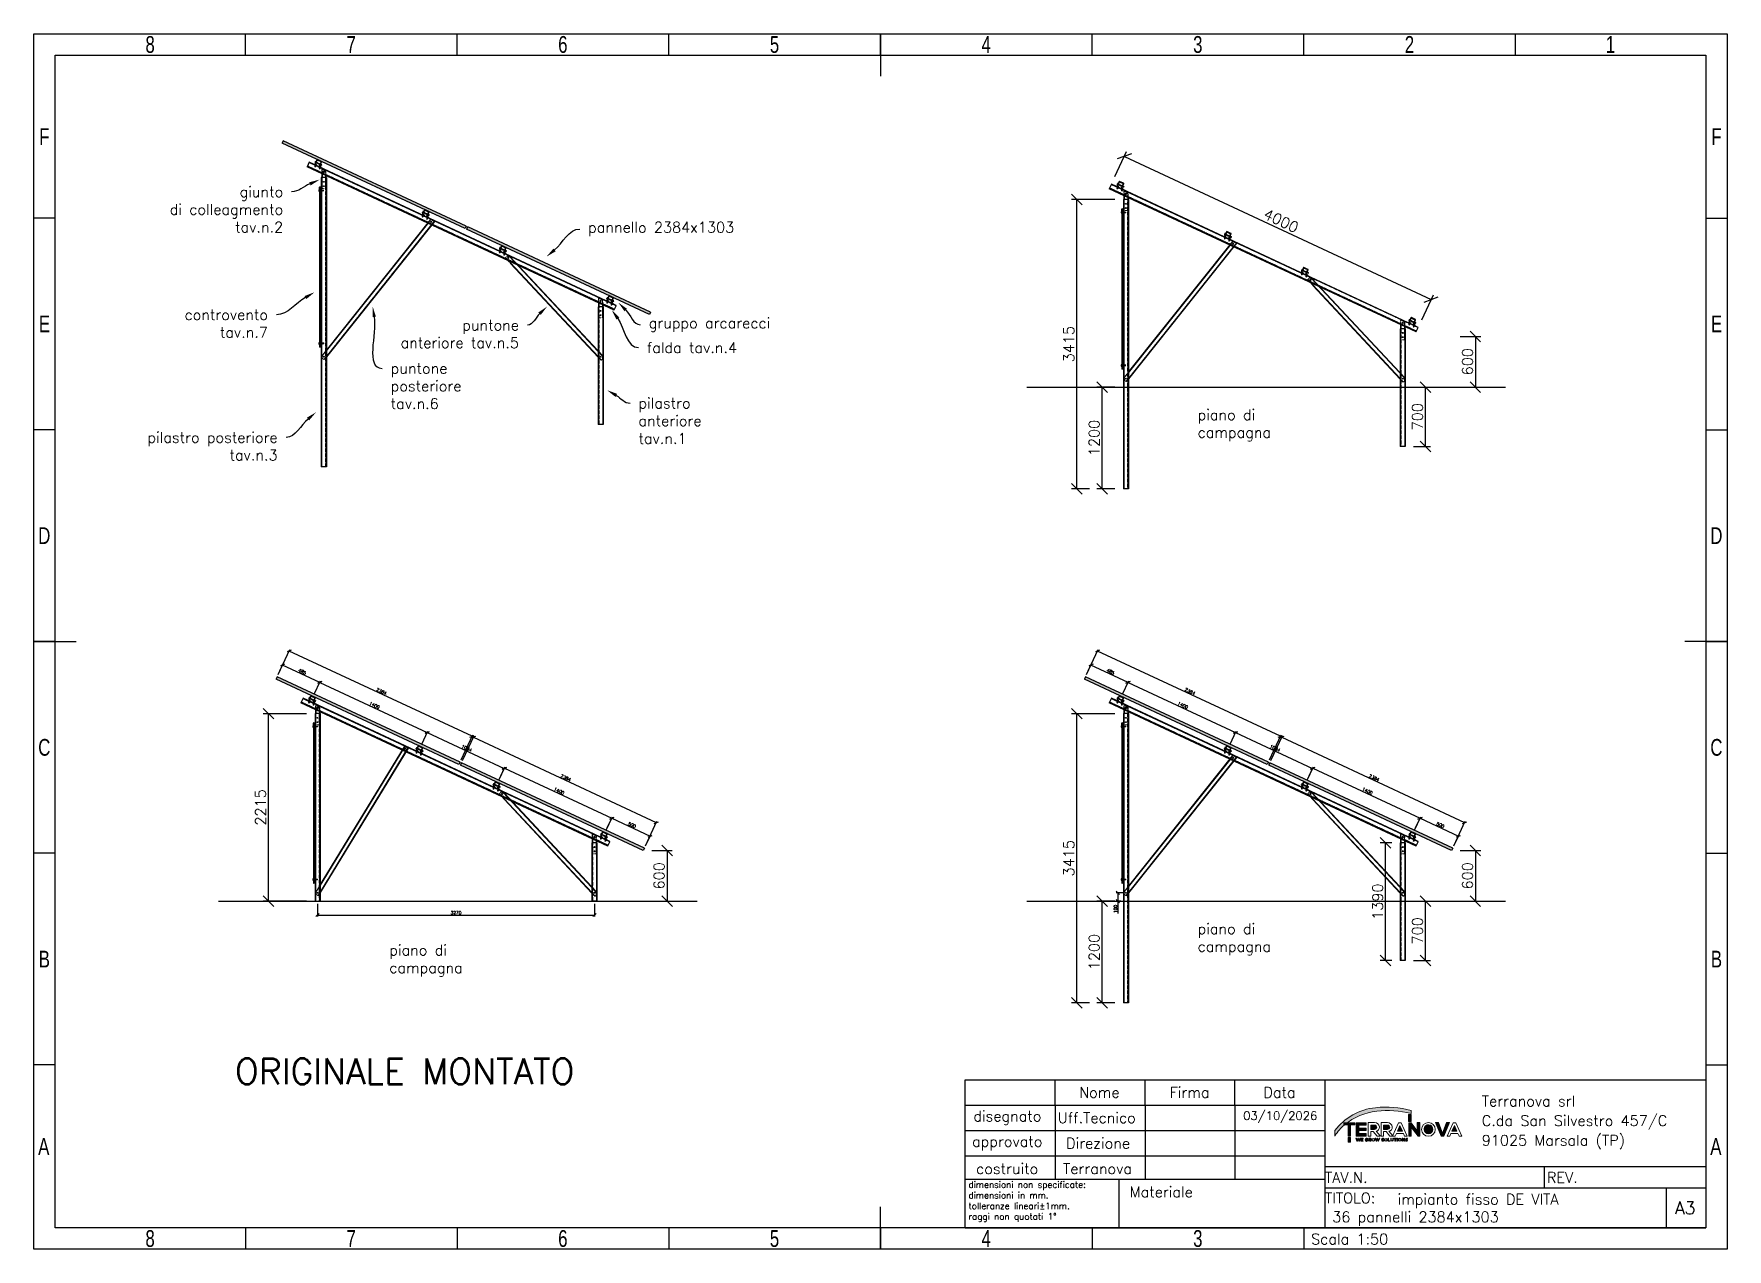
# Model space of a CAD drawing. Header units: millimetres. Extents: x -116399 to 112199, y -90759 to -31335.
# Drawn here: x 92199 to 112199, y -52981 to -38631 of the extents above; entities that cross this region are included whole.
import ezdxf
from ezdxf import colors
from ezdxf.entities.mleader import LeaderData, LeaderLine
from ezdxf.math import Vec2, Vec3

# ---------------------------------------------------------------- set-up
doc = ezdxf.new("R2010")
doc.units = ezdxf.units.MM
doc.linetypes.add('HIDDEN', pattern=[1.905, 1.27, -0.635])
doc.layers.add('Livello 1', color=7, linetype='Continuous', lineweight=0)
doc.styles.add('Annotative', font='simplex.shx', dxfattribs={"height": 2.5})
doc.styles.add('Michele', font='simplex.shx', dxfattribs={"height": 2.5})
doc.styles.add('SLDTEXTSTYLE0', font='TXT', dxfattribs={"width": 0.75})
doc.dimstyles.new('Annotative', dxfattribs={"dimscale": 0, "dimtxt": 2.5, "dimasz": 2.5, "dimexe": 1.25, "dimexo": 2, "dimtad": 1, "dimtxsty": 'Annotative', "dimblk": 'OBLIQUE', "dimcen": 2.5, "dimazin": 3, "dimtfac": 1, "dimtmove": 0, "dimatfit": 3, "dimfxl": 1})

msp = doc.modelspace()

# ---------------------------------------------------------------- texts
at = {"attachment_point": 1, "style": 'Annotative'}
for s, insert, char_height, width in [('piano di campagna', (105944.48, -43065.997), 125, 1161.38829), ('piano di campagna', (105944.48, -49136.539), 125, 1161.38829), ('piano di campagna', (96396.939, -49387.708), 125, 1161.38829), ('\\pxqc;03/10/2026', (106388.942, -51355.121), 100, 1062.49999), ('         impianto fisso DE VITA\\P36 pannelli 2384x1303', (107534.971, -52329.408), 125, 5036.24995)]:
    msp.add_mtext(s, dxfattribs=dict(at, insert=insert, char_height=char_height, width=width))
at = {"color": 1, "insert": (94573.621, -50731.056), "char_height": 300, "width": 4577.18111, "attachment_point": 1, "style": 'Annotative'}
msp.add_mtext('ORIGINALE MONTATO', dxfattribs=at)

# ---------------------------------------------------------------- blocks, each defined once
blk = doc.blocks.new('1_50 TERRANOVA oriz A3')
at = {"layer": 'Livello 1'}
h = blk.add_hatch(color=40, dxfattribs=at)
edge = h.paths.add_edge_path()
edge.add_spline(control_points=[(16268, -12713), (16131, -12676), (15989, -12665), (15848, -12680), (15656, -12699), (15481, -12797), (15366, -12951), (15366, -12951), (15366, -13016), (15366, -13016), (15366, -13016), (15368, -13011), (15368, -13011), (15399, -12962), (15438, -12918), (15483, -12881), (15590, -12791), (15722, -12736), (15861, -12722), (15996, -12706), (16134, -12715), (16266, -12749), (16266, -12749), (16268, -12713), (16268, -12713)], knot_values=[0, 0, 0, 0, 1, 1, 1, 2, 2, 2, 3, 3, 3, 4, 4, 4, 5, 5, 5, 6, 6, 6, 7, 7, 7, 8, 8, 8, 8], degree=3, periodic=0)
h = blk.add_hatch(color=74, dxfattribs=at)
h.dxf.hatch_style = 2
h.paths.add_polyline_path([(16238, -12762), (16267, -12762), (16267, -12841), (16238, -12841)])
h = blk.add_hatch(color=252, dxfattribs=at)
edge = h.paths.add_edge_path()
edge.add_spline(control_points=[(15522, -12884), (15522, -12884), (15472, -12884), (15472, -12884), (15472, -12884), (15472, -12857), (15472, -12857), (15472, -12857), (15602, -12857), (15602, -12857), (15602, -12857), (15602, -12884), (15602, -12884), (15602, -12884), (15552, -12884), (15552, -12884), (15552, -12884), (15552, -13015), (15552, -13015), (15552, -13015), (15522, -13015), (15522, -13015), (15522, -13015), (15522, -12884), (15522, -12884)], knot_values=[0, 0, 0, 0, 1, 1, 1, 2, 2, 2, 3, 3, 3, 4, 4, 4, 5, 5, 5, 6, 6, 6, 7, 7, 7, 8, 8, 8, 8], degree=3, periodic=0)
h = blk.add_hatch(color=252, dxfattribs=at)
edge = h.paths.add_edge_path()
edge.add_spline(control_points=[(15738, -13015), (15738, -13015), (15620, -13015), (15620, -13015), (15620, -13015), (15620, -12857), (15620, -12857), (15620, -12857), (15738, -12857), (15738, -12857), (15738, -12857), (15738, -12886), (15738, -12886), (15738, -12886), (15649, -12886), (15649, -12886), (15649, -12886), (15649, -12922), (15649, -12922), (15649, -12922), (15735, -12922), (15735, -12922), (15735, -12922), (15735, -12949), (15735, -12949), (15735, -12949), (15649, -12949), (15649, -12949), (15649, -12949), (15649, -12985), (15649, -12985), (15649, -12985), (15738, -12985), (15738, -12985), (15738, -12985), (15738, -13015), (15738, -13015)], knot_values=[0, 0, 0, 0, 1, 1, 1, 2, 2, 2, 3, 3, 3, 4, 4, 4, 5, 5, 5, 6, 6, 6, 7, 7, 7, 8, 8, 8, 9, 9, 9, 10, 10, 10, 11, 11, 11, 12, 12, 12, 12], degree=3, periodic=0)
h = blk.add_hatch(color=252, dxfattribs=at)
edge = h.paths.add_edge_path()
edge.add_spline(control_points=[(15790, -12885), (15790, -12885), (15790, -12936), (15790, -12936), (15790, -12936), (15836, -12936), (15836, -12936), (15850, -12936), (15861, -12924), (15861, -12910), (15861, -12896), (15850, -12885), (15836, -12885), (15836, -12885), (15790, -12885), (15790, -12885)], knot_values=[0, 0, 0, 0, 1, 1, 1, 2, 2, 2, 3, 3, 3, 4, 4, 4, 5, 5, 5, 5], degree=3, periodic=0)
edge = h.paths.add_edge_path(flags=0)
h = blk.add_hatch(color=252, dxfattribs=at)
edge = h.paths.add_edge_path()
edge.add_spline(control_points=[(15943, -12885), (15943, -12885), (15943, -12936), (15943, -12936), (15943, -12936), (15988, -12936), (15988, -12936), (16001, -12937), (16013, -12927), (16015, -12914), (16015, -12913), (16015, -12912), (16015, -12910), (16015, -12897), (16004, -12885), (15990, -12885), (15989, -12885), (15989, -12885), (15988, -12885), (15988, -12885), (15943, -12885), (15943, -12885)], knot_values=[0, 0, 0, 0, 1, 1, 1, 2, 2, 2, 3, 3, 3, 4, 4, 4, 5, 5, 5, 6, 6, 6, 7, 7, 7, 7], degree=3, periodic=0)
edge = h.paths.add_edge_path(flags=0)
h = blk.add_hatch(color=252, dxfattribs=at)
edge = h.paths.add_edge_path()
edge.add_spline(control_points=[(16136, -12890), (16136, -12890), (16107, -12957), (16107, -12957), (16107, -12957), (16165, -12957), (16165, -12957), (16165, -12957), (16136, -12890), (16136, -12890)], knot_values=[0, 0, 0, 0, 1, 1, 1, 2, 2, 2, 3, 3, 3, 3], degree=3, periodic=0)
edge = h.paths.add_edge_path(flags=0)
h = blk.add_hatch(color=252, dxfattribs=at)
edge = h.paths.add_edge_path()
edge.add_spline(control_points=[(16339, -12856), (16339, -12856), (16369, -12856), (16369, -12856), (16369, -12856), (16369, -13015), (16369, -13015), (16369, -13015), (16351, -13015), (16351, -13015), (16351, -13015), (16268, -12909), (16268, -12909), (16268, -12909), (16268, -13015), (16268, -13015), (16268, -13015), (16239, -13015), (16239, -13015), (16239, -13015), (16239, -12857), (16239, -12857), (16239, -12857), (16267, -12857), (16267, -12857), (16267, -12857), (16340, -12955), (16340, -12955), (16340, -12955), (16339, -12856), (16339, -12856)], knot_values=[0, 0, 0, 0, 1, 1, 1, 2, 2, 2, 3, 3, 3, 4, 4, 4, 5, 5, 5, 6, 6, 6, 7, 7, 7, 8, 8, 8, 9, 9, 9, 10, 10, 10, 10], degree=3, periodic=0)
h = blk.add_hatch(color=252, dxfattribs=at)
edge = h.paths.add_edge_path()
edge.add_spline(control_points=[(16421, -12937), (16421, -12966), (16444, -12989), (16472, -12989), (16501, -12989), (16524, -12966), (16524, -12937), (16526, -12908), (16505, -12883), (16477, -12881), (16448, -12879), (16423, -12900), (16421, -12928), (16420, -12931), (16420, -12934), (16421, -12937)], knot_values=[0, 0, 0, 0, 1, 1, 1, 2, 2, 2, 3, 3, 3, 4, 4, 4, 5, 5, 5, 5], degree=3, periodic=0)
edge = h.paths.add_edge_path(flags=0)
h = blk.add_hatch(color=252, dxfattribs=at)
edge = h.paths.add_edge_path()
edge.add_spline(control_points=[(16653, -13015), (16653, -13015), (16622, -13015), (16622, -13015), (16622, -13015), (16557, -12856), (16557, -12856), (16557, -12856), (16590, -12856), (16590, -12856), (16590, -12856), (16637, -12980), (16637, -12980), (16637, -12980), (16685, -12856), (16685, -12856), (16685, -12856), (16719, -12856), (16719, -12856), (16719, -12856), (16653, -13015), (16653, -13015)], knot_values=[0, 0, 0, 0, 1, 1, 1, 2, 2, 2, 3, 3, 3, 4, 4, 4, 5, 5, 5, 6, 6, 6, 7, 7, 7, 7], degree=3, periodic=0)
h = blk.add_hatch(color=252, dxfattribs=at)
edge = h.paths.add_edge_path()
edge.add_spline(control_points=[(16779, -12890), (16779, -12890), (16750, -12957), (16750, -12957), (16750, -12957), (16808, -12957), (16808, -12957), (16808, -12957), (16779, -12890), (16779, -12890)], knot_values=[0, 0, 0, 0, 1, 1, 1, 2, 2, 2, 3, 3, 3, 3], degree=3, periodic=0)
edge = h.paths.add_edge_path(flags=0)
h = blk.add_hatch(color=94, dxfattribs=at)
h.dxf.hatch_style = 2
h.paths.add_polyline_path([(15523, -13031), (15552, -13031), (15552, -13086), (15523, -13086)])
h = blk.add_hatch(color=74, dxfattribs=at)
h.dxf.hatch_style = 2
h.paths.add_polyline_path([(15523, -13031), (15552, -13031), (15552, -13086), (15523, -13086)])
at = {"color": 7, "linetype": 'Continuous'}
for p, q in [((0, -14350), (0, 0)), ((0, 0), (20000, 0)), ((2500, -250), (2500, 0)), ((5000, -250), (5000, 0)), ((7500, -250), (7500, 0)), ((10000, 0), (10000, -500)), ((10000, -250), (10000, 0)), ((12500, -250), (12500, 0)), ((15000, -250), (15000, 0)), ((17500, -250), (17500, 0)), ((20000, 0), (20000, -14350)), ((250, -14100), (250, -250)), ((250, -250), (19750, -250)), ((19750, -250), (19750, -14100)), ((250, -2175), (0, -2175)), ((19750, -2175), (20000, -2175)), ((250, -4675), (0, -4675)), ((19750, -4675), (20000, -4675)), ((0, -7175), (500, -7175)), ((250, -7175), (0, -7175)), ((20000, -7175), (19500, -7175)), ((19750, -7175), (20000, -7175)), ((250, -9675), (0, -9675)), ((19750, -9675), (20000, -9675)), ((250, -12175), (0, -12175)), ((19750, -12175), (20000, -12175)), ((10000, -14350), (10000, -13850)), ((19750, -14100), (250, -14100)), ((2500, -14100), (2500, -14350)), ((5000, -14100), (5000, -14350)), ((7500, -14100), (7500, -14350)), ((10000, -14100), (10000, -14350)), ((12500, -14100), (12500, -14350)), ((15000, -14100), (15000, -14350)), ((20000, -14350), (0, -14350))]:
    blk.add_line(p, q, dxfattribs=at)
for p, q in [((11000, -14100), (11000, -12350)), ((11000, -12350), (19750, -12350)), ((12062, -12650), (12062, -12350)), ((13125, -12650), (13125, -12350)), ((14187, -12650), (14187, -12350)), ((15250, -12350), (15250, -14100)), ((19750, -12350), (19750, -14100)), ((11000, -12650), (15250, -12650)), ((12062, -12650), (12062, -13525)), ((13125, -12650), (13125, -13525)), ((14187, -12650), (14187, -13525)), ((11000, -12950), (15250, -12950)), ((11000, -13250), (15250, -13250)), ((19750, -13379), (15250, -13379)), ((17842, -13629), (17842, -13379)), ((11000, -13525), (15250, -13525)), ((12814, -13525), (12814, -14100)), ((19750, -13629), (15250, -13629)), ((19279, -13629), (19279, -14100)), ((11000, -14100), (19750, -14100))]:
    blk.add_line(p, q)
at = {"layer": 'Livello 1'}
for points in [[(16238, -12762), (16267, -12762), (16267, -12841), (16238, -12841)], [(15523, -13031), (15552, -13031), (15552, -13086), (15523, -13086)], [(15523, -13031), (15552, -13031), (15552, -13086), (15523, -13086)]]:
    blk.add_lwpolyline(points, close=True, dxfattribs=at)
for points, knots in [([(16268, -12713), (16131, -12676), (15989, -12665), (15848, -12680), (15656, -12699), (15481, -12797), (15366, -12951), (15366, -12951), (15366, -13016), (15366, -13016), (15366, -13016), (15368, -13011), (15368, -13011), (15399, -12962), (15438, -12918), (15483, -12881), (15590, -12791), (15722, -12736), (15861, -12722), (15996, -12706), (16134, -12715), (16266, -12749), (16266, -12749), (16268, -12713), (16268, -12713)], [0, 0, 0, 0, 1, 1, 1, 2, 2, 2, 3, 3, 3, 4, 4, 4, 5, 5, 5, 6, 6, 6, 7, 7, 7, 8, 8, 8, 8]), ([(15522, -12884), (15522, -12884), (15472, -12884), (15472, -12884), (15472, -12884), (15472, -12857), (15472, -12857), (15472, -12857), (15602, -12857), (15602, -12857), (15602, -12857), (15602, -12884), (15602, -12884), (15602, -12884), (15552, -12884), (15552, -12884), (15552, -12884), (15552, -13015), (15552, -13015), (15552, -13015), (15522, -13015), (15522, -13015), (15522, -13015), (15522, -12884), (15522, -12884)], [0, 0, 0, 0, 1, 1, 1, 2, 2, 2, 3, 3, 3, 4, 4, 4, 5, 5, 5, 6, 6, 6, 7, 7, 7, 8, 8, 8, 8]), ([(15738, -13015), (15738, -13015), (15620, -13015), (15620, -13015), (15620, -13015), (15620, -12857), (15620, -12857), (15620, -12857), (15738, -12857), (15738, -12857), (15738, -12857), (15738, -12886), (15738, -12886), (15738, -12886), (15649, -12886), (15649, -12886), (15649, -12886), (15649, -12922), (15649, -12922), (15649, -12922), (15735, -12922), (15735, -12922), (15735, -12922), (15735, -12949), (15735, -12949), (15735, -12949), (15649, -12949), (15649, -12949), (15649, -12949), (15649, -12985), (15649, -12985), (15649, -12985), (15738, -12985), (15738, -12985), (15738, -12985), (15738, -13015), (15738, -13015)], [0, 0, 0, 0, 1, 1, 1, 2, 2, 2, 3, 3, 3, 4, 4, 4, 5, 5, 5, 6, 6, 6, 7, 7, 7, 8, 8, 8, 9, 9, 9, 10, 10, 10, 11, 11, 11, 12, 12, 12, 12]), ([(15900, -13015), (15900, -13015), (15865, -13015), (15865, -13015), (15865, -13015), (15819, -12962), (15819, -12962), (15819, -12962), (15790, -12962), (15790, -12962), (15790, -12962), (15790, -13015), (15790, -13015), (15790, -13015), (15761, -13015), (15761, -13015), (15761, -13015), (15761, -12856), (15761, -12856), (15761, -12856), (15836, -12856), (15836, -12856), (15865, -12854), (15890, -12876), (15892, -12905), (15893, -12907), (15893, -12908), (15893, -12909), (15894, -12934), (15877, -12955), (15853, -12959), (15853, -12959), (15900, -13013), (15900, -13013), (15900, -13013), (15900, -13015), (15900, -13015)], [0, 0, 0, 0, 1, 1, 1, 2, 2, 2, 3, 3, 3, 4, 4, 4, 5, 5, 5, 6, 6, 6, 7, 7, 7, 8, 8, 8, 9, 9, 9, 10, 10, 10, 11, 11, 11, 12, 12, 12, 12]), ([(15790, -12885), (15790, -12885), (15790, -12936), (15790, -12936), (15790, -12936), (15836, -12936), (15836, -12936), (15850, -12936), (15861, -12924), (15861, -12910), (15861, -12896), (15850, -12885), (15836, -12885), (15836, -12885), (15790, -12885), (15790, -12885)], [0, 0, 0, 0, 1, 1, 1, 2, 2, 2, 3, 3, 3, 4, 4, 4, 5, 5, 5, 5]), ([(16052, -13015), (16052, -13015), (16017, -13015), (16017, -13015), (16017, -13015), (15971, -12962), (15971, -12962), (15971, -12962), (15943, -12962), (15943, -12962), (15943, -12962), (15943, -13015), (15943, -13015), (15943, -13015), (15912, -13015), (15912, -13015), (15912, -13015), (15912, -12856), (15912, -12856), (15912, -12856), (15987, -12856), (15987, -12856), (16016, -12854), (16042, -12876), (16044, -12905), (16044, -12907), (16044, -12908), (16044, -12909), (16046, -12934), (16028, -12955), (16004, -12959), (16004, -12959), (16052, -13013), (16052, -13013), (16052, -13013), (16052, -13015), (16052, -13015)], [0, 0, 0, 0, 1, 1, 1, 2, 2, 2, 3, 3, 3, 4, 4, 4, 5, 5, 5, 6, 6, 6, 7, 7, 7, 8, 8, 8, 9, 9, 9, 10, 10, 10, 11, 11, 11, 12, 12, 12, 12]), ([(15943, -12885), (15943, -12885), (15943, -12936), (15943, -12936), (15943, -12936), (15988, -12936), (15988, -12936), (16001, -12937), (16013, -12927), (16015, -12914), (16015, -12913), (16015, -12912), (16015, -12910), (16015, -12897), (16004, -12885), (15990, -12885), (15989, -12885), (15989, -12885), (15988, -12885), (15988, -12885), (15943, -12885), (15943, -12885)], [0, 0, 0, 0, 1, 1, 1, 2, 2, 2, 3, 3, 3, 4, 4, 4, 5, 5, 5, 6, 6, 6, 7, 7, 7, 7]), ([(16177, -12985), (16177, -12985), (16094, -12985), (16094, -12985), (16094, -12985), (16080, -13015), (16080, -13015), (16080, -13015), (16048, -13015), (16048, -13015), (16048, -13015), (16119, -12857), (16119, -12857), (16119, -12857), (16151, -12857), (16151, -12857), (16151, -12857), (16222, -13015), (16222, -13015), (16222, -13015), (16190, -13015), (16190, -13015), (16190, -13015), (16177, -12985), (16177, -12985)], [0, 0, 0, 0, 1, 1, 1, 2, 2, 2, 3, 3, 3, 4, 4, 4, 5, 5, 5, 6, 6, 6, 7, 7, 7, 8, 8, 8, 8]), ([(16136, -12890), (16136, -12890), (16107, -12957), (16107, -12957), (16107, -12957), (16165, -12957), (16165, -12957), (16165, -12957), (16136, -12890), (16136, -12890)], [0, 0, 0, 0, 1, 1, 1, 2, 2, 2, 3, 3, 3, 3]), ([(16339, -12856), (16339, -12856), (16369, -12856), (16369, -12856), (16369, -12856), (16369, -13015), (16369, -13015), (16369, -13015), (16351, -13015), (16351, -13015), (16351, -13015), (16268, -12909), (16268, -12909), (16268, -12909), (16268, -13015), (16268, -13015), (16268, -13015), (16239, -13015), (16239, -13015), (16239, -13015), (16239, -12857), (16239, -12857), (16239, -12857), (16267, -12857), (16267, -12857), (16267, -12857), (16340, -12955), (16340, -12955), (16340, -12955), (16339, -12856), (16339, -12856)], [0, 0, 0, 0, 1, 1, 1, 2, 2, 2, 3, 3, 3, 4, 4, 4, 5, 5, 5, 6, 6, 6, 7, 7, 7, 8, 8, 8, 9, 9, 9, 10, 10, 10, 10]), ([(16553, -12937), (16553, -12982), (16517, -13018), (16472, -13018), (16428, -13018), (16391, -12982), (16391, -12937), (16391, -12937), (16391, -12937), (16391, -12937), (16391, -12892), (16428, -12856), (16472, -12856), (16517, -12856), (16553, -12892), (16553, -12937), (16553, -12937), (16553, -12937), (16553, -12937)], [0, 0, 0, 0, 1, 1, 1, 2, 2, 2, 3, 3, 3, 4, 4, 4, 5, 5, 5, 6, 6, 6, 6]), ([(16421, -12937), (16421, -12966), (16444, -12989), (16472, -12989), (16501, -12989), (16524, -12966), (16524, -12937), (16526, -12908), (16505, -12883), (16477, -12881), (16448, -12879), (16423, -12900), (16421, -12928), (16420, -12931), (16420, -12934), (16421, -12937)], [0, 0, 0, 0, 1, 1, 1, 2, 2, 2, 3, 3, 3, 4, 4, 4, 5, 5, 5, 5]), ([(16653, -13015), (16653, -13015), (16622, -13015), (16622, -13015), (16622, -13015), (16557, -12856), (16557, -12856), (16557, -12856), (16590, -12856), (16590, -12856), (16590, -12856), (16637, -12980), (16637, -12980), (16637, -12980), (16685, -12856), (16685, -12856), (16685, -12856), (16719, -12856), (16719, -12856), (16719, -12856), (16653, -13015), (16653, -13015)], [0, 0, 0, 0, 1, 1, 1, 2, 2, 2, 3, 3, 3, 4, 4, 4, 5, 5, 5, 6, 6, 6, 7, 7, 7, 7]), ([(16820, -12985), (16820, -12985), (16738, -12985), (16738, -12985), (16738, -12985), (16724, -13015), (16724, -13015), (16724, -13015), (16692, -13015), (16692, -13015), (16692, -13015), (16763, -12857), (16763, -12857), (16763, -12857), (16795, -12857), (16795, -12857), (16795, -12857), (16866, -13015), (16866, -13015), (16866, -13015), (16833, -13015), (16833, -13015), (16833, -13015), (16820, -12985), (16820, -12985)], [0, 0, 0, 0, 1, 1, 1, 2, 2, 2, 3, 3, 3, 4, 4, 4, 5, 5, 5, 6, 6, 6, 7, 7, 7, 8, 8, 8, 8]), ([(16779, -12890), (16779, -12890), (16750, -12957), (16750, -12957), (16750, -12957), (16808, -12957), (16808, -12957), (16808, -12957), (16779, -12890), (16779, -12890)], [0, 0, 0, 0, 1, 1, 1, 2, 2, 2, 3, 3, 3, 3]), ([(15615, -13040), (15615, -13040), (15622, -13040), (15622, -13040), (15622, -13040), (15630, -13067), (15630, -13067), (15630, -13067), (15639, -13040), (15639, -13040), (15639, -13040), (15644, -13040), (15644, -13040), (15644, -13040), (15653, -13067), (15653, -13067), (15653, -13067), (15662, -13040), (15662, -13040), (15662, -13040), (15668, -13040), (15668, -13040), (15668, -13040), (15656, -13076), (15656, -13076), (15656, -13076), (15650, -13076), (15650, -13076), (15650, -13076), (15642, -13050), (15642, -13050), (15642, -13050), (15633, -13076), (15633, -13076), (15633, -13076), (15627, -13076), (15627, -13076), (15627, -13076), (15615, -13040), (15615, -13040)], [0, 0, 0, 0, 1, 1, 1, 2, 2, 2, 3, 3, 3, 4, 4, 4, 5, 5, 5, 6, 6, 6, 7, 7, 7, 8, 8, 8, 9, 9, 9, 10, 10, 10, 11, 11, 11, 12, 12, 12, 13, 13, 13, 13]), ([(15675, -13040), (15675, -13040), (15702, -13040), (15702, -13040), (15702, -13040), (15702, -13046), (15702, -13046), (15702, -13046), (15681, -13046), (15681, -13046), (15681, -13046), (15681, -13055), (15681, -13055), (15681, -13055), (15699, -13055), (15699, -13055), (15699, -13055), (15699, -13061), (15699, -13061), (15699, -13061), (15681, -13061), (15681, -13061), (15681, -13061), (15681, -13071), (15681, -13071), (15681, -13071), (15702, -13071), (15702, -13071), (15702, -13071), (15702, -13076), (15702, -13076), (15702, -13076), (15675, -13076), (15675, -13076), (15675, -13076), (15675, -13040), (15675, -13040)], [0, 0, 0, 0, 1, 1, 1, 2, 2, 2, 3, 3, 3, 4, 4, 4, 5, 5, 5, 6, 6, 6, 7, 7, 7, 8, 8, 8, 9, 9, 9, 10, 10, 10, 11, 11, 11, 12, 12, 12, 12]), ([(15724, -13058), (15724, -13058), (15724, -13058), (15724, -13058), (15724, -13049), (15732, -13041), (15742, -13041), (15747, -13040), (15752, -13042), (15755, -13045), (15755, -13045), (15751, -13050), (15751, -13050), (15749, -13048), (15745, -13046), (15741, -13046), (15735, -13047), (15730, -13052), (15730, -13059), (15730, -13059), (15730, -13059), (15730, -13059), (15729, -13066), (15734, -13071), (15741, -13072), (15741, -13072), (15742, -13072), (15742, -13072), (15745, -13072), (15748, -13071), (15751, -13069), (15751, -13069), (15751, -13062), (15751, -13062), (15751, -13062), (15741, -13062), (15741, -13062), (15741, -13062), (15741, -13057), (15741, -13057), (15741, -13057), (15757, -13057), (15757, -13057), (15757, -13057), (15757, -13072), (15757, -13072), (15753, -13076), (15747, -13078), (15742, -13078), (15732, -13078), (15724, -13070), (15724, -13060), (15724, -13059), (15724, -13059), (15724, -13058)], [0, 0, 0, 0, 1, 1, 1, 2, 2, 2, 3, 3, 3, 4, 4, 4, 5, 5, 5, 6, 6, 6, 7, 7, 7, 8, 8, 8, 9, 9, 9, 10, 10, 10, 11, 11, 11, 12, 12, 12, 13, 13, 13, 14, 14, 14, 15, 15, 15, 16, 16, 16, 17, 17, 17, 18, 18, 18, 18]), ([(15766, -13040), (15766, -13040), (15782, -13040), (15782, -13040), (15786, -13040), (15790, -13041), (15792, -13044), (15794, -13046), (15795, -13049), (15795, -13052), (15795, -13052), (15795, -13052), (15795, -13052), (15796, -13057), (15792, -13061), (15787, -13062), (15787, -13062), (15796, -13076), (15796, -13076), (15796, -13076), (15789, -13076), (15789, -13076), (15789, -13076), (15780, -13063), (15780, -13063), (15780, -13063), (15772, -13063), (15772, -13063), (15772, -13063), (15772, -13076), (15772, -13076), (15772, -13076), (15766, -13076), (15766, -13076), (15766, -13076), (15766, -13040), (15766, -13040)], [0, 0, 0, 0, 1, 1, 1, 2, 2, 2, 3, 3, 3, 4, 4, 4, 5, 5, 5, 6, 6, 6, 7, 7, 7, 8, 8, 8, 9, 9, 9, 10, 10, 10, 11, 11, 11, 12, 12, 12, 12]), ([(15782, -13058), (15786, -13058), (15789, -13056), (15789, -13052), (15789, -13052), (15789, -13052), (15789, -13052), (15789, -13048), (15786, -13046), (15782, -13046), (15782, -13046), (15772, -13046), (15772, -13046), (15772, -13046), (15772, -13058), (15772, -13058), (15772, -13058), (15782, -13058), (15782, -13058)], [0, 0, 0, 0, 1, 1, 1, 2, 2, 2, 3, 3, 3, 4, 4, 4, 5, 5, 5, 6, 6, 6, 6]), ([(15802, -13058), (15802, -13058), (15802, -13058), (15802, -13058), (15803, -13048), (15812, -13041), (15823, -13042), (15831, -13042), (15838, -13049), (15839, -13058), (15839, -13058), (15839, -13058), (15839, -13058), (15840, -13068), (15832, -13076), (15823, -13077), (15822, -13077), (15821, -13077), (15821, -13077), (15811, -13077), (15803, -13070), (15802, -13060), (15802, -13060), (15802, -13059), (15802, -13058)], [0, 0, 0, 0, 1, 1, 1, 2, 2, 2, 3, 3, 3, 4, 4, 4, 5, 5, 5, 6, 6, 6, 7, 7, 7, 8, 8, 8, 8]), ([(15833, -13058), (15833, -13058), (15833, -13058), (15833, -13058), (15833, -13052), (15828, -13046), (15821, -13046), (15821, -13046), (15821, -13046), (15821, -13046), (15814, -13046), (15809, -13051), (15809, -13058), (15809, -13058), (15809, -13058), (15809, -13058), (15809, -13058), (15809, -13058), (15809, -13058), (15808, -13065), (15814, -13071), (15820, -13071), (15820, -13071), (15821, -13071), (15821, -13071), (15827, -13071), (15833, -13066), (15833, -13059), (15833, -13059), (15833, -13059), (15833, -13058)], [0, 0, 0, 0, 1, 1, 1, 2, 2, 2, 3, 3, 3, 4, 4, 4, 5, 5, 5, 6, 6, 6, 7, 7, 7, 8, 8, 8, 9, 9, 9, 10, 10, 10, 10]), ([(15843, -13040), (15843, -13040), (15850, -13040), (15850, -13040), (15850, -13040), (15858, -13067), (15858, -13067), (15858, -13067), (15867, -13040), (15867, -13040), (15867, -13040), (15872, -13040), (15872, -13040), (15872, -13040), (15881, -13067), (15881, -13067), (15881, -13067), (15889, -13040), (15889, -13040), (15889, -13040), (15896, -13040), (15896, -13040), (15896, -13040), (15884, -13076), (15884, -13076), (15884, -13076), (15878, -13076), (15878, -13076), (15878, -13076), (15869, -13050), (15869, -13050), (15869, -13050), (15861, -13076), (15861, -13076), (15861, -13076), (15855, -13076), (15855, -13076), (15855, -13076), (15843, -13040), (15843, -13040)], [0, 0, 0, 0, 1, 1, 1, 2, 2, 2, 3, 3, 3, 4, 4, 4, 5, 5, 5, 6, 6, 6, 7, 7, 7, 8, 8, 8, 9, 9, 9, 10, 10, 10, 11, 11, 11, 12, 12, 12, 13, 13, 13, 13]), ([(15916, -13071), (15916, -13071), (15920, -13066), (15920, -13066), (15923, -13069), (15927, -13071), (15931, -13071), (15935, -13071), (15938, -13069), (15938, -13066), (15938, -13066), (15938, -13066), (15938, -13066), (15938, -13064), (15936, -13063), (15930, -13061), (15923, -13059), (15918, -13057), (15918, -13050), (15918, -13050), (15918, -13050), (15918, -13050), (15918, -13044), (15923, -13040), (15929, -13040), (15929, -13040), (15930, -13040), (15930, -13040), (15935, -13040), (15939, -13041), (15943, -13044), (15943, -13044), (15940, -13049), (15940, -13049), (15937, -13047), (15934, -13046), (15930, -13045), (15926, -13045), (15924, -13047), (15924, -13050), (15924, -13050), (15924, -13050), (15924, -13050), (15924, -13053), (15926, -13054), (15933, -13055), (15940, -13057), (15944, -13060), (15944, -13066), (15944, -13066), (15944, -13066), (15944, -13066), (15944, -13072), (15939, -13076), (15931, -13076), (15926, -13076), (15921, -13075), (15916, -13071)], [0, 0, 0, 0, 1, 1, 1, 2, 2, 2, 3, 3, 3, 4, 4, 4, 5, 5, 5, 6, 6, 6, 7, 7, 7, 8, 8, 8, 9, 9, 9, 10, 10, 10, 11, 11, 11, 12, 12, 12, 13, 13, 13, 14, 14, 14, 15, 15, 15, 16, 16, 16, 17, 17, 17, 18, 18, 18, 19, 19, 19, 19]), ([(15950, -13058), (15950, -13058), (15950, -13058), (15950, -13058), (15951, -13048), (15961, -13041), (15971, -13042), (15980, -13042), (15987, -13049), (15988, -13058), (15988, -13058), (15988, -13058), (15988, -13058), (15988, -13068), (15981, -13076), (15971, -13077), (15970, -13077), (15970, -13077), (15969, -13077), (15959, -13077), (15951, -13070), (15950, -13060), (15950, -13060), (15950, -13059), (15950, -13058)], [0, 0, 0, 0, 1, 1, 1, 2, 2, 2, 3, 3, 3, 4, 4, 4, 5, 5, 5, 6, 6, 6, 7, 7, 7, 8, 8, 8, 8]), ([(15981, -13058), (15981, -13058), (15981, -13058), (15981, -13058), (15981, -13052), (15976, -13046), (15969, -13046), (15969, -13046), (15969, -13046), (15969, -13046), (15962, -13046), (15957, -13051), (15957, -13058), (15957, -13058), (15957, -13058), (15957, -13058), (15957, -13058), (15957, -13058), (15957, -13058), (15957, -13065), (15962, -13071), (15969, -13071), (15969, -13071), (15969, -13071), (15969, -13071), (15976, -13071), (15981, -13066), (15981, -13059), (15981, -13059), (15981, -13059), (15981, -13058), (15981, -13058), (15981, -13058), (15981, -13058)], [0, 0, 0, 0, 1, 1, 1, 2, 2, 2, 3, 3, 3, 4, 4, 4, 5, 5, 5, 6, 6, 6, 7, 7, 7, 8, 8, 8, 9, 9, 9, 10, 10, 10, 11, 11, 11, 11]), ([(15996, -13040), (15996, -13040), (16002, -13040), (16002, -13040), (16002, -13040), (16002, -13070), (16002, -13070), (16002, -13070), (16021, -13070), (16021, -13070), (16021, -13070), (16021, -13076), (16021, -13076), (16021, -13076), (15996, -13076), (15996, -13076), (15996, -13076), (15996, -13040), (15996, -13040)], [0, 0, 0, 0, 1, 1, 1, 2, 2, 2, 3, 3, 3, 4, 4, 4, 5, 5, 5, 6, 6, 6, 6]), ([(16026, -13061), (16026, -13061), (16026, -13040), (16026, -13040), (16026, -13040), (16033, -13040), (16033, -13040), (16033, -13040), (16033, -13061), (16033, -13061), (16033, -13067), (16036, -13071), (16042, -13071), (16047, -13071), (16051, -13068), (16051, -13061), (16051, -13061), (16051, -13040), (16051, -13040), (16051, -13040), (16057, -13040), (16057, -13040), (16057, -13040), (16057, -13061), (16057, -13061), (16058, -13069), (16052, -13076), (16044, -13077), (16043, -13077), (16042, -13077), (16042, -13077), (16034, -13077), (16027, -13071), (16026, -13064), (16026, -13063), (16026, -13062), (16026, -13061)], [0, 0, 0, 0, 1, 1, 1, 2, 2, 2, 3, 3, 3, 4, 4, 4, 5, 5, 5, 6, 6, 6, 7, 7, 7, 8, 8, 8, 9, 9, 9, 10, 10, 10, 11, 11, 11, 12, 12, 12, 12]), ([(16075, -13046), (16075, -13046), (16064, -13046), (16064, -13046), (16064, -13046), (16064, -13040), (16064, -13040), (16064, -13040), (16092, -13040), (16092, -13040), (16092, -13040), (16092, -13046), (16092, -13046), (16092, -13046), (16081, -13046), (16081, -13046), (16081, -13046), (16081, -13076), (16081, -13076), (16081, -13076), (16075, -13076), (16075, -13076), (16075, -13076), (16075, -13046), (16075, -13046)], [0, 0, 0, 0, 1, 1, 1, 2, 2, 2, 3, 3, 3, 4, 4, 4, 5, 5, 5, 6, 6, 6, 7, 7, 7, 8, 8, 8, 8]), ([(16100, -13040), (16100, -13040), (16106, -13040), (16106, -13040), (16106, -13040), (16106, -13076), (16106, -13076), (16106, -13076), (16100, -13076), (16100, -13076), (16100, -13076), (16100, -13040), (16100, -13040)], [0, 0, 0, 0, 1, 1, 1, 2, 2, 2, 3, 3, 3, 4, 4, 4, 4]), ([(16115, -13058), (16115, -13058), (16115, -13058), (16115, -13058), (16115, -13048), (16123, -13040), (16133, -13040), (16144, -13040), (16152, -13048), (16152, -13058), (16152, -13058), (16152, -13058), (16152, -13058), (16152, -13069), (16144, -13077), (16133, -13077), (16123, -13077), (16115, -13069), (16115, -13058)], [0, 0, 0, 0, 1, 1, 1, 2, 2, 2, 3, 3, 3, 4, 4, 4, 5, 5, 5, 6, 6, 6, 6]), ([(16146, -13058), (16146, -13058), (16146, -13058), (16146, -13058), (16146, -13052), (16140, -13046), (16134, -13046), (16133, -13046), (16133, -13046), (16133, -13046), (16127, -13046), (16121, -13051), (16121, -13058), (16121, -13058), (16121, -13058), (16121, -13058), (16121, -13058), (16121, -13058), (16121, -13058), (16121, -13065), (16125, -13071), (16132, -13072), (16139, -13073), (16145, -13068), (16146, -13061), (16146, -13060), (16146, -13059), (16146, -13058)], [0, 0, 0, 0, 1, 1, 1, 2, 2, 2, 3, 3, 3, 4, 4, 4, 5, 5, 5, 6, 6, 6, 7, 7, 7, 8, 8, 8, 9, 9, 9, 9]), ([(16160, -13040), (16160, -13040), (16166, -13040), (16166, -13040), (16166, -13040), (16185, -13065), (16185, -13065), (16185, -13065), (16185, -13040), (16185, -13040), (16185, -13040), (16191, -13040), (16191, -13040), (16191, -13040), (16191, -13076), (16191, -13076), (16191, -13076), (16186, -13076), (16186, -13076), (16186, -13076), (16166, -13050), (16166, -13050), (16166, -13050), (16166, -13076), (16166, -13076), (16166, -13076), (16160, -13076), (16160, -13076), (16160, -13076), (16160, -13040), (16160, -13040)], [0, 0, 0, 0, 1, 1, 1, 2, 2, 2, 3, 3, 3, 4, 4, 4, 5, 5, 5, 6, 6, 6, 7, 7, 7, 8, 8, 8, 9, 9, 9, 10, 10, 10, 10]), ([(16199, -13071), (16199, -13071), (16202, -13066), (16202, -13066), (16205, -13069), (16209, -13071), (16214, -13071), (16217, -13071), (16220, -13069), (16220, -13066), (16220, -13066), (16220, -13066), (16220, -13066), (16220, -13064), (16219, -13063), (16212, -13061), (16205, -13059), (16200, -13057), (16200, -13050), (16200, -13050), (16200, -13050), (16200, -13050), (16200, -13044), (16205, -13040), (16211, -13040), (16212, -13040), (16212, -13040), (16212, -13040), (16217, -13040), (16221, -13041), (16225, -13044), (16225, -13044), (16222, -13049), (16222, -13049), (16219, -13047), (16216, -13046), (16212, -13045), (16208, -13045), (16206, -13047), (16206, -13050), (16206, -13050), (16206, -13050), (16206, -13050), (16206, -13053), (16208, -13054), (16215, -13055), (16221, -13057), (16226, -13060), (16226, -13066), (16226, -13066), (16226, -13066), (16226, -13066), (16226, -13072), (16221, -13076), (16213, -13076), (16208, -13076), (16203, -13075), (16199, -13071)], [0, 0, 0, 0, 1, 1, 1, 2, 2, 2, 3, 3, 3, 4, 4, 4, 5, 5, 5, 6, 6, 6, 7, 7, 7, 8, 8, 8, 9, 9, 9, 10, 10, 10, 11, 11, 11, 12, 12, 12, 13, 13, 13, 14, 14, 14, 15, 15, 15, 16, 16, 16, 17, 17, 17, 18, 18, 18, 19, 19, 19, 19])]:
    blk.add_open_spline(points, degree=3, knots=knots, dxfattribs=at)
at = {"style": 'Michele'}
for s, height, p in [('Nome', 125, (12347, -12562)), ('Firma', 125, (13415, -12562)), ('Data', 125, (14522, -12562)), ('Terranova srl', 125, (17102, -12664)), ('disegnato', 125, (11097, -12842)), ('Uff.Tecnico', 125, (12094, -12862)), ('C.da San Silvestro 457/C', 125, (17102, -12896)), ('91025 Marsala (TP)', 125, (17102, -13128)), ('approvato', 125, (11082, -13142)), ('Direzione', 125, (12192, -13162)), ('costruito', 125, (11129, -13462)), ('Terranova', 125, (12156, -13462)), ('dimensioni non specificate:', 75, (11040, -13627)), ('TAV.N.', 125, (15250, -13566)), ('REV.', 125, (17871, -13566)), ('tolleranze lineari±1mm.', 75, (11040, -13877)), ('dimensioni in mm.', 75, (11040, -13752)), ('Materiale', 125, (12944, -13737)), ('TITOLO:', 125, (15250, -13809)), ('A3', 150, (19382, -13939)), ('raggi non quotati 1°', 75, (11040, -14002)), ('Scala 1:50', 125, (15086, -14294))]:
    blk.add_text(s, height=height, dxfattribs=at).set_placement(p)
at = {"color": 7, "linetype": 'Continuous', "char_height": 198, "attachment_point": 2, "style": 'SLDTEXTSTYLE0'}
for s, insert in [('8', (1373, -26)), ('7', (3748, -26)), ('6', (6248, -26)), ('5', (8748, -26)), ('4', (11248, -26)), ('3', (13748, -26)), ('2', (16248, -26)), ('1', (18623, -26)), ('F', (123, -1114)), ('F', (19873, -1114)), ('E', (125, -3326)), ('E', (19875, -3326)), ('D', (123, -5826)), ('D', (19873, -5826)), ('C', (123, -8326)), ('C', (19873, -8326)), ('B', (124, -10826)), ('B', (19874, -10826)), ('A', (117, -13039)), ('A', (19867, -13039)), ('8', (1373, -14126)), ('7', (3748, -14126)), ('6', (6248, -14126)), ('5', (8748, -14126)), ('4', (11248, -14126)), ('3', (13748, -14126))]:
    blk.add_mtext(s, dxfattribs=dict(at, insert=insert))
blk = doc.blocks.new('_Oblique')
at = {"color": 0, "linetype": 'ByBlock', "lineweight": -2}
blk.add_line((-0.5, -0.5), (0.5, 0.5), dxfattribs=at)
blk = doc.blocks.new('*D409')
at = {"color": 8, "lineweight": -2}
for p, q in [((104968, -48873), (104754, -48873)), ((104817, -50073), (104817, -48873)), ((104968, -50073), (104754, -50073))]:
    blk.add_line(p, q, dxfattribs=at)
at = {"layer": 'Defpoints', "color": 0}
for p in [(104817, -48873), (105068, -48873), (105068, -50073)]:
    blk.add_point(p, dxfattribs=at)
at = {"color": 8, "lineweight": -2, "xscale": 125, "yscale": 125, "zscale": 125}
for p, rotation in [((104817, -48873), 90), ((104817, -50073), 270)]:
    blk.add_blockref('_Oblique', p, dxfattribs=dict(at, rotation=rotation))
at = {"insert": (104723, -49473), "char_height": 125, "attachment_point": 5, "rotation": 90, "style": 'Annotative'}
blk.add_mtext('1200', dxfattribs=at)
blk = doc.blocks.new('*D410')
at = {"color": 8, "lineweight": -2}
for p, q in [((108542, -48873), (108697, -48873)), ((108635, -49573), (108635, -48873)), ((108494, -49573), (108697, -49573))]:
    blk.add_line(p, q, dxfattribs=at)
at = {"layer": 'Defpoints', "color": 0}
for p in [(108442, -48873), (108635, -48873), (108394, -49573)]:
    blk.add_point(p, dxfattribs=at)
at = {"color": 8, "lineweight": -2, "xscale": 125, "yscale": 125, "zscale": 125}
for p, rotation in [((108635, -48873), 90), ((108635, -49573), 270)]:
    blk.add_blockref('_Oblique', p, dxfattribs=dict(at, rotation=rotation))
at = {"insert": (108541, -49223), "char_height": 125, "attachment_point": 5, "rotation": 90, "style": 'Annotative'}
blk.add_mtext('700', dxfattribs=at)
blk = doc.blocks.new('*D411')
at = {"color": 8, "lineweight": -2}
for p, q in [((109045, -48273), (109288, -48273)), ((109225, -48273), (109225, -48873)), ((108978, -48873), (109288, -48873))]:
    blk.add_line(p, q, dxfattribs=at)
at = {"layer": 'Defpoints', "color": 0}
for p in [(108945, -48273), (108878, -48873), (109225, -48873)]:
    blk.add_point(p, dxfattribs=at)
at = {"color": 8, "lineweight": -2, "xscale": 125, "yscale": 125, "zscale": 125}
for p, rotation in [((109225, -48273), 90), ((109225, -48873), 270)]:
    blk.add_blockref('_Oblique', p, dxfattribs=dict(at, rotation=rotation))
at = {"insert": (109132, -48573), "char_height": 125, "attachment_point": 5, "rotation": 90, "style": 'Annotative'}
blk.add_mtext('600', dxfattribs=at)
blk = doc.blocks.new('pannello sezione')
h = blk.add_hatch(color=4)
h.dxf.hatch_style = 1
h.paths.add_polyline_path([(1192, 0), (-1192, 0), (-1192, -30), (1192, -30)])
at = {"color": 4, "linetype": 'Continuous', "lineweight": 25}
for p, q in [((1192, 0), (-1192, 0)), ((-1192, 0), (-1192, -30)), ((1192, -30), (-1192, -30)), ((1192, 0), (1192, -30))]:
    blk.add_line(p, q, dxfattribs=at)
blk = doc.blocks.new('*D412')
at = {"color": 8, "lineweight": -2}
for p, q in [((104968, -46658), (104455, -46658)), ((104518, -50073), (104518, -46658)), ((104669, -50073), (104455, -50073))]:
    blk.add_line(p, q, dxfattribs=at)
at = {"layer": 'Defpoints', "color": 0}
for p in [(104518, -46658), (105068, -46658), (104769, -50073)]:
    blk.add_point(p, dxfattribs=at)
at = {"color": 8, "lineweight": -2, "xscale": 125, "yscale": 125, "zscale": 125}
for p, rotation in [((104518, -46658), 90), ((104518, -50073), 270)]:
    blk.add_blockref('_Oblique', p, dxfattribs=dict(at, rotation=rotation))
at = {"insert": (104424, -48365), "char_height": 125, "attachment_point": 5, "rotation": 90, "style": 'Annotative'}
blk.add_mtext('3415', dxfattribs=at)
blk = doc.blocks.new('*D405')
at = {"color": 8, "lineweight": -2}
for p, q in [((105058, -46428), (105131, -46272)), ((105123, -46289), (106392, -46880)), ((106327, -47019), (106400, -46863))]:
    blk.add_line(p, q, dxfattribs=at)
at = {"layer": 'Defpoints', "color": 0}
for p in [(105046, -46455), (106392, -46880), (106315, -47047)]:
    blk.add_point(p, dxfattribs=at)
at = {"color": 8, "lineweight": -2, "xscale": 37.5, "yscale": 37.5, "zscale": 37.5}
for p, rotation in [((105123, -46289), 154.9996608847016), ((106392, -46880), 334.9996608847017)]:
    blk.add_blockref('_Oblique', p, dxfattribs=dict(at, rotation=rotation))
at = {"insert": (105770, -46559), "char_height": 37.5, "attachment_point": 5, "rotation": 334.9997, "style": 'Annotative'}
blk.add_mtext('1400', dxfattribs=at)
blk = doc.blocks.new('*D406')
at = {"color": 8, "lineweight": -2}
for p, q in [((106327, -47019), (106400, -46863)), ((106392, -46880), (107302, -47305)), ((107237, -47444), (107310, -47288))]:
    blk.add_line(p, q, dxfattribs=at)
at = {"layer": 'Defpoints', "color": 0}
for p in [(106315, -47047), (107302, -47305), (107224, -47471)]:
    blk.add_point(p, dxfattribs=at)
at = {"color": 8, "lineweight": -2, "xscale": 37.5, "yscale": 37.5, "zscale": 37.5}
for p, rotation in [((106392, -46880), 154.9996608847016), ((107302, -47305), 334.9996608847017)]:
    blk.add_blockref('_Oblique', p, dxfattribs=dict(at, rotation=rotation))
at = {"insert": (106859, -47067), "char_height": 37.5, "attachment_point": 5, "rotation": 334.9997, "style": 'Annotative'}
blk.add_mtext('1004', dxfattribs=at)
blk = doc.blocks.new('*D407')
at = {"color": 8, "lineweight": -2}
for p, q in [((107237, -47444), (107312, -47284)), ((107304, -47301), (108572, -47893)), ((108506, -48035), (108580, -47876))]:
    blk.add_line(p, q, dxfattribs=at)
at = {"layer": 'Defpoints', "color": 0}
for p in [(107224, -47471), (108572, -47893), (108493, -48063)]:
    blk.add_point(p, dxfattribs=at)
at = {"color": 8, "lineweight": -2, "xscale": 37.5, "yscale": 37.5, "zscale": 37.5}
for p, rotation in [((107304, -47301), 154.9996608847011), ((108572, -47893), 334.999660884701)]:
    blk.add_blockref('_Oblique', p, dxfattribs=dict(at, rotation=rotation))
at = {"insert": (107950, -47572), "char_height": 37.5, "attachment_point": 5, "rotation": 334.9997, "style": 'Annotative'}
blk.add_mtext('1400', dxfattribs=at)
blk = doc.blocks.new('*D408')
at = {"color": 8, "lineweight": -2}
for p, q in [((104632, -46195), (104692, -46067)), ((105123, -46289), (104684, -46084)), ((105058, -46428), (105131, -46272))]:
    blk.add_line(p, q, dxfattribs=at)
at = {"layer": 'Defpoints', "color": 0}
for p in [(104684, -46084), (104619, -46223), (105046, -46455)]:
    blk.add_point(p, dxfattribs=at)
at = {"color": 8, "lineweight": -2, "xscale": 37.5, "yscale": 37.5, "zscale": 37.5}
for p, rotation in [((104684, -46084), 154.9996608846983), ((105123, -46289), 334.9996608846983)]:
    blk.add_blockref('_Oblique', p, dxfattribs=dict(at, rotation=rotation))
at = {"insert": (104915, -46161), "char_height": 37.5, "attachment_point": 5, "rotation": 334.9997, "style": 'Annotative'}
blk.add_mtext('485', dxfattribs=at)
blk = doc.blocks.new('*D402')
at = {"color": 8, "lineweight": -2}
for p, q in [((104632, -46196), (104769, -45901)), ((106922, -46925), (104762, -45918)), ((106793, -47203), (106930, -46908))]:
    blk.add_line(p, q, dxfattribs=at)
at = {"layer": 'Defpoints', "color": 0}
for p in [(104762, -45918), (104619, -46223), (106780, -47230)]:
    blk.add_point(p, dxfattribs=at)
at = {"color": 8, "lineweight": -2, "xscale": 37.5, "yscale": 37.5, "zscale": 37.5}
for p, rotation in [((104762, -45918), 154.9996608846983), ((106922, -46925), 334.9996608846983)]:
    blk.add_blockref('_Oblique', p, dxfattribs=dict(at, rotation=rotation))
at = {"insert": (105854, -46396), "char_height": 37.5, "attachment_point": 5, "rotation": 334.9997, "style": 'Annotative'}
blk.add_mtext('2384', dxfattribs=at)
blk = doc.blocks.new('*D403')
at = {"color": 8, "lineweight": -2}
for p, q in [((106810, -47211), (106946, -46920)), ((106938, -46937), (109098, -47944)), ((108970, -48219), (109106, -47927))]:
    blk.add_line(p, q, dxfattribs=at)
at = {"layer": 'Defpoints', "color": 0}
for p in [(106797, -47238), (109098, -47944), (108958, -48246)]:
    blk.add_point(p, dxfattribs=at)
at = {"color": 8, "lineweight": -2, "xscale": 37.5, "yscale": 37.5, "zscale": 37.5}
for p, rotation in [((106938, -46937), 154.9996608846983), ((109098, -47944), 334.9996608846983)]:
    blk.add_blockref('_Oblique', p, dxfattribs=dict(at, rotation=rotation))
at = {"insert": (108030, -47415), "char_height": 37.5, "attachment_point": 5, "rotation": 334.9997, "style": 'Annotative'}
blk.add_mtext('2384', dxfattribs=at)
blk = doc.blocks.new('*D404')
at = {"color": 8, "lineweight": -2}
for p, q in [((108519, -48008), (108580, -47876)), ((108572, -47893), (109026, -48104)), ((108972, -48219), (109034, -48087))]:
    blk.add_line(p, q, dxfattribs=at)
at = {"layer": 'Defpoints', "color": 0}
for p in [(108506, -48035), (109026, -48104), (108959, -48247)]:
    blk.add_point(p, dxfattribs=at)
at = {"color": 8, "lineweight": -2, "xscale": 37.5, "yscale": 37.5, "zscale": 37.5}
for p, rotation in [((108572, -47893), 154.9996608846983), ((109026, -48104), 334.9996608846983)]:
    blk.add_blockref('_Oblique', p, dxfattribs=dict(at, rotation=rotation))
at = {"insert": (108811, -47973), "char_height": 37.5, "attachment_point": 5, "rotation": 334.9997, "style": 'Annotative'}
blk.add_mtext('500', dxfattribs=at)
blk = doc.blocks.new('*D413')
at = {"color": 8, "lineweight": -2}
for p, q in [((99498, -48273), (99740, -48273)), ((99678, -48273), (99678, -48873)), ((99431, -48873), (99740, -48873))]:
    blk.add_line(p, q, dxfattribs=at)
at = {"layer": 'Defpoints', "color": 0}
for p in [(99398, -48273), (99331, -48873), (99678, -48873)]:
    blk.add_point(p, dxfattribs=at)
at = {"color": 8, "lineweight": -2, "xscale": 125, "yscale": 125, "zscale": 125}
for p, rotation in [((99678, -48273), 90), ((99678, -48873), 270)]:
    blk.add_blockref('_Oblique', p, dxfattribs=dict(at, rotation=rotation))
at = {"insert": (99584, -48573), "char_height": 125, "attachment_point": 5, "rotation": 90, "style": 'Annotative'}
blk.add_mtext('600', dxfattribs=at)
blk = doc.blocks.new('*D414')
at = {"color": 8, "lineweight": -2}
for p, q in [((95420, -46658), (94908, -46658)), ((94970, -48873), (94970, -46658)), ((95420, -48873), (94908, -48873))]:
    blk.add_line(p, q, dxfattribs=at)
at = {"layer": 'Defpoints', "color": 0}
for p in [(94970, -46658), (95520, -46658), (95520, -48873)]:
    blk.add_point(p, dxfattribs=at)
at = {"color": 8, "lineweight": -2, "xscale": 125, "yscale": 125, "zscale": 125}
for p, rotation in [((94970, -46658), 90), ((94970, -48873), 270)]:
    blk.add_blockref('_Oblique', p, dxfattribs=dict(at, rotation=rotation))
at = {"insert": (94876, -47765), "char_height": 125, "attachment_point": 5, "rotation": 90, "style": 'Annotative'}
blk.add_mtext('2215', dxfattribs=at)
blk = doc.blocks.new('*D415')
at = {"color": 8, "lineweight": -2}
for p, q in [((95511, -46428), (95584, -46272)), ((95576, -46289), (96845, -46880)), ((96780, -47019), (96852, -46863))]:
    blk.add_line(p, q, dxfattribs=at)
at = {"layer": 'Defpoints', "color": 0}
for p in [(95498, -46455), (96845, -46880), (96767, -47047)]:
    blk.add_point(p, dxfattribs=at)
at = {"color": 8, "lineweight": -2, "xscale": 37.5, "yscale": 37.5, "zscale": 37.5}
for p, rotation in [((95576, -46289), 154.9996608847016), ((96845, -46880), 334.9996608847017)]:
    blk.add_blockref('_Oblique', p, dxfattribs=dict(at, rotation=rotation))
at = {"insert": (96222, -46559), "char_height": 37.5, "attachment_point": 5, "rotation": 334.9997, "style": 'Annotative'}
blk.add_mtext('1400', dxfattribs=at)
blk = doc.blocks.new('*D416')
at = {"color": 8, "lineweight": -2}
for p, q in [((96780, -47019), (96852, -46863)), ((96845, -46880), (97755, -47305)), ((97690, -47444), (97762, -47288))]:
    blk.add_line(p, q, dxfattribs=at)
at = {"layer": 'Defpoints', "color": 0}
for p in [(96767, -47047), (97755, -47305), (97677, -47471)]:
    blk.add_point(p, dxfattribs=at)
at = {"color": 8, "lineweight": -2, "xscale": 37.5, "yscale": 37.5, "zscale": 37.5}
for p, rotation in [((96845, -46880), 154.9996608847016), ((97755, -47305), 334.9996608847017)]:
    blk.add_blockref('_Oblique', p, dxfattribs=dict(at, rotation=rotation))
at = {"insert": (97311, -47067), "char_height": 37.5, "attachment_point": 5, "rotation": 334.9997, "style": 'Annotative'}
blk.add_mtext('1004', dxfattribs=at)
blk = doc.blocks.new('*D417')
at = {"color": 8, "lineweight": -2}
for p, q in [((97690, -47444), (97764, -47284)), ((97756, -47301), (99025, -47893)), ((98958, -48035), (99033, -47876))]:
    blk.add_line(p, q, dxfattribs=at)
at = {"layer": 'Defpoints', "color": 0}
for p in [(97677, -47471), (99025, -47893), (98946, -48063)]:
    blk.add_point(p, dxfattribs=at)
at = {"color": 8, "lineweight": -2, "xscale": 37.5, "yscale": 37.5, "zscale": 37.5}
for p, rotation in [((97756, -47301), 154.9996608847011), ((99025, -47893), 334.999660884701)]:
    blk.add_blockref('_Oblique', p, dxfattribs=dict(at, rotation=rotation))
at = {"insert": (98402, -47572), "char_height": 37.5, "attachment_point": 5, "rotation": 334.9997, "style": 'Annotative'}
blk.add_mtext('1400', dxfattribs=at)
blk = doc.blocks.new('*D418')
at = {"color": 8, "lineweight": -2}
for p, q in [((95084, -46195), (95144, -46067)), ((95576, -46289), (95136, -46084)), ((95511, -46428), (95584, -46272))]:
    blk.add_line(p, q, dxfattribs=at)
at = {"layer": 'Defpoints', "color": 0}
for p in [(95136, -46084), (95071, -46223), (95498, -46455)]:
    blk.add_point(p, dxfattribs=at)
at = {"color": 8, "lineweight": -2, "xscale": 37.5, "yscale": 37.5, "zscale": 37.5}
for p, rotation in [((95136, -46084), 154.9996608846983), ((95576, -46289), 334.9996608846983)]:
    blk.add_blockref('_Oblique', p, dxfattribs=dict(at, rotation=rotation))
at = {"insert": (95368, -46161), "char_height": 37.5, "attachment_point": 5, "rotation": 334.9997, "style": 'Annotative'}
blk.add_mtext('485', dxfattribs=at)
blk = doc.blocks.new('*D419')
at = {"color": 8, "lineweight": -2}
for p, q in [((95084, -46196), (95222, -45901)), ((97375, -46925), (95214, -45918)), ((97245, -47203), (97383, -46908))]:
    blk.add_line(p, q, dxfattribs=at)
at = {"layer": 'Defpoints', "color": 0}
for p in [(95214, -45918), (95072, -46223), (97232, -47230)]:
    blk.add_point(p, dxfattribs=at)
at = {"color": 8, "lineweight": -2, "xscale": 37.5, "yscale": 37.5, "zscale": 37.5}
for p, rotation in [((95214, -45918), 154.9996608846983), ((97375, -46925), 334.9996608846983)]:
    blk.add_blockref('_Oblique', p, dxfattribs=dict(at, rotation=rotation))
at = {"insert": (96306, -46396), "char_height": 37.5, "attachment_point": 5, "rotation": 334.9997, "style": 'Annotative'}
blk.add_mtext('2384', dxfattribs=at)
blk = doc.blocks.new('*D420')
at = {"color": 8, "lineweight": -2}
for p, q in [((97262, -47211), (97398, -46920)), ((97390, -46937), (99551, -47944)), ((99423, -48219), (99559, -47927))]:
    blk.add_line(p, q, dxfattribs=at)
at = {"layer": 'Defpoints', "color": 0}
for p in [(97250, -47238), (99551, -47944), (99410, -48246)]:
    blk.add_point(p, dxfattribs=at)
at = {"color": 8, "lineweight": -2, "xscale": 37.5, "yscale": 37.5, "zscale": 37.5}
for p, rotation in [((97390, -46937), 154.9996608846983), ((99551, -47944), 334.9996608846983)]:
    blk.add_blockref('_Oblique', p, dxfattribs=dict(at, rotation=rotation))
at = {"insert": (98482, -47415), "char_height": 37.5, "attachment_point": 5, "rotation": 334.9997, "style": 'Annotative'}
blk.add_mtext('2384', dxfattribs=at)
blk = doc.blocks.new('*D421')
at = {"color": 8, "lineweight": -2}
for p, q in [((98971, -48008), (99033, -47876)), ((99025, -47893), (99478, -48104)), ((99424, -48219), (99486, -48087))]:
    blk.add_line(p, q, dxfattribs=at)
at = {"layer": 'Defpoints', "color": 0}
for p in [(98959, -48035), (99478, -48104), (99412, -48247)]:
    blk.add_point(p, dxfattribs=at)
at = {"color": 8, "lineweight": -2, "xscale": 37.5, "yscale": 37.5, "zscale": 37.5}
for p, rotation in [((99025, -47893), 154.9996608846983), ((99478, -48104), 334.9996608846983)]:
    blk.add_blockref('_Oblique', p, dxfattribs=dict(at, rotation=rotation))
at = {"insert": (99263, -47973), "char_height": 37.5, "attachment_point": 5, "rotation": 334.9997, "style": 'Annotative'}
blk.add_mtext('500', dxfattribs=at)
blk = doc.blocks.new('*D422')
at = {"color": 8, "lineweight": -2}
for p, q in [((104968, -42802), (104754, -42802)), ((104817, -44002), (104817, -42802)), ((104968, -44002), (104754, -44002))]:
    blk.add_line(p, q, dxfattribs=at)
at = {"layer": 'Defpoints', "color": 0}
for p in [(104817, -42802), (105068, -42802), (105068, -44002)]:
    blk.add_point(p, dxfattribs=at)
at = {"color": 8, "lineweight": -2, "xscale": 125, "yscale": 125, "zscale": 125}
for p, rotation in [((104817, -42802), 90), ((104817, -44002), 270)]:
    blk.add_blockref('_Oblique', p, dxfattribs=dict(at, rotation=rotation))
at = {"insert": (104723, -43402), "char_height": 125, "attachment_point": 5, "rotation": 90, "style": 'Annotative'}
blk.add_mtext('1200', dxfattribs=at)
blk = doc.blocks.new('*D423')
at = {"color": 8, "lineweight": -2}
for p, q in [((108542, -42802), (108697, -42802)), ((108635, -43502), (108635, -42802)), ((108494, -43502), (108697, -43502))]:
    blk.add_line(p, q, dxfattribs=at)
at = {"layer": 'Defpoints', "color": 0}
for p in [(108442, -42802), (108635, -42802), (108394, -43502)]:
    blk.add_point(p, dxfattribs=at)
at = {"color": 8, "lineweight": -2, "xscale": 125, "yscale": 125, "zscale": 125}
for p, rotation in [((108635, -42802), 90), ((108635, -43502), 270)]:
    blk.add_blockref('_Oblique', p, dxfattribs=dict(at, rotation=rotation))
at = {"insert": (108541, -43152), "char_height": 125, "attachment_point": 5, "rotation": 90, "style": 'Annotative'}
blk.add_mtext('700', dxfattribs=at)
blk = doc.blocks.new('*D424')
at = {"color": 8, "lineweight": -2}
for p, q in [((109045, -42203), (109288, -42203)), ((109225, -42203), (109225, -42802)), ((108978, -42802), (109288, -42802))]:
    blk.add_line(p, q, dxfattribs=at)
at = {"layer": 'Defpoints', "color": 0}
for p in [(108945, -42203), (108878, -42802), (109225, -42802)]:
    blk.add_point(p, dxfattribs=at)
at = {"color": 8, "lineweight": -2, "xscale": 125, "yscale": 125, "zscale": 125}
for p, rotation in [((109225, -42203), 90), ((109225, -42802), 270)]:
    blk.add_blockref('_Oblique', p, dxfattribs=dict(at, rotation=rotation))
at = {"insert": (109132, -42502), "char_height": 125, "attachment_point": 5, "rotation": 90, "style": 'Annotative'}
blk.add_mtext('600', dxfattribs=at)
blk = doc.blocks.new('*D425')
at = {"color": 8, "lineweight": -2}
for p, q in [((104968, -40587), (104455, -40587)), ((104518, -44002), (104518, -40587)), ((104669, -44002), (104455, -44002))]:
    blk.add_line(p, q, dxfattribs=at)
at = {"layer": 'Defpoints', "color": 0}
for p in [(104518, -40587), (105068, -40587), (104769, -44002)]:
    blk.add_point(p, dxfattribs=at)
at = {"color": 8, "lineweight": -2, "xscale": 125, "yscale": 125, "zscale": 125}
for p, rotation in [((104518, -40587), 90), ((104518, -44002), 270)]:
    blk.add_blockref('_Oblique', p, dxfattribs=dict(at, rotation=rotation))
at = {"insert": (104424, -42295), "char_height": 125, "attachment_point": 5, "rotation": 90, "style": 'Annotative'}
blk.add_mtext('3415', dxfattribs=at)
blk = doc.blocks.new('*D426')
at = {"color": 8, "lineweight": -2}
for p, q in [((104968, -40315), (105105, -40021)), ((105079, -40077), (108704, -41768)), ((108593, -42006), (108731, -41711))]:
    blk.add_line(p, q, dxfattribs=at)
at = {"layer": 'Defpoints', "color": 0}
for p in [(104926, -40406), (108704, -41768), (108551, -42096)]:
    blk.add_point(p, dxfattribs=at)
at = {"color": 8, "lineweight": -2, "xscale": 125, "yscale": 125, "zscale": 125}
for p, rotation in [((105079, -40077), 154.9996608847021), ((108704, -41768), 334.9996608847022)]:
    blk.add_blockref('_Oblique', p, dxfattribs=dict(at, rotation=rotation))
at = {"insert": (106931, -40838), "char_height": 125, "attachment_point": 5, "rotation": 334.9997, "style": 'Annotative'}
blk.add_mtext('4000', dxfattribs=at)
blk = doc.blocks.new('*D428')
at = {"color": 8, "lineweight": -2}
for p, q in [((108238, -48183), (108102, -48183)), ((108164, -49573), (108164, -48183)), ((108238, -49573), (108102, -49573))]:
    blk.add_line(p, q, dxfattribs=at)
at = {"layer": 'Defpoints', "color": 0}
for p in [(108164, -48183), (108338, -48183), (108338, -49573)]:
    blk.add_point(p, dxfattribs=at)
at = {"color": 8, "lineweight": -2, "xscale": 125, "yscale": 125, "zscale": 125}
for p, rotation in [((108164, -48183), 90), ((108164, -49573), 270)]:
    blk.add_blockref('_Oblique', p, dxfattribs=dict(at, rotation=rotation))
at = {"insert": (108071, -48878), "char_height": 125, "attachment_point": 5, "rotation": 90, "style": 'Annotative'}
blk.add_mtext('1390', dxfattribs=at)
blk = doc.blocks.new('*D427')
at = {"color": 8, "lineweight": -2}
for p, q in [((105068, -48773), (104984, -48773)), ((105002, -48773), (105002, -48873)), ((105038, -48873), (104984, -48873)), ((105002, -48873), (105002, -49018))]:
    blk.add_line(p, q, dxfattribs=at)
at = {"layer": 'Defpoints', "color": 0}
for p in [(105098, -48773), (105002, -48873), (105068, -48873)]:
    blk.add_point(p, dxfattribs=at)
at = {"color": 8, "lineweight": -2, "xscale": 37.5, "yscale": 37.5, "zscale": 37.5}
for p, rotation in [((105002, -48773), 90), ((105002, -48873), 270)]:
    blk.add_blockref('_Oblique', p, dxfattribs=dict(at, rotation=rotation))
at = {"insert": (104974, -48964), "char_height": 37.5, "attachment_point": 5, "rotation": 90, "style": 'Annotative'}
blk.add_mtext('100', dxfattribs=at)
blk = doc.blocks.new('A$Cebdbe276')
at = {"color": 5, "linetype": 'Continuous', "lineweight": 25}
for p, q in [((-26, -2), (-26, 0)), ((26, 0), (-26, 0)), ((26, 0), (26, -2)), ((-36, -30), (-37, -31)), ((-37, -31), (-36, -32)), ((-37, -31), (-37, -35)), ((-37, -31), (-37, -31)), ((-37, -31), (-37, -31)), ((-37, -31), (-37, -31)), ((-36, -32), (-37, -35)), ((-37, -35), (-37, -36)), ((-37, -36), (-36, -39)), ((-37, -36), (-37, -41)), ((-36, -39), (-37, -41)), ((-37, -41), (-37, -42)), ((-37, -42), (-36, -44)), ((-37, -42), (-37, -44)), ((-36, -45), (-37, -44)), ((-36, -30), (-32, -30)), ((-36, -32), (-32, -32)), ((-36, -32), (-36, -32)), ((-32, -32), (-36, -32)), ((-32, -39), (-36, -39)), ((-36, -39), (-36, -39)), ((-36, -39), (-32, -39)), ((-32, -44), (-36, -44)), ((-36, -45), (-36, -44)), ((-36, -45), (-32, -45)), ((-32, -29), (-30, -29)), ((-32, -45), (-32, -29)), ((-32, -46), (-32, -45)), ((-30, -46), (-32, -46)), ((-30, -4), (-28, -4)), ((-30, -4), (-30, -66)), ((-28, -66), (-30, -66)), ((-28, -4), (-28, -66)), ((-28, -34), (-27, -34)), ((-27, -42), (-28, -42)), ((26, -2), (-26, -2)), ((-26, -68), (-26, -70)), ((-26, -68), (-18, -68)), ((-26, -70), (-18, -70)), ((-24, -34), (9, -34)), ((9, -42), (-24, -42)), ((-23, -68), (-23, -66)), ((-6, -66), (-23, -66)), ((-18, -61), (-21, -62)), ((-21, -62), (-21, -61)), ((-18, -61), (-21, -61)), ((-21, -66), (-21, -62)), ((-21, -62), (-21, -62)), ((-21, -62), (-21, -66)), ((-17, -61), (-18, -61)), ((-3, -68), (-18, -68)), ((-18, -70), (-3, -70)), ((-12, -61), (-17, -61)), ((-15, -62), (-17, -61)), ((-15, -62), (-14, -62)), ((-15, -62), (-15, -66)), ((-12, -61), (-14, -62)), ((-14, -66), (-14, -62)), ((-11, -61), (-12, -61)), ((-8, -62), (-11, -61)), ((-8, -61), (-11, -61)), ((-8, -61), (-8, -62)), ((-8, -62), (-8, -66)), ((-8, -62), (-8, -62)), ((-8, -66), (-8, -62)), ((-6, -66), (-6, -68)), ((-3, -70), (-3, -68)), ((9, -34), (10, -34)), ((9, -42), (9, -34)), ((9, -34), (9, -34)), ((9, -42), (9, -34)), ((10, -42), (9, -42)), ((9, -41), (9, -41)), ((10, -34), (11, -34)), ((10, -42), (10, -34)), ((10, -34), (10, -34)), ((10, -42), (10, -34)), ((11, -42), (10, -42)), ((10, -41), (10, -41)), ((11, -34), (12, -34)), ((11, -42), (11, -34)), ((11, -34), (11, -34)), ((11, -42), (11, -34)), ((12, -42), (11, -42)), ((11, -41), (11, -41)), ((12, -34), (13, -34)), ((12, -42), (12, -34)), ((12, -42), (12, -34)), ((12, -34), (12, -34)), ((13, -42), (12, -42)), ((12, -41), (12, -41)), ((13, -34), (14, -34)), ((13, -42), (13, -34)), ((13, -42), (13, -34)), ((13, -34), (13, -34)), ((14, -42), (13, -42)), ((13, -41), (13, -41)), ((14, -34), (15, -34)), ((14, -42), (14, -34)), ((14, -42), (14, -34)), ((14, -34), (14, -34)), ((15, -42), (14, -42)), ((14, -41), (14, -41)), ((15, -34), (16, -34)), ((15, -42), (15, -34)), ((15, -42), (15, -34)), ((15, -34), (15, -34)), ((16, -42), (15, -42)), ((15, -41), (15, -41)), ((16, -34), (17, -34)), ((16, -42), (16, -34)), ((16, -42), (16, -34)), ((16, -34), (16, -34)), ((17, -42), (16, -42)), ((16, -41), (16, -41)), ((17, -34), (18, -34)), ((17, -42), (17, -34)), ((17, -42), (17, -34)), ((17, -34), (17, -34)), ((18, -42), (17, -42)), ((17, -41), (17, -41)), ((18, -34), (19, -34)), ((18, -42), (18, -34)), ((18, -42), (18, -34)), ((18, -34), (18, -34)), ((19, -42), (18, -42)), ((18, -41), (18, -41)), ((19, -34), (20, -34)), ((19, -42), (19, -34)), ((19, -42), (19, -34)), ((19, -34), (19, -34)), ((20, -42), (19, -42)), ((19, -41), (19, -41)), ((20, -34), (21, -34)), ((20, -42), (20, -34)), ((20, -34), (20, -34)), ((20, -42), (20, -34)), ((21, -42), (20, -42)), ((20, -41), (20, -41)), ((21, -34), (22, -34)), ((21, -42), (21, -34)), ((21, -42), (21, -34)), ((21, -34), (21, -34)), ((22, -42), (21, -42)), ((21, -41), (21, -41)), ((22, -34), (23, -34)), ((22, -42), (22, -34)), ((22, -42), (22, -34)), ((22, -34), (22, -34)), ((23, -42), (22, -42)), ((22, -41), (22, -41)), ((23, -34), (24, -34)), ((23, -42), (23, -34)), ((23, -42), (23, -34)), ((23, -34), (23, -34)), ((24, -42), (23, -42)), ((23, -41), (23, -41)), ((24, -34), (25, -34)), ((24, -42), (24, -34)), ((24, -42), (24, -34)), ((24, -34), (24, -34)), ((25, -42), (24, -42)), ((24, -41), (24, -41)), ((27, -34), (27, -34)), ((27, -34), (28, -34)), ((27, -42), (27, -34)), ((27, -42), (27, -34)), ((27, -34), (27, -34)), ((27, -42), (27, -42)), ((28, -42), (27, -42)), ((27, -41), (27, -41)), ((28, -4), (30, -4)), ((28, -66), (28, -4)), ((30, -66), (28, -66)), ((30, -66), (30, -4)), ((30, -29), (32, -29)), ((32, -46), (30, -46)), ((32, -45), (32, -29)), ((32, -31), (32, -31)), ((32, -32), (32, -31)), ((38, -31), (32, -31)), ((32, -31), (38, -31)), ((32, -32), (38, -32)), ((32, -38), (32, -38)), ((38, -38), (32, -38)), ((32, -38), (38, -38)), ((32, -42), (32, -42)), ((32, -43), (32, -44)), ((32, -44), (32, -44)), ((32, -44), (32, -44)), ((38, -44), (32, -44)), ((32, -44), (38, -44)), ((32, -46), (32, -45)), ((32, -68), (32, -70)), ((32, -68), (40, -68)), ((32, -70), (40, -70)), ((35, -68), (35, -66)), ((52, -66), (35, -66)), ((40, -61), (37, -62)), ((37, -62), (37, -61)), ((40, -61), (37, -61)), ((37, -66), (37, -62)), ((37, -62), (37, -62)), ((37, -62), (37, -66)), ((38, -31), (38, -31)), ((38, -31), (40, -31)), ((38, -32), (38, -31)), ((38, -44), (38, -31)), ((38, -38), (38, -38)), ((38, -41), (38, -43)), ((38, -43), (38, -44)), ((38, -44), (38, -44)), ((40, -44), (38, -44)), ((38, -44), (38, -44)), ((40, -44), (40, -31)), ((41, -61), (40, -61)), ((40, -68), (40, -70)), ((55, -68), (40, -68)), ((40, -70), (55, -70)), ((41, -43), (41, -32)), ((41, -34), (41, -34)), ((41, -34), (42, -34)), ((41, -42), (41, -34)), ((41, -42), (41, -34)), ((41, -34), (41, -34)), ((41, -42), (41, -42)), ((42, -42), (41, -42)), ((41, -41), (41, -41)), ((46, -61), (41, -61)), ((43, -62), (41, -61)), ((42, -34), (43, -34)), ((42, -42), (42, -34)), ((42, -42), (42, -34)), ((42, -34), (42, -34)), ((43, -42), (42, -42)), ((42, -41), (42, -41)), ((43, -34), (44, -34)), ((43, -42), (43, -34)), ((43, -34), (43, -34)), ((43, -42), (43, -34)), ((44, -42), (43, -42)), ((43, -41), (43, -41)), ((43, -62), (44, -62)), ((43, -62), (43, -66)), ((44, -34), (45, -34)), ((44, -42), (44, -34)), ((44, -34), (44, -34)), ((44, -42), (44, -34)), ((45, -42), (44, -42)), ((44, -41), (44, -41)), ((46, -61), (44, -62)), ((44, -66), (44, -62)), ((45, -34), (46, -34)), ((45, -42), (45, -34)), ((45, -42), (45, -34)), ((45, -34), (45, -34)), ((46, -42), (45, -42)), ((45, -41), (45, -41)), ((46, -34), (47, -34)), ((46, -42), (46, -34)), ((46, -42), (46, -34)), ((46, -34), (46, -34)), ((47, -42), (46, -42)), ((46, -41), (46, -41)), ((47, -61), (46, -61)), ((47, -34), (48, -34)), ((47, -42), (47, -34)), ((47, -42), (47, -34)), ((47, -34), (47, -34)), ((48, -42), (47, -42)), ((47, -41), (47, -41)), ((50, -62), (47, -61)), ((50, -61), (47, -61)), ((48, -42), (48, -34)), ((48, -34), (48, -34)), ((48, -41), (48, -34)), ((48, -41), (48, -41)), ((50, -61), (50, -62)), ((50, -62), (50, -66)), ((50, -62), (50, -62)), ((50, -66), (50, -62)), ((52, -66), (52, -68)), ((55, -70), (55, -68))]:
    blk.add_line(p, q, dxfattribs=at)
at = {"color": 5, "linetype": 'HIDDEN', "lineweight": 18}
for p, q in [((-26, 0), (-26, -2)), ((-26, -2), (-26, 0)), ((-26, 0), (-26, -2)), ((-26, -2), (-26, 0)), ((-26, 0), (-26, -2)), ((-26, -2), (-26, 0)), ((-26, 0), (-26, -2)), ((-26, -2), (-26, 0)), ((-26, 0), (-26, -2)), ((-26, -2), (-26, 0)), ((-26, 0), (-26, -2)), ((-26, -2), (-26, 0)), ((-26, 0), (-26, -2)), ((-26, -2), (-26, 0)), ((-26, 0), (-26, -2)), ((-26, -2), (-26, 0)), ((-26, 0), (-26, -2)), ((8, -2), (8, 0)), ((18, 0), (18, -2)), ((26, -2), (26, 0)), ((26, 0), (26, -2)), ((26, -2), (26, 0)), ((26, 0), (26, -2)), ((26, -2), (26, 0)), ((26, 0), (26, -2)), ((26, -2), (26, 0)), ((26, 0), (26, -2)), ((26, -2), (26, 0)), ((26, 0), (26, -2)), ((26, -2), (26, 0)), ((26, 0), (26, -2)), ((26, -2), (26, 0)), ((26, 0), (26, -2)), ((26, -2), (26, 0)), ((26, 0), (26, -2)), ((26, -2), (26, 0)), ((-37, -33), (-36, -31)), ((-36, -36), (-37, -34)), ((-37, -39), (-36, -36)), ((-36, -43), (-37, -40)), ((-36, -30), (-36, -31)), ((-32, -31), (-36, -31)), ((-36, -36), (-36, -36)), ((-36, -36), (-32, -36)), ((-32, -36), (-36, -36)), ((-36, -43), (-32, -43)), ((-36, -43), (-36, -43)), ((-32, -43), (-36, -43)), ((-32, -34), (-28, -34)), ((-32, -33), (-30, -33)), ((-28, -42), (-32, -42)), ((-30, -42), (-32, -42)), ((-28, -4), (-30, -4)), ((-30, -4), (-28, -4)), ((-28, -4), (-30, -4)), ((-30, -4), (-28, -4)), ((-28, -4), (-30, -4)), ((-30, -4), (-28, -4)), ((-28, -4), (-30, -4)), ((-30, -4), (-28, -4)), ((-28, -4), (-30, -4)), ((-30, -4), (-28, -4)), ((-28, -4), (-30, -4)), ((-30, -4), (-28, -4)), ((-28, -4), (-30, -4)), ((-30, -4), (-28, -4)), ((-28, -4), (-30, -4)), ((-30, -4), (-28, -4)), ((-28, -4), (-30, -4)), ((-30, -32), (-28, -32)), ((-28, -42), (-30, -42)), ((-28, -66), (-30, -66)), ((-28, -66), (-30, -66)), ((-28, -66), (-30, -66)), ((-28, -66), (-30, -66)), ((-28, -66), (-30, -66)), ((-28, -66), (-30, -66)), ((-28, -66), (-30, -66)), ((-28, -66), (-30, -66)), ((-28, -66), (-30, -66)), ((-28, -66), (-30, -66)), ((-28, -66), (-30, -66)), ((-28, -66), (-30, -66)), ((-28, -66), (-30, -66)), ((-28, -66), (-30, -66)), ((-28, -66), (-30, -66)), ((-28, -66), (-30, -66)), ((-28, -66), (-30, -66)), ((-26, -68), (-26, -70)), ((-26, -68), (-26, -70)), ((-26, -68), (-26, -70)), ((-26, -68), (-26, -70)), ((-26, -68), (-26, -70)), ((-26, -68), (-26, -70)), ((-26, -68), (-26, -70)), ((-26, -68), (-26, -70)), ((-26, -68), (-26, -70)), ((-26, -68), (-26, -70)), ((-26, -68), (-26, -70)), ((-26, -68), (-26, -70)), ((-26, -68), (-26, -70)), ((-26, -68), (-26, -70)), ((-26, -68), (-26, -70)), ((-26, -68), (-26, -70)), ((-26, -68), (-26, -70)), ((-23, -74), (-23, -72)), ((-6, -74), (-23, -74)), ((-21, -74), (-21, -74)), ((-21, -74), (-21, -74)), ((-21, -74), (-21, -74)), ((-8, -74), (-21, -74)), ((-21, -80), (-21, -74)), ((-21, -74), (-21, -80)), ((-21, -74), (-21, -74)), ((-21, -80), (-21, -80)), ((-21, -80), (-21, -80)), ((-21, -80), (-21, -80)), ((-21, -80), (-8, -80)), ((-21, -80), (-21, -80)), ((-21, -82), (-21, -80)), ((-8, -82), (-21, -82)), ((-20, -83), (-9, -83)), ((-19, -68), (-19, -66)), ((-19, -74), (-19, -72)), ((-19, -83), (-18, -82)), ((-18, -78), (-18, -66)), ((-18, -82), (-18, -74)), ((-18, -78), (-10, -78)), ((-18, -78), (-10, -78)), ((-18, -79), (-18, -78)), ((-18, -78), (-18, -78)), ((-18, -79), (-10, -79)), ((-18, -79), (-10, -79)), ((-18, -80), (-18, -79)), ((-18, -79), (-18, -79)), ((-18, -80), (-10, -80)), ((-18, -80), (-10, -80)), ((-18, -81), (-18, -80)), ((-18, -80), (-18, -80)), ((-18, -81), (-10, -81)), ((-18, -81), (-10, -81)), ((-18, -82), (-18, -81)), ((-18, -81), (-18, -81)), ((-18, -82), (-10, -82)), ((-18, -82), (-10, -82)), ((-18, -82), (-10, -82)), ((-18, -83), (-18, -82)), ((-18, -82), (-18, -82)), ((-18, -83), (-10, -83)), ((-18, -83), (-10, -83)), ((-18, -84), (-18, -83)), ((-18, -83), (-18, -83)), ((-18, -84), (-10, -84)), ((-18, -84), (-10, -84)), ((-18, -85), (-18, -84)), ((-18, -84), (-18, -84)), ((-18, -85), (-10, -85)), ((-18, -85), (-10, -85)), ((-18, -86), (-18, -85)), ((-18, -85), (-18, -85)), ((-18, -86), (-10, -86)), ((-18, -86), (-10, -86)), ((-18, -87), (-18, -86)), ((-18, -86), (-18, -86)), ((-18, -87), (-10, -87)), ((-18, -87), (-10, -87)), ((-18, -88), (-18, -87)), ((-18, -87), (-18, -87)), ((-18, -88), (-10, -88)), ((-18, -88), (-10, -88)), ((-18, -89), (-18, -88)), ((-18, -88), (-18, -88)), ((-18, -89), (-10, -89)), ((-18, -89), (-10, -89)), ((-18, -90), (-18, -89)), ((-18, -89), (-18, -89)), ((-18, -90), (-10, -90)), ((-18, -90), (-10, -90)), ((-18, -91), (-18, -90)), ((-18, -90), (-18, -90)), ((-18, -91), (-10, -91)), ((-18, -91), (-11, -91)), ((-18, -91), (-18, -91)), ((-15, -74), (-14, -74)), ((-15, -74), (-15, -80)), ((-15, -80), (-14, -80)), ((-14, -80), (-14, -74)), ((-11, -78), (-11, -78)), ((-11, -79), (-11, -79)), ((-11, -80), (-11, -80)), ((-11, -81), (-11, -81)), ((-11, -82), (-11, -82)), ((-11, -83), (-11, -83)), ((-11, -84), (-11, -84)), ((-11, -85), (-11, -85)), ((-11, -86), (-11, -86)), ((-11, -87), (-11, -87)), ((-11, -88), (-11, -88)), ((-11, -89), (-11, -89)), ((-11, -90), (-11, -90)), ((-11, -91), (-11, -91)), ((-10, -66), (-10, -78)), ((-10, -66), (-10, -68)), ((-10, -72), (-10, -74)), ((-10, -74), (-10, -82)), ((-10, -78), (-10, -79)), ((-10, -79), (-10, -80)), ((-10, -80), (-10, -81)), ((-10, -81), (-10, -82)), ((-10, -82), (-10, -83)), ((-10, -82), (-10, -83)), ((-10, -83), (-10, -84)), ((-10, -84), (-10, -85)), ((-10, -85), (-10, -86)), ((-10, -86), (-10, -87)), ((-10, -87), (-10, -88)), ((-10, -88), (-10, -89)), ((-10, -89), (-10, -90)), ((-10, -90), (-10, -91)), ((-8, -74), (-8, -74)), ((-8, -74), (-8, -74)), ((-8, -74), (-8, -74)), ((-8, -74), (-8, -80)), ((-8, -80), (-8, -74)), ((-8, -74), (-8, -74)), ((-8, -80), (-8, -80)), ((-8, -80), (-8, -80)), ((-8, -80), (-8, -80)), ((-8, -80), (-8, -80)), ((-8, -80), (-8, -82)), ((-6, -72), (-6, -74)), ((25, -42), (25, -34)), ((25, -42), (25, -34)), ((25, -34), (25, -34)), ((25, -34), (26, -34)), ((25, -34), (25, -34)), ((25, -37), (27, -37)), ((27, -37), (25, -37)), ((25, -37), (27, -37)), ((27, -37), (25, -37)), ((25, -37), (27, -37)), ((27, -37), (25, -37)), ((25, -37), (27, -37)), ((27, -37), (25, -37)), ((27, -39), (25, -39)), ((27, -39), (25, -39)), ((27, -39), (25, -39)), ((27, -39), (25, -39)), ((27, -39), (25, -39)), ((27, -39), (25, -39)), ((27, -39), (25, -39)), ((27, -39), (25, -39)), ((25, -42), (25, -42)), ((26, -42), (25, -42)), ((25, -41), (25, -41)), ((26, -42), (26, -34)), ((26, -42), (26, -34)), ((26, -34), (27, -34)), ((26, -34), (26, -34)), ((27, -42), (26, -42)), ((26, -41), (26, -41)), ((30, -4), (28, -4)), ((28, -4), (30, -4)), ((30, -4), (28, -4)), ((28, -4), (30, -4)), ((30, -4), (28, -4)), ((28, -4), (30, -4)), ((30, -4), (28, -4)), ((28, -4), (30, -4)), ((30, -4), (28, -4)), ((28, -4), (30, -4)), ((30, -4), (28, -4)), ((28, -4), (30, -4)), ((30, -4), (28, -4)), ((28, -4), (30, -4)), ((30, -4), (28, -4)), ((28, -4), (30, -4)), ((30, -4), (28, -4)), ((28, -32), (30, -32)), ((28, -42), (28, -34)), ((28, -42), (28, -34)), ((28, -34), (29, -34)), ((28, -34), (28, -34)), ((28, -34), (28, -34)), ((29, -42), (28, -42)), ((28, -42), (28, -42)), ((28, -41), (28, -41)), ((30, -42), (28, -42)), ((30, -66), (28, -66)), ((30, -66), (28, -66)), ((30, -66), (28, -66)), ((30, -66), (28, -66)), ((30, -66), (28, -66)), ((30, -66), (28, -66)), ((30, -66), (28, -66)), ((30, -66), (28, -66)), ((30, -66), (28, -66)), ((30, -66), (28, -66)), ((30, -66), (28, -66)), ((30, -66), (28, -66)), ((30, -66), (28, -66)), ((30, -66), (28, -66)), ((30, -66), (28, -66)), ((30, -66), (28, -66)), ((30, -66), (28, -66)), ((29, -42), (29, -34)), ((29, -42), (29, -34)), ((29, -34), (30, -34)), ((29, -34), (29, -34)), ((30, -42), (29, -42)), ((29, -41), (29, -41)), ((30, -42), (30, -34)), ((30, -42), (30, -34)), ((30, -34), (31, -34)), ((30, -33), (32, -33)), ((30, -34), (30, -34)), ((31, -42), (30, -42)), ((30, -41), (30, -41)), ((32, -42), (30, -42)), ((31, -42), (31, -34)), ((31, -34), (32, -34)), ((31, -42), (31, -34)), ((31, -34), (31, -34)), ((32, -42), (31, -42)), ((31, -41), (31, -41)), ((32, -31), (32, -31)), ((32, -44), (32, -31)), ((38, -31), (32, -31)), ((32, -42), (32, -34)), ((32, -42), (32, -34)), ((32, -34), (33, -34)), ((32, -34), (40, -34)), ((32, -34), (32, -34)), ((32, -37), (32, -37)), ((38, -37), (32, -37)), ((32, -37), (38, -37)), ((33, -42), (32, -42)), ((32, -41), (32, -41)), ((40, -42), (32, -42)), ((32, -43), (38, -43)), ((38, -44), (32, -44)), ((32, -68), (32, -70)), ((32, -68), (32, -70)), ((32, -68), (32, -70)), ((32, -68), (32, -70)), ((32, -68), (32, -70)), ((32, -68), (32, -70)), ((32, -68), (32, -70)), ((32, -68), (32, -70)), ((32, -68), (32, -70)), ((32, -68), (32, -70)), ((32, -68), (32, -70)), ((32, -68), (32, -70)), ((32, -68), (32, -70)), ((32, -68), (32, -70)), ((32, -68), (32, -70)), ((32, -68), (32, -70)), ((32, -68), (32, -70)), ((33, -42), (33, -34)), ((33, -42), (33, -34)), ((33, -34), (34, -34)), ((33, -34), (33, -34)), ((34, -42), (33, -42)), ((33, -41), (33, -41)), ((34, -42), (34, -34)), ((34, -34), (35, -34)), ((34, -42), (34, -34)), ((34, -34), (34, -34)), ((35, -42), (34, -42)), ((34, -41), (34, -41)), ((35, -42), (35, -34)), ((35, -42), (35, -34)), ((35, -34), (36, -34)), ((35, -34), (35, -34)), ((36, -42), (35, -42)), ((35, -41), (35, -41)), ((35, -72), (35, -70)), ((35, -74), (35, -72)), ((52, -74), (35, -74)), ((36, -42), (36, -34)), ((36, -34), (37, -34)), ((36, -42), (36, -34)), ((36, -34), (36, -34)), ((37, -42), (36, -42)), ((36, -41), (36, -41)), ((37, -42), (37, -34)), ((37, -34), (38, -34)), ((37, -42), (37, -34)), ((37, -34), (37, -34)), ((38, -42), (37, -42)), ((37, -41), (37, -41)), ((37, -74), (37, -74)), ((37, -74), (37, -74)), ((37, -74), (37, -74)), ((50, -74), (37, -74)), ((37, -80), (37, -74)), ((37, -74), (37, -80)), ((37, -74), (37, -74)), ((37, -80), (37, -80)), ((37, -80), (37, -80)), ((37, -80), (37, -80)), ((37, -80), (50, -80)), ((37, -80), (37, -80)), ((37, -82), (37, -80)), ((50, -82), (37, -82)), ((38, -31), (38, -31)), ((38, -42), (38, -34)), ((38, -42), (38, -34)), ((38, -34), (39, -34)), ((38, -34), (38, -34)), ((38, -37), (38, -37)), ((39, -42), (38, -42)), ((38, -41), (38, -41)), ((38, -83), (49, -83)), ((39, -42), (39, -34)), ((39, -42), (39, -34)), ((39, -34), (40, -34)), ((39, -34), (39, -34)), ((40, -42), (39, -42)), ((39, -41), (39, -41)), ((39, -68), (39, -66)), ((39, -70), (39, -68)), ((39, -70), (39, -68)), ((39, -74), (39, -72)), ((39, -83), (40, -82)), ((40, -31), (40, -44)), ((40, -42), (40, -34)), ((40, -34), (41, -34)), ((40, -42), (40, -34)), ((40, -34), (40, -34)), ((41, -42), (40, -42)), ((40, -41), (40, -41)), ((40, -44), (40, -44)), ((40, -78), (40, -66)), ((40, -70), (40, -68)), ((40, -68), (40, -70)), ((40, -72), (40, -70)), ((40, -70), (40, -72)), ((40, -82), (40, -74)), ((40, -78), (48, -78)), ((40, -78), (48, -78)), ((40, -79), (40, -78)), ((40, -78), (40, -78)), ((40, -79), (48, -79)), ((40, -79), (48, -79)), ((40, -80), (40, -79)), ((40, -79), (40, -79)), ((40, -80), (48, -80)), ((40, -80), (48, -80)), ((40, -81), (40, -80)), ((40, -80), (40, -80)), ((40, -81), (48, -81)), ((40, -81), (48, -81)), ((40, -82), (40, -81)), ((40, -81), (40, -81)), ((40, -82), (48, -82)), ((40, -82), (48, -82)), ((40, -82), (48, -82)), ((40, -83), (40, -82)), ((40, -82), (40, -82)), ((40, -83), (48, -83)), ((40, -83), (48, -83)), ((40, -84), (40, -83)), ((40, -83), (40, -83)), ((40, -84), (48, -84)), ((40, -84), (48, -84)), ((40, -85), (40, -84)), ((40, -84), (40, -84)), ((40, -85), (48, -85)), ((40, -85), (48, -85)), ((40, -86), (40, -85)), ((40, -85), (40, -85)), ((40, -86), (48, -86)), ((40, -86), (48, -86)), ((40, -87), (40, -86)), ((40, -86), (40, -86)), ((40, -87), (48, -87)), ((40, -87), (48, -87)), ((40, -88), (40, -87)), ((40, -87), (40, -87)), ((40, -88), (48, -88)), ((40, -88), (48, -88)), ((40, -89), (40, -88)), ((40, -88), (40, -88)), ((40, -89), (48, -89)), ((40, -89), (48, -89)), ((40, -90), (40, -89)), ((40, -89), (40, -89)), ((40, -90), (48, -90)), ((40, -90), (48, -90)), ((40, -91), (40, -90)), ((40, -90), (40, -90)), ((40, -91), (48, -91)), ((40, -91), (47, -91)), ((40, -91), (40, -91)), ((40, -34), (41, -33)), ((40, -42), (40, -34)), ((41, -42), (40, -42)), ((40, -70), (40, -68)), ((40, -68), (40, -70)), ((40, -70), (40, -68)), ((40, -68), (40, -70)), ((40, -70), (40, -68)), ((40, -68), (40, -70)), ((40, -70), (40, -68)), ((40, -68), (40, -70)), ((40, -70), (40, -68)), ((40, -68), (40, -70)), ((40, -70), (40, -68)), ((40, -68), (40, -70)), ((40, -70), (40, -68)), ((40, -68), (40, -70)), ((40, -70), (40, -68)), ((43, -74), (44, -74)), ((43, -74), (43, -80)), ((43, -80), (44, -80)), ((44, -80), (44, -74)), ((47, -78), (47, -78)), ((47, -79), (47, -79)), ((47, -80), (47, -80)), ((47, -81), (47, -81)), ((47, -82), (47, -82)), ((47, -83), (47, -83)), ((47, -84), (47, -84)), ((47, -85), (47, -85)), ((47, -86), (47, -86)), ((47, -87), (47, -87)), ((47, -88), (47, -88)), ((47, -89), (47, -89)), ((47, -90), (47, -90)), ((47, -91), (47, -91)), ((48, -66), (48, -78)), ((48, -66), (48, -68)), ((48, -68), (48, -70)), ((48, -68), (48, -70)), ((48, -70), (48, -72)), ((48, -70), (48, -72)), ((48, -72), (48, -74)), ((48, -74), (48, -82)), ((48, -78), (48, -79)), ((48, -79), (48, -80)), ((48, -80), (48, -81)), ((48, -81), (48, -82)), ((48, -82), (48, -83)), ((48, -82), (48, -83)), ((48, -83), (48, -84)), ((48, -84), (48, -85)), ((48, -85), (48, -86)), ((48, -86), (48, -87)), ((48, -87), (48, -88)), ((48, -88), (48, -89)), ((48, -89), (48, -90)), ((48, -90), (48, -91)), ((50, -74), (50, -74)), ((50, -74), (50, -74)), ((50, -74), (50, -74)), ((50, -74), (50, -80)), ((50, -80), (50, -74)), ((50, -74), (50, -74)), ((50, -80), (50, -80)), ((50, -80), (50, -80)), ((50, -80), (50, -80)), ((50, -80), (50, -80)), ((50, -80), (50, -82)), ((52, -72), (52, -74)), ((53, -70), (53, -72))]:
    blk.add_line(p, q, dxfattribs=at)
at = {"color": 1, "linetype": 'Continuous', "lineweight": 25}
for p, q in [((-27, -7), (-24, -7)), ((-27, -66), (-27, -7)), ((-27, -66), (-24, -66)), ((-24, -66), (-24, -7)), ((-22, -5), (-22, -3)), ((-22, -3), (23, -3)), ((-22, -5), (23, -5)), ((23, -3), (23, -5)), ((25, -7), (27, -7)), ((25, -7), (25, -66)), ((25, -66), (27, -66)), ((27, -7), (27, -66))]:
    blk.add_line(p, q, dxfattribs=at)
at = {"color": 1, "linetype": 'HIDDEN', "lineweight": 18}
for p, q in [((-24, -7), (-27, -7)), ((-27, -31), (-24, -31)), ((-27, -34), (-24, -34)), ((-27, -37), (-24, -37)), ((-24, -37), (-27, -37)), ((-24, -37), (-27, -37)), ((-27, -37), (-24, -37)), ((-27, -37), (-24, -37)), ((-24, -37), (-27, -37)), ((-27, -37), (-24, -37)), ((-24, -37), (-27, -37)), ((-24, -39), (-27, -39)), ((-24, -39), (-27, -39)), ((-24, -39), (-27, -39)), ((-24, -39), (-27, -39)), ((-24, -39), (-27, -39)), ((-24, -39), (-27, -39)), ((-24, -39), (-27, -39)), ((-24, -39), (-27, -39)), ((-24, -42), (-27, -42)), ((-24, -44), (-27, -44)), ((-22, -3), (-22, -5)), ((23, -5), (23, -3)), ((27, -7), (25, -7)), ((25, -31), (27, -31)), ((27, -44), (25, -44))]:
    blk.add_line(p, q, dxfattribs=at)
at = {"color": 5}
blk.add_line((-23, -72), (-6, -72), dxfattribs=at)
at = {"color": 5, "linetype": 'Continuous', "lineweight": 25, "flags": 128}
for points in [[(32, -31), (32, -31), (32, -31)], [(32, -34), (32, -33), (32, -31)], [(32, -43), (32, -42), (32, -42)], [(32, -44), (32, -44), (32, -44)], [(38, -31), (38, -31), (38, -31)], [(38, -31), (38, -33), (38, -34)], [(38, -44), (38, -44), (38, -44)]]:
    blk.add_lwpolyline(points, dxfattribs=at)
at = {"color": 5, "linetype": 'HIDDEN', "lineweight": 18, "flags": 128}
for points in [[(32, -37), (32, -35), (32, -34)], [(32, -42), (32, -40), (32, -37)], [(38, -34), (38, -34), (38, -37)]]:
    blk.add_lwpolyline(points, dxfattribs=at)
at = {"color": 5, "linetype": 'Continuous', "lineweight": 25}
for centre, radius, start, end in [((-26, -4), 4, 90, 180), ((26, -4), 4, 0, 90), ((-26, -66), 4, 180, 270), ((-26, -4), 2, 90, 180), ((-26, -66), 2, 180, 270), ((26, -4), 2, 0, 90), ((32, -66), 4, 180, 270), ((32, -66), 2, 180, 270), ((42, -35), 10.2, 161.7998, 198.2002), ((40, -41), 8.5, 160.0939, 199.9061), ((28, -35), 10.2, 341.7998, 18.2002), ((30, -41), 8.5, 340.0939, 19.9061), ((40, -32), 0.5, 0, 90), ((40, -43), 0.5, 270, 360)]:
    blk.add_arc(centre, radius, start, end, dxfattribs=at)
at = {"color": 1, "linetype": 'Continuous', "lineweight": 25}
for centre, radius, start, end in [((-22, -7), 4.5, 90, 180), ((-22, -7), 2, 90, 180), ((23, -7), 4.5, 0, 90), ((23, -7), 2, 0, 90)]:
    blk.add_arc(centre, radius, start, end, dxfattribs=at)
at = {"color": 5, "linetype": 'HIDDEN', "lineweight": 18}
for centre, radius, start, end in [((-18, -83), 9.37, 71.0428, 108.9572), ((-18, -83), 9.37, 71.0428, 108.9572), ((-18, -71), 9.37, 251.0428, 288.9572), ((-18, -71), 9.37, 251.0428, 288.9572), ((-20, -82), 0.5, 180, 270), ((-11, -83), 9.37, 71.0428, 108.9572), ((-11, -83), 9.37, 71.0428, 108.9572), ((-11, -71), 9.37, 251.0428, 288.9572), ((-11, -71), 9.37, 251.0428, 288.9572), ((-9, -82), 0.5, 270, 0), ((40, -83), 9.37, 71.0428, 108.9572), ((40, -83), 9.37, 71.0428, 108.9572), ((40, -71), 9.37, 251.0428, 288.9572), ((40, -71), 9.37, 251.0428, 288.9572), ((38, -82), 0.5, 180, 270), ((30, -40), 7.97, 349.2195, 20.6703), ((47, -83), 9.37, 71.0428, 108.9572), ((47, -83), 9.37, 71.0428, 108.9572), ((47, -71), 9.37, 251.0428, 288.9572), ((47, -71), 9.37, 251.0428, 288.9572), ((49, -82), 0.5, 270, 0)]:
    blk.add_arc(centre, radius, start, end, dxfattribs=at)
blk = doc.blocks.new('*D429')
at = {"color": 8, "lineweight": -2}
for p, q in [((95550, -48903), (95550, -49054)), ((98820, -48903), (98820, -49054)), ((95550, -49036), (98820, -49036))]:
    blk.add_line(p, q, dxfattribs=at)
at = {"layer": 'Defpoints', "color": 0}
for p in [(95550, -48873), (98820, -48873), (98820, -49036)]:
    blk.add_point(p, dxfattribs=at)
at = {"color": 8, "lineweight": -2, "xscale": 37.5, "yscale": 37.5, "zscale": 37.5, "rotation": 180}
blk.add_blockref('_Oblique', (95550, -49036), dxfattribs=at)
at = {"color": 8, "lineweight": -2, "xscale": 37.5, "yscale": 37.5, "zscale": 37.5}
blk.add_blockref('_Oblique', (98820, -49036), dxfattribs=at)
at = {"insert": (97185, -49008), "char_height": 37.5, "attachment_point": 5, "style": 'Annotative'}
blk.add_mtext('3270', dxfattribs=at)

# ---------------------------------------------------------------- dimensions: what is measured, and where the dimension line sits
for p1, p2, distance, picture, middle in [((104925.941, -40405.789), (108551.163, -42096.283), 362.321, '*D426', (106931.298, -40837.697)), ((95498.162, -46454.941), (96766.989, -47046.614), 183.576, '*D415', (96222.045, -46558.912)), ((105045.702, -46454.941), (106314.53, -47046.614), 183.576, '*D405', (105769.586, -46558.912)), ((96766.989, -47046.614), (97676.92, -47470.928), 183.576, '*D416', (97311.424, -47066.905)), ((106314.53, -47046.614), (107224.46, -47470.928), 183.576, '*D406', (106858.965, -47066.905)), ((97676.92, -47470.928), (98945.747, -48062.601), 187.326, '*D417', (98402.388, -47571.5)), ((107224.46, -47470.928), (108493.288, -48062.601), 187.326, '*D407', (107949.929, -47571.5))]:
    dim = msp.add_aligned_dim(p1=p1, p2=p2, distance=distance, dimstyle='Annotative', override={"dimscale": 0, "dimtix": 0, "dimtofl": 1, "dimtmove": 0, "dimatfit": 3})
    dim.commit()
    dim.dimension.update_dxf_attribs({"geometry": picture, "text_midpoint": middle})
for base, p1, p2, angle, picture, middle in [((104517.756, -40587.377), (104768.648, -44002.377), (105067.624, -40587.377), 90, '*D425', (104424.006, -42294.877)), ((104816.731, -42802.377), (105067.624, -44002.377), (105067.624, -42802.377), 90, '*D422', (104722.981, -43402.377)), ((95213.983, -45917.687), (97232.346, -47230.314), (95071.714, -46222.779), 334.9996609, '*D419', (96306.185, -46395.965)), ((104761.523, -45917.687), (106779.886, -47230.314), (104619.255, -46222.779), 334.9996609, '*D402', (105853.726, -46395.965)), ((95136.188, -46083.593), (95498.162, -46454.941), (95071.361, -46222.614), 334.9996609, '*D418', (95367.853, -46160.589)), ((104683.729, -46083.593), (105045.702, -46454.941), (104618.901, -46222.614), 334.9996609, '*D408', (104915.394, -46160.589)), ((94970.215, -46657.919), (95520.083, -48872.919), (95520.083, -46657.919), 90, '*D414', (94876.465, -47765.419)), ((104517.756, -46657.919), (104768.648, -50072.919), (105067.624, -46657.919), 90, '*D412', (104424.006, -48365.419)), ((99550.881, -47944.185), (97249.566, -47238.344), (99410.197, -48245.878), 334.9996609, '*D420', (98482.452, -47414.928)), ((109098.422, -47944.185), (106797.106, -47238.344), (108957.738, -48245.878), 334.9996609, '*D403', (108029.992, -47414.928)), ((99478.069, -48104.139), (98958.503, -48035.246), (99411.657, -48246.559), 334.9996609, '*D421', (99263.379, -47972.993)), ((109025.61, -48104.139), (108506.044, -48035.246), (108959.197, -48246.559), 334.9996609, '*D404', (108810.919, -47972.993)), ((108164.483, -48182.745), (108337.624, -49572.745), (108337.624, -48182.745), 90, '*D428', (108070.733, -48877.745)), ((105002.419, -48872.919), (105097.624, -48772.919), (105067.624, -48872.919), 90, '*D427', (104974.294, -48964.437)), ((104816.731, -48872.919), (105067.624, -50072.919), (105067.624, -48872.919), 90, '*D409', (104722.981, -49472.919))]:
    dim = msp.add_linear_dim(base=base, p1=p1, p2=p2, angle=angle, dimstyle='Annotative', override={"dimscale": 0, "dimtix": 0, "dimtofl": 1, "dimtmove": 0, "dimatfit": 3})
    dim.commit()
    dim.dimension.update_dxf_attribs({"geometry": picture, "text_midpoint": middle})
for base, p1, p2, text, picture, middle in [((109225.274, -42802.377), (108945.059, -42202.526), (108878.493, -42802.377), '600', '*D424', (109131.524, -42502.451)), ((108634.739, -42802.377), (108393.624, -43502.203), (108441.652, -42802.377), '700', '*D423', (108540.989, -43152.29)), ((99677.734, -48872.919), (99397.519, -48273.067), (99330.953, -48872.919), '600', '*D413', (99583.984, -48572.993)), ((109225.274, -48872.919), (108945.059, -48273.067), (108878.493, -48872.919), '600', '*D411', (109131.524, -48572.993)), ((108634.739, -48872.919), (108393.624, -49572.745), (108441.652, -48872.919), '700', '*D410', (108540.989, -49222.832))]:
    dim = msp.add_linear_dim(base=base, p1=p1, p2=p2, angle=90, text=text, dimstyle='Annotative', override={"dimscale": 0, "dimtix": 0, "dimtofl": 1, "dimtmove": 0, "dimatfit": 3})
    dim.commit()
    dim.dimension.update_dxf_attribs({"geometry": picture, "text_midpoint": middle})
dim = msp.add_linear_dim(base=(98820.083, -49035.631), p1=(95550.083, -48872.919), p2=(98820.083, -48872.919), dimstyle='Annotative', override={"dimscale": 0, "dimtix": 0, "dimtofl": 1, "dimtmove": 0, "dimatfit": 3})
dim.commit()
dim.dimension.update_dxf_attribs({"geometry": '*D429', "text_midpoint": (97185.083, -49007.506)})

# ---------------------------------------------------------------- linework, layer by layer
for p, q in [((95451.941, -40146.678), (95426.584, -40201.056)), ((104925.941, -40405.789), (104900.584, -40460.167)), ((97785.669, -41239.344), (97849.055, -41268.901)), ((97796.179, -41249.761), (97825.45, -41263.468)), ((107259.67, -41498.455), (107323.055, -41528.012)), ((107270.179, -41508.872), (107299.45, -41522.579)), ((103928.301, -42802.377), (109580.91, -42802.377)), ((95378.401, -46476.331), (95353.043, -46530.709)), ((104925.941, -46476.331), (104900.584, -46530.709)), ((97712.129, -47568.997), (97775.514, -47598.554)), ((97722.639, -47579.414), (97751.909, -47593.121)), ((107259.67, -47568.997), (107323.055, -47598.554)), ((107270.179, -47579.414), (107299.45, -47593.121)), ((94380.76, -48872.919), (100033.369, -48872.919)), ((95520.083, -48872.919), (95580.083, -48872.919)), ((98850.083, -48872.919), (98790.083, -48872.919)), ((103928.301, -48872.919), (109580.91, -48872.919))]:
    msp.add_line(p, q)
at = {"color": 7, "linetype": 'HIDDEN', "lineweight": 18}
for p, q in [((99052.65, -41889.738), (95427.429, -40199.244)), ((99053.495, -41887.926), (95428.274, -40197.431)), ((99053.495, -41887.926), (95428.274, -40197.431)), ((99053.495, -41887.926), (95428.274, -40197.431)), ((99053.495, -41887.926), (95428.274, -40197.431)), ((99053.495, -41887.926), (95428.274, -40197.431)), ((99053.495, -41887.926), (95428.274, -40197.431)), ((99053.495, -41887.926), (95428.274, -40197.431)), ((99056.876, -41880.675), (95431.655, -40190.181)), ((99075.472, -41840.798), (95450.251, -40150.303)), ((99075.472, -41840.798), (95450.251, -40150.303)), ((99075.472, -41840.798), (95450.251, -40150.303)), ((99076.317, -41838.985), (95451.096, -40148.491)), ((95596.123, -40328.266), (95596.123, -43743.266)), ((95597.623, -40328.266), (95597.623, -43743.266)), ((95597.623, -40328.266), (95597.623, -43743.266)), ((95597.623, -40328.266), (95597.623, -43743.266)), ((95602.623, -40228.266), (95598.623, -40228.266)), ((95598.623, -40228.266), (95598.623, -40281.08)), ((95598.623, -40328.266), (95598.623, -40458.266)), ((95601.623, -40228.266), (95601.623, -40458.266)), ((95603.623, -40228.266), (95602.623, -40228.266)), ((95602.623, -40228.266), (95602.623, -40458.266)), ((95602.623, -40228.266), (95602.623, -40458.266)), ((95602.623, -40228.266), (95602.623, -40458.266)), ((95602.623, -40228.266), (95602.623, -40282.945)), ((95602.623, -40328.266), (95602.623, -40458.266)), ((95644.623, -40247.385), (95603.623, -40228.266)), ((95616.334, -40257.008), (95617.264, -40264.02)), ((95622.085, -40252.351), (95616.477, -40256.662)), ((95617.491, -40264.317), (95624.029, -40267.018)), ((95619.623, -40254.66), (95627.623, -40254.66)), ((95619.623, -40264.66), (95627.623, -40264.66)), ((95628.993, -40255.003), (95622.455, -40252.302)), ((95624.4, -40266.969), (95630.008, -40262.657)), ((95630.151, -40262.312), (95629.221, -40255.299)), ((95641.623, -40328.266), (95641.623, -43743.266)), ((95644.623, -40247.385), (95648.623, -40249.25)), ((95644.623, -40247.385), (95644.623, -40458.266)), ((95644.623, -40247.385), (95644.623, -40458.266)), ((95644.623, -40247.385), (95644.623, -40458.266)), ((95644.623, -40247.385), (95644.623, -40302.53)), ((95644.623, -40328.266), (95644.623, -40458.266)), ((95645.623, -40247.851), (95645.623, -40458.266)), ((95648.623, -40249.25), (95648.623, -40304.395)), ((95648.623, -40328.266), (95648.623, -40458.266)), ((95649.623, -40328.266), (95649.623, -43743.266)), ((95649.623, -40328.266), (95649.623, -43743.266)), ((95649.623, -40328.266), (95649.623, -43743.266)), ((95649.623, -40328.266), (95649.623, -43743.266)), ((95649.623, -40328.266), (95649.623, -43743.266)), ((95649.623, -40328.266), (95649.623, -43743.266)), ((95649.623, -40328.266), (95649.623, -43743.266)), ((95651.123, -40328.266), (95651.123, -43743.266)), ((95567.223, -40473.216), (95566.723, -40473.213)), ((95567.223, -40473.393), (95566.723, -40475.879)), ((95566.723, -40475.89), (95567.223, -40473.401)), ((95566.723, -40475.892), (95567.223, -40473.403)), ((95566.723, -40477.03), (95567.223, -40479.516)), ((95567.223, -40479.531), (95566.723, -40477.043)), ((95567.223, -40479.533), (95566.723, -40477.045)), ((95567.223, -40479.89), (95566.723, -40482.378)), ((95566.723, -40482.39), (95567.223, -40479.905)), ((95566.723, -40482.392), (95567.223, -40479.907)), ((95566.723, -40483.531), (95567.223, -40486.019)), ((95567.223, -40486.027), (95566.723, -40483.542)), ((95567.223, -40486.03), (95566.723, -40483.544)), ((95567.223, -40486.207), (95566.723, -40486.21)), ((95567.223, -40473.214), (95572.023, -40473.214)), ((95567.223, -40473.216), (95572.023, -40473.216)), ((95567.223, -40473.393), (95572.023, -40473.393)), ((95572.023, -40473.401), (95567.223, -40473.401)), ((95572.023, -40473.403), (95567.223, -40473.403)), ((95572.023, -40479.516), (95567.223, -40479.516)), ((95567.223, -40479.531), (95572.023, -40479.531)), ((95567.223, -40479.533), (95572.023, -40479.533)), ((95567.223, -40479.89), (95572.023, -40479.89)), ((95572.023, -40479.905), (95567.223, -40479.905)), ((95572.023, -40479.907), (95567.223, -40479.907)), ((95572.023, -40486.019), (95567.223, -40486.019)), ((95567.223, -40486.027), (95572.023, -40486.027)), ((95567.223, -40486.03), (95572.023, -40486.03)), ((95567.223, -40486.207), (95572.023, -40486.207)), ((95572.023, -40486.214), (95567.223, -40486.214)), ((95572.023, -40475.51), (95573.623, -40475.51)), ((95572.023, -40475.512), (95573.623, -40475.512)), ((95572.023, -40475.71), (95608.823, -40475.71)), ((95572.023, -40475.712), (95608.823, -40475.712)), ((95608.823, -40483.71), (95572.023, -40483.71)), ((95608.823, -40483.712), (95572.023, -40483.712)), ((95573.623, -40483.91), (95572.023, -40483.91)), ((95573.623, -40483.912), (95572.023, -40483.912)), ((95573.623, -40488.21), (95572.023, -40488.21)), ((95573.623, -40473.266), (95576.623, -40473.266)), ((95576.623, -40474.185), (95573.623, -40474.185)), ((95573.623, -40474.188), (95576.623, -40474.188)), ((95573.623, -40477.074), (95576.623, -40477.074)), ((95573.623, -40477.081), (95576.623, -40477.081)), ((95576.623, -40482.344), (95573.623, -40482.344)), ((95573.623, -40482.347), (95576.623, -40482.347)), ((95573.623, -40485.236), (95576.623, -40485.236)), ((95573.623, -40485.237), (95576.623, -40485.237)), ((95576.623, -40486.155), (95573.623, -40486.155)), ((95576.623, -40486.159), (95573.623, -40486.159)), ((95576.623, -40474.854), (95576.623, -42326.358)), ((95577.623, -40437.335), (95577.623, -42288.84)), ((95589.623, -40437.35), (95577.623, -40437.35)), ((95577.623, -40437.35), (95577.623, -42286.153)), ((95577.623, -40439.799), (95577.623, -42288.602)), ((95589.623, -40439.799), (95577.623, -40439.799)), ((95577.623, -40475.669), (95577.623, -42327.174)), ((95577.623, -40475.669), (95577.623, -42291.287)), ((95577.623, -40475.712), (95577.623, -42324.515)), ((95577.623, -40475.712), (95589.623, -40475.712)), ((95577.623, -40478.161), (95577.623, -42326.964)), ((95577.623, -40478.161), (95589.623, -40478.161)), ((95589.623, -40437.335), (95589.623, -42288.84)), ((95589.623, -40437.35), (95589.623, -42286.153)), ((95589.623, -40439.799), (95589.623, -42288.602)), ((95589.623, -40475.669), (95589.623, -42327.174)), ((95589.623, -40475.669), (95589.623, -42291.287)), ((95589.623, -40475.712), (95589.623, -42324.515)), ((95589.623, -40478.161), (95589.623, -42326.964)), ((95590.623, -40473.266), (95593.623, -40473.266)), ((95593.623, -40474.185), (95590.623, -40474.185)), ((95590.623, -40474.188), (95593.623, -40474.188)), ((95590.623, -40474.854), (95590.623, -42326.358)), ((95590.623, -40477.074), (95593.623, -40477.074)), ((95590.623, -40477.081), (95593.623, -40477.081)), ((95593.623, -40482.344), (95590.623, -40482.344)), ((95590.623, -40482.347), (95593.623, -40482.347)), ((95590.623, -40485.236), (95593.623, -40485.236)), ((95590.623, -40485.237), (95593.623, -40485.237)), ((95593.623, -40486.155), (95590.623, -40486.155)), ((95593.623, -40486.159), (95590.623, -40486.159)), ((95593.623, -40469.266), (95596.123, -40469.266)), ((95593.623, -40474.266), (95596.123, -40474.266)), ((95593.623, -40474.266), (95596.123, -40474.266)), ((95596.123, -40482.266), (95593.623, -40482.266)), ((95593.623, -40482.266), (95596.123, -40482.266)), ((95596.123, -40487.266), (95593.623, -40487.266)), ((95596.123, -40471.21), (95597.723, -40471.21)), ((95596.123, -40471.212), (95597.723, -40471.212)), ((95596.123, -40475.51), (95597.723, -40475.51)), ((95596.123, -40475.512), (95597.723, -40475.512)), ((95597.723, -40483.91), (95596.123, -40483.91)), ((95597.723, -40483.912), (95596.123, -40483.912)), ((95597.723, -40488.21), (95596.123, -40488.21)), ((95597.723, -40488.212), (95596.123, -40488.212)), ((95597.723, -40471.21), (95597.723, -40471.212)), ((95597.723, -40471.212), (95597.723, -40488.212)), ((95597.723, -40473.221), (95597.73, -40473.21)), ((95597.723, -40473.223), (95597.73, -40473.212)), ((95597.723, -40475.71), (95606.623, -40475.71)), ((95597.723, -40475.712), (95606.623, -40475.712)), ((95606.623, -40483.71), (95597.723, -40483.71)), ((95606.623, -40483.712), (95597.723, -40483.712)), ((95597.73, -40486.21), (95597.723, -40486.199)), ((95597.73, -40486.212), (95597.723, -40486.202)), ((95598.243, -40486.207), (95597.73, -40486.21)), ((95597.801, -40475.745), (95598.243, -40473.421)), ((95597.801, -40477.172), (95598.243, -40479.496)), ((95597.801, -40482.247), (95598.243, -40479.925)), ((95597.801, -40483.674), (95598.243, -40486)), ((95603.704, -40473.207), (95598.243, -40473.207)), ((95598.243, -40473.415), (95598.243, -40473.209)), ((95603.704, -40473.209), (95598.243, -40473.209)), ((95598.243, -40473.214), (95603.704, -40473.214)), ((95598.243, -40473.216), (95598.243, -40473.423)), ((95598.243, -40473.216), (95603.704, -40473.216)), ((95598.243, -40473.413), (95603.704, -40473.413)), ((95598.243, -40473.415), (95603.704, -40473.415)), ((95603.704, -40473.421), (95598.243, -40473.421)), ((95603.704, -40473.423), (95598.243, -40473.423)), ((95603.704, -40479.496), (95598.243, -40479.496)), ((95598.243, -40479.911), (95598.243, -40479.498)), ((95603.704, -40479.498), (95598.243, -40479.498)), ((95598.243, -40479.511), (95603.704, -40479.511)), ((95598.243, -40479.514), (95598.243, -40479.927)), ((95598.243, -40479.514), (95603.704, -40479.514)), ((95598.243, -40479.909), (95603.704, -40479.909)), ((95598.243, -40479.911), (95603.704, -40479.911)), ((95603.704, -40479.925), (95598.243, -40479.925)), ((95603.704, -40479.927), (95598.243, -40479.927)), ((95603.704, -40486), (95598.243, -40486)), ((95598.243, -40486.209), (95598.243, -40486.002)), ((95603.704, -40486.002), (95598.243, -40486.002)), ((95598.243, -40486.008), (95603.704, -40486.008)), ((95598.243, -40486.01), (95598.243, -40486.216)), ((95598.243, -40486.01), (95603.704, -40486.01)), ((95598.243, -40486.207), (95603.704, -40486.207)), ((95598.243, -40486.209), (95603.704, -40486.209)), ((95603.704, -40486.214), (95598.243, -40486.214)), ((95603.704, -40486.216), (95598.243, -40486.216)), ((95602.623, -40458.266), (95598.623, -40458.266)), ((95644.623, -40458.266), (95602.623, -40458.266)), ((95603.704, -40473.207), (95604.217, -40473.21)), ((95603.704, -40473.415), (95603.704, -40473.209)), ((95603.704, -40479.911), (95603.704, -40479.498)), ((95603.704, -40486.209), (95603.704, -40486.002)), ((95603.704, -40486.214), (95603.856, -40486.213)), ((95603.704, -40486.216), (95603.856, -40486.215)), ((95604.217, -40473.21), (95604.223, -40473.221)), ((95604.217, -40473.212), (95604.223, -40473.223)), ((95604.223, -40486.199), (95604.217, -40486.21)), ((95604.223, -40486.202), (95604.217, -40486.212)), ((95604.223, -40473.223), (95604.223, -40473.221)), ((95604.223, -40473.221), (95606.223, -40473.221)), ((95604.223, -40486.202), (95604.223, -40473.223)), ((95604.223, -40473.223), (95606.223, -40473.223)), ((95606.223, -40486.199), (95604.223, -40486.199)), ((95606.223, -40486.202), (95604.223, -40486.202)), ((95606.223, -40486.199), (95606.223, -40473.221)), ((95606.223, -40486.202), (95606.223, -40473.223)), ((95606.623, -40475.71), (95606.723, -40475.61)), ((95606.623, -40475.712), (95606.723, -40475.612)), ((95606.623, -40475.712), (95606.623, -40475.71)), ((95606.623, -40483.712), (95606.623, -40475.712)), ((95606.723, -40483.81), (95606.623, -40483.71)), ((95606.723, -40483.812), (95606.623, -40483.712)), ((95606.723, -40473.723), (95606.723, -40473.721)), ((95606.723, -40485.702), (95606.723, -40473.723)), ((95608.823, -40475.712), (95608.823, -40475.71)), ((95608.823, -40483.712), (95608.823, -40475.712)), ((95608.823, -40475.91), (95609.023, -40475.91)), ((95608.823, -40475.912), (95609.023, -40475.912)), ((95609.023, -40483.51), (95608.823, -40483.51)), ((95609.023, -40483.512), (95608.823, -40483.512)), ((95609.023, -40475.712), (95609.023, -40475.71)), ((95609.023, -40475.71), (95609.823, -40475.71)), ((95609.023, -40483.712), (95609.023, -40475.712)), ((95609.023, -40475.712), (95609.823, -40475.712)), ((95609.823, -40483.71), (95609.023, -40483.71)), ((95609.823, -40483.712), (95609.023, -40483.712)), ((95609.823, -40475.712), (95609.823, -40475.71)), ((95609.823, -40483.712), (95609.823, -40475.712)), ((95609.823, -40475.91), (95610.023, -40475.91)), ((95609.823, -40475.912), (95610.023, -40475.912)), ((95610.023, -40483.51), (95609.823, -40483.51)), ((95610.023, -40483.512), (95609.823, -40483.512)), ((95610.023, -40475.712), (95610.023, -40475.71)), ((95610.023, -40475.71), (95610.823, -40475.71)), ((95610.023, -40483.712), (95610.023, -40475.712)), ((95610.023, -40475.712), (95610.823, -40475.712)), ((95610.823, -40483.71), (95610.023, -40483.71)), ((95610.823, -40483.712), (95610.023, -40483.712)), ((95610.823, -40475.712), (95610.823, -40475.71)), ((95610.823, -40483.712), (95610.823, -40475.712)), ((95610.823, -40475.91), (95611.023, -40475.91)), ((95610.823, -40475.912), (95611.023, -40475.912)), ((95611.023, -40483.51), (95610.823, -40483.51)), ((95611.023, -40483.512), (95610.823, -40483.512)), ((95611.023, -40475.712), (95611.023, -40475.71)), ((95611.023, -40475.71), (95611.823, -40475.71)), ((95611.023, -40483.712), (95611.023, -40475.712)), ((95611.023, -40475.712), (95611.823, -40475.712)), ((95611.823, -40483.71), (95611.023, -40483.71)), ((95611.823, -40483.712), (95611.023, -40483.712)), ((95611.823, -40475.712), (95611.823, -40475.71)), ((95611.823, -40483.712), (95611.823, -40475.712)), ((95611.823, -40475.91), (95612.023, -40475.91)), ((95611.823, -40475.912), (95612.023, -40475.912)), ((95612.023, -40483.51), (95611.823, -40483.51)), ((95612.023, -40483.512), (95611.823, -40483.512)), ((95612.023, -40475.712), (95612.023, -40475.71)), ((95612.023, -40475.71), (95612.823, -40475.71)), ((95612.023, -40483.712), (95612.023, -40475.712)), ((95612.023, -40475.712), (95612.823, -40475.712)), ((95612.823, -40483.71), (95612.023, -40483.71)), ((95612.823, -40483.712), (95612.023, -40483.712)), ((95612.823, -40475.712), (95612.823, -40475.71)), ((95612.823, -40483.712), (95612.823, -40475.712)), ((95612.823, -40475.91), (95613.023, -40475.91)), ((95612.823, -40475.912), (95613.023, -40475.912)), ((95613.023, -40483.51), (95612.823, -40483.51)), ((95613.023, -40483.512), (95612.823, -40483.512)), ((95613.023, -40475.712), (95613.023, -40475.71)), ((95613.023, -40475.71), (95613.823, -40475.71)), ((95613.023, -40483.712), (95613.023, -40475.712)), ((95613.023, -40475.712), (95613.823, -40475.712)), ((95613.823, -40483.71), (95613.023, -40483.71)), ((95613.823, -40483.712), (95613.023, -40483.712)), ((95613.823, -40475.712), (95613.823, -40475.71)), ((95613.823, -40483.712), (95613.823, -40475.712)), ((95613.823, -40475.91), (95614.023, -40475.91)), ((95613.823, -40475.912), (95614.023, -40475.912)), ((95614.023, -40483.51), (95613.823, -40483.51)), ((95614.023, -40483.512), (95613.823, -40483.512)), ((95614.023, -40475.712), (95614.023, -40475.71)), ((95614.023, -40475.71), (95614.823, -40475.71)), ((95614.023, -40483.712), (95614.023, -40475.712)), ((95614.023, -40475.712), (95614.823, -40475.712)), ((95614.823, -40483.71), (95614.023, -40483.71)), ((95614.823, -40483.712), (95614.023, -40483.712)), ((95614.823, -40475.712), (95614.823, -40475.71)), ((95614.823, -40483.712), (95614.823, -40475.712)), ((95614.823, -40475.91), (95615.023, -40475.91)), ((95614.823, -40475.912), (95615.023, -40475.912)), ((95615.023, -40483.51), (95614.823, -40483.51)), ((95615.023, -40483.512), (95614.823, -40483.512)), ((95615.023, -40475.712), (95615.023, -40475.71)), ((95615.023, -40475.71), (95615.823, -40475.71)), ((95615.023, -40483.712), (95615.023, -40475.712)), ((95615.023, -40475.712), (95615.823, -40475.712)), ((95615.823, -40483.71), (95615.023, -40483.71)), ((95615.823, -40483.712), (95615.023, -40483.712)), ((95615.823, -40475.712), (95615.823, -40475.71)), ((95615.823, -40483.712), (95615.823, -40475.712)), ((95615.823, -40475.91), (95616.023, -40475.91)), ((95615.823, -40475.912), (95616.023, -40475.912)), ((95616.023, -40483.51), (95615.823, -40483.51)), ((95616.023, -40483.512), (95615.823, -40483.512)), ((95616.023, -40475.712), (95616.023, -40475.71)), ((95616.023, -40475.71), (95616.823, -40475.71)), ((95616.023, -40483.712), (95616.023, -40475.712)), ((95616.023, -40475.712), (95616.823, -40475.712)), ((95616.823, -40483.71), (95616.023, -40483.71)), ((95616.823, -40483.712), (95616.023, -40483.712)), ((95616.823, -40475.712), (95616.823, -40475.71)), ((95616.823, -40483.712), (95616.823, -40475.712)), ((95616.823, -40475.91), (95617.023, -40475.91)), ((95616.823, -40475.912), (95617.023, -40475.912)), ((95617.023, -40483.51), (95616.823, -40483.51)), ((95617.023, -40483.512), (95616.823, -40483.512)), ((95617.023, -40475.712), (95617.023, -40475.71)), ((95617.023, -40475.71), (95617.823, -40475.71)), ((95617.023, -40483.712), (95617.023, -40475.712)), ((95617.023, -40475.712), (95617.823, -40475.712)), ((95617.823, -40483.71), (95617.023, -40483.71)), ((95617.823, -40483.712), (95617.023, -40483.712)), ((95617.823, -40475.712), (95617.823, -40475.71)), ((95617.823, -40483.712), (95617.823, -40475.712)), ((95617.823, -40475.91), (95618.023, -40475.91)), ((95617.823, -40475.912), (95618.023, -40475.912)), ((95618.023, -40483.51), (95617.823, -40483.51)), ((95618.023, -40483.512), (95617.823, -40483.512)), ((95618.023, -40475.712), (95618.023, -40475.71)), ((95618.023, -40475.71), (95618.823, -40475.71)), ((95618.023, -40483.712), (95618.023, -40475.712)), ((95618.023, -40475.712), (95618.823, -40475.712)), ((95618.823, -40483.71), (95618.023, -40483.71)), ((95618.823, -40483.712), (95618.023, -40483.712)), ((95618.823, -40475.712), (95618.823, -40475.71)), ((95618.823, -40483.712), (95618.823, -40475.712)), ((95618.823, -40475.91), (95619.023, -40475.91)), ((95618.823, -40475.912), (95619.023, -40475.912)), ((95619.023, -40483.51), (95618.823, -40483.51)), ((95619.023, -40483.512), (95618.823, -40483.512)), ((95619.023, -40475.712), (95619.023, -40475.71)), ((95619.023, -40475.71), (95619.823, -40475.71)), ((95619.023, -40483.712), (95619.023, -40475.712)), ((95619.023, -40475.712), (95619.823, -40475.712)), ((95619.823, -40483.71), (95619.023, -40483.71)), ((95619.823, -40483.712), (95619.023, -40483.712)), ((95619.823, -40475.712), (95619.823, -40475.71)), ((95619.823, -40483.712), (95619.823, -40475.712)), ((95619.823, -40475.91), (95620.023, -40475.91)), ((95619.823, -40475.912), (95620.023, -40475.912)), ((95620.023, -40483.51), (95619.823, -40483.51)), ((95620.023, -40483.512), (95619.823, -40483.512)), ((95620.023, -40475.712), (95620.023, -40475.71)), ((95620.023, -40475.71), (95620.823, -40475.71)), ((95620.023, -40483.712), (95620.023, -40475.712)), ((95620.023, -40475.712), (95620.823, -40475.712)), ((95620.823, -40483.71), (95620.023, -40483.71)), ((95620.823, -40483.712), (95620.023, -40483.712)), ((95620.823, -40475.712), (95620.823, -40475.71)), ((95620.823, -40483.712), (95620.823, -40475.712)), ((95620.823, -40475.91), (95621.023, -40475.91)), ((95620.823, -40475.912), (95621.023, -40475.912)), ((95621.023, -40483.51), (95620.823, -40483.51)), ((95621.023, -40483.512), (95620.823, -40483.512)), ((95621.023, -40475.712), (95621.023, -40475.71)), ((95621.023, -40475.71), (95621.823, -40475.71)), ((95621.023, -40483.712), (95621.023, -40475.712)), ((95621.023, -40475.712), (95621.823, -40475.712)), ((95621.823, -40483.71), (95621.023, -40483.71)), ((95621.823, -40483.712), (95621.023, -40483.712)), ((95621.823, -40475.712), (95621.823, -40475.71)), ((95621.823, -40483.712), (95621.823, -40475.712)), ((95621.823, -40475.91), (95622.023, -40475.91)), ((95621.823, -40475.912), (95622.023, -40475.912)), ((95622.023, -40483.51), (95621.823, -40483.51)), ((95622.023, -40483.512), (95621.823, -40483.512)), ((95622.023, -40475.912), (95622.023, -40475.91)), ((95622.023, -40483.512), (95622.023, -40475.912)), ((95648.623, -40458.266), (95644.623, -40458.266)), ((108526.65, -42148.849), (104901.429, -40458.355)), ((108527.496, -42147.037), (104902.274, -40456.542)), ((108527.496, -42147.037), (104902.274, -40456.542)), ((108527.496, -42147.037), (104902.274, -40456.542)), ((108527.496, -42147.037), (104902.274, -40456.542)), ((108527.496, -42147.037), (104902.274, -40456.542)), ((108527.496, -42147.037), (104902.274, -40456.542)), ((108527.496, -42147.037), (104902.274, -40456.542)), ((108530.877, -42139.786), (104905.655, -40449.292)), ((108549.472, -42099.909), (104924.251, -40409.414)), ((108549.472, -42099.909), (104924.251, -40409.414)), ((108549.472, -42099.909), (104924.251, -40409.414)), ((108550.317, -42098.096), (104925.096, -40407.602)), ((105070.124, -40587.377), (105070.124, -44002.377)), ((105071.624, -40587.377), (105071.624, -44002.377)), ((105071.624, -40587.377), (105071.624, -44002.377)), ((105071.624, -40587.377), (105071.624, -44002.377)), ((105076.624, -40487.377), (105072.624, -40487.377)), ((105072.624, -40487.377), (105072.624, -40540.191)), ((105072.624, -40587.377), (105072.624, -40717.377)), ((105075.624, -40487.377), (105075.624, -40717.377)), ((105077.624, -40487.377), (105076.624, -40487.377)), ((105076.624, -40487.377), (105076.624, -40717.377)), ((105076.624, -40487.377), (105076.624, -40717.377)), ((105076.624, -40487.377), (105076.624, -40717.377)), ((105076.624, -40487.377), (105076.624, -40542.056)), ((105076.624, -40587.377), (105076.624, -40717.377)), ((105118.624, -40506.496), (105077.624, -40487.377)), ((105090.334, -40516.119), (105091.264, -40523.131)), ((105096.085, -40511.462), (105090.477, -40515.773)), ((105091.492, -40523.428), (105098.03, -40526.129)), ((105093.624, -40513.771), (105101.624, -40513.771)), ((105093.624, -40523.771), (105101.624, -40523.771)), ((105102.994, -40514.114), (105096.456, -40511.413)), ((105098.4, -40526.08), (105104.008, -40521.768)), ((105104.151, -40521.423), (105103.221, -40514.41)), ((105115.624, -40587.377), (105115.624, -44002.377)), ((105118.624, -40506.496), (105122.624, -40508.361)), ((105118.624, -40506.496), (105118.624, -40717.377)), ((105118.624, -40506.496), (105118.624, -40717.377)), ((105118.624, -40506.496), (105118.624, -40717.377)), ((105118.624, -40506.496), (105118.624, -40561.641)), ((105118.624, -40587.377), (105118.624, -40717.377)), ((105119.624, -40506.962), (105119.624, -40717.377)), ((105122.624, -40508.361), (105122.624, -40563.506)), ((105122.624, -40587.377), (105122.624, -40717.377)), ((105123.624, -40587.377), (105123.624, -44002.377)), ((105123.624, -40587.377), (105123.624, -44002.377)), ((105123.624, -40587.377), (105123.624, -44002.377)), ((105123.624, -40587.377), (105123.624, -44002.377)), ((105123.624, -40587.377), (105123.624, -44002.377)), ((105123.624, -40587.377), (105123.624, -44002.377)), ((105123.624, -40587.377), (105123.624, -44002.377)), ((105125.124, -40587.377), (105125.124, -44002.377)), ((105041.224, -40732.327), (105040.724, -40732.324)), ((105041.224, -40732.504), (105040.724, -40734.99)), ((105040.724, -40735.001), (105041.224, -40732.512)), ((105040.724, -40735.003), (105041.224, -40732.515)), ((105040.724, -40736.141), (105041.224, -40738.627)), ((105041.224, -40738.642), (105040.724, -40736.154)), ((105041.224, -40738.644), (105040.724, -40736.156)), ((105041.224, -40739.001), (105040.724, -40741.489)), ((105040.724, -40741.501), (105041.224, -40739.016)), ((105040.724, -40741.504), (105041.224, -40739.018)), ((105040.724, -40742.642), (105041.224, -40745.13)), ((105041.224, -40745.139), (105040.724, -40742.653)), ((105041.224, -40745.141), (105040.724, -40742.655)), ((105041.224, -40745.318), (105040.724, -40745.321)), ((105041.224, -40732.325), (105046.024, -40732.325)), ((105041.224, -40732.327), (105046.024, -40732.327)), ((105041.224, -40732.504), (105046.024, -40732.504)), ((105046.024, -40732.512), (105041.224, -40732.512)), ((105046.024, -40732.515), (105041.224, -40732.515)), ((105046.024, -40738.627), (105041.224, -40738.627)), ((105041.224, -40738.642), (105046.024, -40738.642)), ((105041.224, -40738.644), (105046.024, -40738.644)), ((105041.224, -40739.001), (105046.024, -40739.001)), ((105046.024, -40739.016), (105041.224, -40739.016)), ((105046.024, -40739.018), (105041.224, -40739.018)), ((105046.024, -40745.13), (105041.224, -40745.13)), ((105041.224, -40745.139), (105046.024, -40745.139)), ((105041.224, -40745.141), (105046.024, -40745.141)), ((105041.224, -40745.318), (105046.024, -40745.318)), ((105046.024, -40745.325), (105041.224, -40745.325)), ((105046.024, -40734.621), (105047.624, -40734.621)), ((105046.024, -40734.624), (105047.624, -40734.624)), ((105046.024, -40734.821), (105082.824, -40734.821)), ((105046.024, -40734.824), (105082.824, -40734.824)), ((105082.824, -40742.821), (105046.024, -40742.821)), ((105082.824, -40742.824), (105046.024, -40742.824)), ((105047.624, -40743.021), (105046.024, -40743.021)), ((105047.624, -40743.024), (105046.024, -40743.024)), ((105047.624, -40747.321), (105046.024, -40747.321)), ((105047.624, -40732.377), (105050.624, -40732.377)), ((105050.624, -40733.296), (105047.624, -40733.296)), ((105047.624, -40733.299), (105050.624, -40733.299)), ((105047.624, -40736.185), (105050.624, -40736.185)), ((105047.624, -40736.192), (105050.624, -40736.192)), ((105050.624, -40741.455), (105047.624, -40741.455)), ((105047.624, -40741.458), (105050.624, -40741.458)), ((105047.624, -40744.347), (105050.624, -40744.347)), ((105047.624, -40744.348), (105050.624, -40744.348)), ((105050.624, -40745.266), (105047.624, -40745.266)), ((105050.624, -40745.27), (105047.624, -40745.27)), ((105050.624, -40733.965), (105050.624, -42585.469)), ((105051.624, -40696.447), (105051.624, -42547.951)), ((105063.624, -40696.462), (105051.624, -40696.462)), ((105051.624, -40696.462), (105051.624, -42545.264)), ((105051.624, -40698.91), (105051.624, -42547.713)), ((105063.624, -40698.91), (105051.624, -40698.91)), ((105051.624, -40734.78), (105051.624, -42586.285)), ((105051.624, -40734.78), (105051.624, -42550.398)), ((105051.624, -40734.824), (105051.624, -42583.626)), ((105051.624, -40734.824), (105063.624, -40734.824)), ((105051.624, -40737.272), (105051.624, -42586.075)), ((105051.624, -40737.272), (105063.624, -40737.272)), ((105063.624, -40696.447), (105063.624, -42547.951)), ((105063.624, -40696.462), (105063.624, -42545.264)), ((105063.624, -40698.91), (105063.624, -42547.713)), ((105063.624, -40734.78), (105063.624, -42586.285)), ((105063.624, -40734.78), (105063.624, -42550.398)), ((105063.624, -40734.824), (105063.624, -42583.626)), ((105063.624, -40737.272), (105063.624, -42586.075)), ((105064.624, -40732.377), (105067.624, -40732.377)), ((105067.624, -40733.296), (105064.624, -40733.296)), ((105064.624, -40733.299), (105067.624, -40733.299)), ((105064.624, -40733.965), (105064.624, -42585.469)), ((105064.624, -40736.185), (105067.624, -40736.185)), ((105064.624, -40736.192), (105067.624, -40736.192)), ((105067.624, -40741.455), (105064.624, -40741.455)), ((105064.624, -40741.458), (105067.624, -40741.458)), ((105064.624, -40744.347), (105067.624, -40744.347)), ((105064.624, -40744.348), (105067.624, -40744.348)), ((105067.624, -40745.266), (105064.624, -40745.266)), ((105067.624, -40745.27), (105064.624, -40745.27)), ((105067.624, -40728.377), (105070.124, -40728.377)), ((105067.624, -40733.377), (105070.124, -40733.377)), ((105067.624, -40733.377), (105070.124, -40733.377)), ((105070.124, -40741.377), (105067.624, -40741.377)), ((105067.624, -40741.377), (105070.124, -40741.377)), ((105070.124, -40746.377), (105067.624, -40746.377)), ((105070.124, -40730.321), (105071.724, -40730.321)), ((105070.124, -40730.324), (105071.724, -40730.324)), ((105070.124, -40734.621), (105071.724, -40734.621)), ((105070.124, -40734.624), (105071.724, -40734.624)), ((105071.724, -40743.021), (105070.124, -40743.021)), ((105071.724, -40743.024), (105070.124, -40743.024)), ((105071.724, -40747.321), (105070.124, -40747.321)), ((105071.724, -40747.324), (105070.124, -40747.324)), ((105071.724, -40730.321), (105071.724, -40730.324)), ((105071.724, -40730.324), (105071.724, -40747.324)), ((105071.724, -40732.332), (105071.73, -40732.321)), ((105071.724, -40732.334), (105071.73, -40732.324)), ((105071.724, -40734.821), (105080.624, -40734.821)), ((105071.724, -40734.824), (105080.624, -40734.824)), ((105080.624, -40742.821), (105071.724, -40742.821)), ((105080.624, -40742.824), (105071.724, -40742.824)), ((105071.73, -40745.321), (105071.724, -40745.311)), ((105071.73, -40745.324), (105071.724, -40745.313)), ((105072.243, -40745.318), (105071.73, -40745.321)), ((105071.801, -40736.283), (105072.243, -40738.607)), ((105071.801, -40741.358), (105072.243, -40739.036)), ((105071.801, -40742.785), (105072.243, -40745.111)), ((105071.802, -40734.856), (105072.243, -40732.532)), ((105077.704, -40732.318), (105072.243, -40732.318)), ((105072.243, -40732.526), (105072.243, -40732.32)), ((105077.704, -40732.32), (105072.243, -40732.32)), ((105072.243, -40732.325), (105077.704, -40732.325)), ((105072.243, -40732.327), (105072.243, -40732.534)), ((105072.243, -40732.327), (105077.704, -40732.327)), ((105072.243, -40732.524), (105077.704, -40732.524)), ((105072.243, -40732.526), (105077.704, -40732.526)), ((105077.704, -40732.532), (105072.243, -40732.532)), ((105077.704, -40732.534), (105072.243, -40732.534)), ((105077.704, -40738.607), (105072.243, -40738.607)), ((105072.243, -40739.022), (105072.243, -40738.609)), ((105077.704, -40738.609), (105072.243, -40738.609)), ((105072.243, -40738.622), (105077.704, -40738.622)), ((105072.243, -40738.625), (105072.243, -40739.038)), ((105072.243, -40738.625), (105077.704, -40738.625)), ((105072.243, -40739.02), (105077.704, -40739.02)), ((105072.243, -40739.022), (105077.704, -40739.022)), ((105077.704, -40739.036), (105072.243, -40739.036)), ((105077.704, -40739.038), (105072.243, -40739.038)), ((105077.704, -40745.111), (105072.243, -40745.111)), ((105072.243, -40745.32), (105072.243, -40745.113)), ((105077.704, -40745.113), (105072.243, -40745.113)), ((105072.243, -40745.119), (105077.704, -40745.119)), ((105072.243, -40745.121), (105072.243, -40745.327)), ((105072.243, -40745.121), (105077.704, -40745.121)), ((105072.243, -40745.318), (105077.704, -40745.318)), ((105072.243, -40745.32), (105077.704, -40745.32)), ((105077.704, -40745.325), (105072.243, -40745.325)), ((105077.704, -40745.327), (105072.243, -40745.327)), ((105076.624, -40717.377), (105072.624, -40717.377)), ((105118.624, -40717.377), (105076.624, -40717.377)), ((105077.704, -40732.318), (105078.217, -40732.321)), ((105077.704, -40732.526), (105077.704, -40732.32)), ((105077.704, -40739.022), (105077.704, -40738.609)), ((105077.704, -40745.32), (105077.704, -40745.113)), ((105077.704, -40745.325), (105077.857, -40745.324)), ((105077.704, -40745.327), (105077.857, -40745.326)), ((105078.217, -40732.321), (105078.224, -40732.332)), ((105078.217, -40732.324), (105078.224, -40732.334)), ((105078.224, -40745.311), (105078.217, -40745.321)), ((105078.224, -40745.313), (105078.217, -40745.324)), ((105078.224, -40732.334), (105078.224, -40732.332)), ((105078.224, -40732.332), (105080.224, -40732.332)), ((105078.224, -40745.313), (105078.224, -40732.334)), ((105078.224, -40732.334), (105080.224, -40732.334)), ((105080.224, -40745.311), (105078.224, -40745.311)), ((105080.224, -40745.313), (105078.224, -40745.313)), ((105080.224, -40745.311), (105080.224, -40732.332)), ((105080.224, -40745.313), (105080.224, -40732.334)), ((105080.624, -40734.821), (105080.724, -40734.721)), ((105080.624, -40734.824), (105080.724, -40734.724)), ((105080.624, -40734.824), (105080.624, -40734.821)), ((105080.624, -40742.824), (105080.624, -40734.824)), ((105080.724, -40742.921), (105080.624, -40742.821)), ((105080.724, -40742.924), (105080.624, -40742.824)), ((105080.724, -40732.834), (105080.724, -40732.832)), ((105080.724, -40744.813), (105080.724, -40732.834)), ((105082.824, -40734.824), (105082.824, -40734.821)), ((105082.824, -40742.824), (105082.824, -40734.824)), ((105082.824, -40735.021), (105083.024, -40735.021)), ((105082.824, -40735.024), (105083.024, -40735.024)), ((105083.024, -40742.621), (105082.824, -40742.621)), ((105083.024, -40742.624), (105082.824, -40742.624)), ((105083.024, -40734.824), (105083.024, -40734.821)), ((105083.024, -40734.821), (105083.824, -40734.821)), ((105083.024, -40742.824), (105083.024, -40734.824)), ((105083.024, -40734.824), (105083.824, -40734.824)), ((105083.824, -40742.821), (105083.024, -40742.821)), ((105083.824, -40742.824), (105083.024, -40742.824)), ((105083.824, -40734.824), (105083.824, -40734.821)), ((105083.824, -40742.824), (105083.824, -40734.824)), ((105083.824, -40735.021), (105084.024, -40735.021)), ((105083.824, -40735.024), (105084.024, -40735.024)), ((105084.024, -40742.621), (105083.824, -40742.621)), ((105084.024, -40742.624), (105083.824, -40742.624)), ((105084.024, -40734.824), (105084.024, -40734.821)), ((105084.024, -40734.821), (105084.824, -40734.821)), ((105084.024, -40742.824), (105084.024, -40734.824)), ((105084.024, -40734.824), (105084.824, -40734.824)), ((105084.824, -40742.821), (105084.024, -40742.821)), ((105084.824, -40742.824), (105084.024, -40742.824)), ((105084.824, -40734.824), (105084.824, -40734.821)), ((105084.824, -40742.824), (105084.824, -40734.824)), ((105084.824, -40735.021), (105085.024, -40735.021)), ((105084.824, -40735.024), (105085.024, -40735.024)), ((105085.024, -40742.621), (105084.824, -40742.621)), ((105085.024, -40742.624), (105084.824, -40742.624)), ((105085.024, -40734.824), (105085.024, -40734.821)), ((105085.024, -40734.821), (105085.824, -40734.821)), ((105085.024, -40742.824), (105085.024, -40734.824)), ((105085.024, -40734.824), (105085.824, -40734.824)), ((105085.824, -40742.821), (105085.024, -40742.821)), ((105085.824, -40742.824), (105085.024, -40742.824)), ((105085.824, -40734.824), (105085.824, -40734.821)), ((105085.824, -40742.824), (105085.824, -40734.824)), ((105085.824, -40735.021), (105086.024, -40735.021)), ((105085.824, -40735.024), (105086.024, -40735.024)), ((105086.024, -40742.621), (105085.824, -40742.621)), ((105086.024, -40742.624), (105085.824, -40742.624)), ((105086.024, -40734.824), (105086.024, -40734.821)), ((105086.024, -40734.821), (105086.824, -40734.821)), ((105086.024, -40742.824), (105086.024, -40734.824)), ((105086.024, -40734.824), (105086.824, -40734.824)), ((105086.824, -40742.821), (105086.024, -40742.821)), ((105086.824, -40742.824), (105086.024, -40742.824)), ((105086.824, -40734.824), (105086.824, -40734.821)), ((105086.824, -40742.824), (105086.824, -40734.824)), ((105086.824, -40735.021), (105087.024, -40735.021)), ((105086.824, -40735.024), (105087.024, -40735.024)), ((105087.024, -40742.621), (105086.824, -40742.621)), ((105087.024, -40742.624), (105086.824, -40742.624)), ((105087.024, -40734.824), (105087.024, -40734.821)), ((105087.024, -40734.821), (105087.824, -40734.821)), ((105087.024, -40742.824), (105087.024, -40734.824)), ((105087.024, -40734.824), (105087.824, -40734.824)), ((105087.824, -40742.821), (105087.024, -40742.821)), ((105087.824, -40742.824), (105087.024, -40742.824)), ((105087.824, -40734.824), (105087.824, -40734.821)), ((105087.824, -40742.824), (105087.824, -40734.824)), ((105087.824, -40735.021), (105088.024, -40735.021)), ((105087.824, -40735.024), (105088.024, -40735.024)), ((105088.024, -40742.621), (105087.824, -40742.621)), ((105088.024, -40742.624), (105087.824, -40742.624)), ((105088.024, -40734.824), (105088.024, -40734.821)), ((105088.024, -40734.821), (105088.824, -40734.821)), ((105088.024, -40742.824), (105088.024, -40734.824)), ((105088.024, -40734.824), (105088.824, -40734.824)), ((105088.824, -40742.821), (105088.024, -40742.821)), ((105088.824, -40742.824), (105088.024, -40742.824)), ((105088.824, -40734.824), (105088.824, -40734.821)), ((105088.824, -40742.824), (105088.824, -40734.824)), ((105088.824, -40735.021), (105089.024, -40735.021)), ((105088.824, -40735.024), (105089.024, -40735.024)), ((105089.024, -40742.621), (105088.824, -40742.621)), ((105089.024, -40742.624), (105088.824, -40742.624)), ((105089.024, -40734.824), (105089.024, -40734.821)), ((105089.024, -40734.821), (105089.824, -40734.821)), ((105089.024, -40742.824), (105089.024, -40734.824)), ((105089.024, -40734.824), (105089.824, -40734.824)), ((105089.824, -40742.821), (105089.024, -40742.821)), ((105089.824, -40742.824), (105089.024, -40742.824)), ((105089.824, -40734.824), (105089.824, -40734.821)), ((105089.824, -40742.824), (105089.824, -40734.824)), ((105089.824, -40735.021), (105090.024, -40735.021)), ((105089.824, -40735.024), (105090.024, -40735.024)), ((105090.024, -40742.621), (105089.824, -40742.621)), ((105090.024, -40742.624), (105089.824, -40742.624)), ((105090.024, -40734.824), (105090.024, -40734.821)), ((105090.024, -40734.821), (105090.824, -40734.821)), ((105090.024, -40742.824), (105090.024, -40734.824)), ((105090.024, -40734.824), (105090.824, -40734.824)), ((105090.824, -40742.821), (105090.024, -40742.821)), ((105090.824, -40742.824), (105090.024, -40742.824)), ((105090.824, -40734.824), (105090.824, -40734.821)), ((105090.824, -40742.824), (105090.824, -40734.824)), ((105090.824, -40735.021), (105091.024, -40735.021)), ((105090.824, -40735.024), (105091.024, -40735.024)), ((105091.024, -40742.621), (105090.824, -40742.621)), ((105091.024, -40742.624), (105090.824, -40742.624)), ((105091.024, -40734.824), (105091.024, -40734.821)), ((105091.024, -40734.821), (105091.824, -40734.821)), ((105091.024, -40742.824), (105091.024, -40734.824)), ((105091.024, -40734.824), (105091.824, -40734.824)), ((105091.824, -40742.821), (105091.024, -40742.821)), ((105091.824, -40742.824), (105091.024, -40742.824)), ((105091.824, -40734.824), (105091.824, -40734.821)), ((105091.824, -40742.824), (105091.824, -40734.824)), ((105091.824, -40735.021), (105092.024, -40735.021)), ((105091.824, -40735.024), (105092.024, -40735.024)), ((105092.024, -40742.621), (105091.824, -40742.621)), ((105092.024, -40742.624), (105091.824, -40742.624)), ((105092.024, -40734.824), (105092.024, -40734.821)), ((105092.024, -40734.821), (105092.824, -40734.821)), ((105092.024, -40742.824), (105092.024, -40734.824)), ((105092.024, -40734.824), (105092.824, -40734.824)), ((105092.824, -40742.821), (105092.024, -40742.821)), ((105092.824, -40742.824), (105092.024, -40742.824)), ((105092.824, -40734.824), (105092.824, -40734.821)), ((105092.824, -40742.824), (105092.824, -40734.824)), ((105092.824, -40735.021), (105093.024, -40735.021)), ((105092.824, -40735.024), (105093.024, -40735.024)), ((105093.024, -40742.621), (105092.824, -40742.621)), ((105093.024, -40742.624), (105092.824, -40742.624)), ((105093.024, -40734.824), (105093.024, -40734.821)), ((105093.024, -40734.821), (105093.824, -40734.821)), ((105093.024, -40742.824), (105093.024, -40734.824)), ((105093.024, -40734.824), (105093.824, -40734.824)), ((105093.824, -40742.821), (105093.024, -40742.821)), ((105093.824, -40742.824), (105093.024, -40742.824)), ((105093.824, -40734.824), (105093.824, -40734.821)), ((105093.824, -40742.824), (105093.824, -40734.824)), ((105093.824, -40735.021), (105094.024, -40735.021)), ((105093.824, -40735.024), (105094.024, -40735.024)), ((105094.024, -40742.621), (105093.824, -40742.621)), ((105094.024, -40742.624), (105093.824, -40742.624)), ((105094.024, -40734.824), (105094.024, -40734.821)), ((105094.024, -40734.821), (105094.824, -40734.821)), ((105094.024, -40742.824), (105094.024, -40734.824)), ((105094.024, -40734.824), (105094.824, -40734.824)), ((105094.824, -40742.821), (105094.024, -40742.821)), ((105094.824, -40742.824), (105094.024, -40742.824)), ((105094.824, -40734.824), (105094.824, -40734.821)), ((105094.824, -40742.824), (105094.824, -40734.824)), ((105094.824, -40735.021), (105095.024, -40735.021)), ((105094.824, -40735.024), (105095.024, -40735.024)), ((105095.024, -40742.621), (105094.824, -40742.621)), ((105095.024, -40742.624), (105094.824, -40742.624)), ((105095.024, -40734.824), (105095.024, -40734.821)), ((105095.024, -40734.821), (105095.824, -40734.821)), ((105095.024, -40742.824), (105095.024, -40734.824)), ((105095.024, -40734.824), (105095.824, -40734.824)), ((105095.824, -40742.821), (105095.024, -40742.821)), ((105095.824, -40742.824), (105095.024, -40742.824)), ((105095.824, -40734.824), (105095.824, -40734.821)), ((105095.824, -40742.824), (105095.824, -40734.824)), ((105095.824, -40735.021), (105096.024, -40735.021)), ((105095.824, -40735.024), (105096.024, -40735.024)), ((105096.024, -40742.621), (105095.824, -40742.621)), ((105096.024, -40742.624), (105095.824, -40742.624)), ((105096.024, -40735.024), (105096.024, -40735.021)), ((105096.024, -40742.624), (105096.024, -40735.024)), ((105122.624, -40717.377), (105118.624, -40717.377)), ((96885.979, -40824.469), (95604.296, -42432.218)), ((96886.911, -40824.904), (95604.369, -42433.73)), ((96886.911, -40824.904), (95604.369, -42433.73)), ((96886.911, -40824.904), (95604.369, -42433.73)), ((96926.06, -40843.172), (95624.46, -42475.905)), ((96926.06, -40843.172), (95624.46, -42475.905)), ((96926.06, -40843.172), (95624.46, -42475.905)), ((96926.992, -40843.607), (95625.242, -42476.528)), ((96929.789, -40844.912), (96883.183, -40823.164)), ((96926.06, -40843.172), (96901.504, -40873.977)), ((106359.979, -41083.58), (105078.296, -42691.329)), ((106360.911, -41084.015), (105078.37, -42692.841)), ((106360.911, -41084.015), (105078.37, -42692.841)), ((106360.911, -41084.015), (105078.37, -42692.841)), ((106400.061, -41102.283), (105098.461, -42735.016)), ((106400.061, -41102.283), (105098.461, -42735.016)), ((106400.061, -41102.283), (105098.461, -42735.016)), ((106400.993, -41102.718), (105099.242, -42735.639)), ((106403.789, -41104.023), (106357.183, -41082.275)), ((106400.061, -41102.283), (106375.504, -41133.088)), ((97768.435, -41275.689), (97796.179, -41249.761)), ((97858.987, -41372.585), (97768.435, -41275.689)), ((98901.447, -42483.685), (97770.627, -41273.64)), ((98902.178, -42483.002), (97771.358, -41272.958)), ((98902.178, -42483.002), (97771.358, -41272.958)), ((98902.178, -42483.002), (97771.358, -41272.958)), ((97869.836, -41378.336), (97771.358, -41272.958)), ((97800.116, -41280.297), (97800.458, -41280.664)), ((97807.422, -41273.469), (97807.765, -41273.836)), ((107242.435, -41534.8), (107270.179, -41508.872)), ((107332.988, -41631.696), (107242.435, -41534.8)), ((108375.448, -42742.796), (107244.627, -41532.751)), ((108376.178, -42742.113), (107245.358, -41532.069)), ((108376.178, -42742.113), (107245.358, -41532.069)), ((108376.178, -42742.113), (107245.358, -41532.069)), ((107343.837, -41637.447), (107245.358, -41532.069)), ((107274.116, -41539.408), (107274.459, -41539.775)), ((107281.422, -41532.58), (107281.765, -41532.947)), ((98868.623, -41753.092), (98868.623, -41805.929)), ((98872.623, -41753.092), (98868.623, -41753.092)), ((98871.623, -41753.092), (98871.623, -41983.092)), ((98873.623, -41753.092), (98872.623, -41753.092)), ((98872.623, -41753.092), (98872.623, -41983.092)), ((98872.623, -41753.092), (98872.623, -41983.092)), ((98872.623, -41753.092), (98872.623, -41983.092)), ((98872.623, -41753.092), (98872.623, -41807.795)), ((98914.623, -41772.211), (98873.623, -41753.092)), ((98889.623, -41779.486), (98891.332, -41779.486)), ((98889.623, -41789.486), (98891.332, -41789.486)), ((98895.915, -41779.486), (98897.623, -41779.486)), ((98895.915, -41789.486), (98897.623, -41789.486)), ((98914.623, -41772.211), (98918.623, -41774.076)), ((98914.623, -41772.211), (98914.623, -41983.092)), ((98914.623, -41772.211), (98914.623, -41983.092)), ((98914.623, -41772.211), (98914.623, -41983.092)), ((98914.623, -41772.211), (98914.623, -41827.38)), ((98915.623, -41772.677), (98915.623, -41983.092)), ((98918.623, -41774.076), (98918.623, -41829.245)), ((98866.123, -41853.092), (98866.123, -43243.092)), ((98867.623, -41853.092), (98867.623, -43243.092)), ((98867.623, -41853.092), (98867.623, -43243.092)), ((98867.623, -41853.092), (98867.623, -43243.092)), ((98867.623, -41853.092), (98867.623, -43243.092)), ((98867.623, -41853.092), (98867.623, -43243.092)), ((98867.623, -41853.092), (98867.623, -43243.092)), ((98867.623, -41853.092), (98867.623, -43243.092)), ((98868.623, -41853.092), (98868.623, -41983.092)), ((98872.623, -41983.092), (98868.623, -41983.092)), ((98872.623, -41853.092), (98872.623, -41983.092)), ((98914.623, -41983.092), (98872.623, -41983.092)), ((98875.623, -41853.092), (98875.623, -43243.092)), ((98914.623, -41853.092), (98914.623, -41983.092)), ((98918.623, -41983.092), (98914.623, -41983.092)), ((98918.623, -41853.092), (98918.623, -41983.092)), ((98919.623, -41853.092), (98919.623, -43243.092)), ((98919.623, -41853.092), (98919.623, -43243.092)), ((98921.123, -41853.092), (98921.123, -43243.092)), ((108340.124, -42112.203), (108340.124, -43502.203)), ((108341.624, -42112.203), (108341.624, -43502.203)), ((108341.624, -42112.203), (108341.624, -43502.203)), ((108341.624, -42112.203), (108341.624, -43502.203)), ((108341.624, -42112.203), (108341.624, -43502.203)), ((108341.624, -42112.203), (108341.624, -43502.203)), ((108341.624, -42112.203), (108341.624, -43502.203)), ((108341.624, -42112.203), (108341.624, -43502.203)), ((108342.624, -42012.203), (108342.624, -42065.04)), ((108346.624, -42012.203), (108342.624, -42012.203)), ((108342.624, -42112.203), (108342.624, -42242.203)), ((108345.624, -42012.203), (108345.624, -42242.203)), ((108347.624, -42012.203), (108346.624, -42012.203)), ((108346.624, -42012.203), (108346.624, -42242.203)), ((108346.624, -42012.203), (108346.624, -42242.203)), ((108346.624, -42012.203), (108346.624, -42242.203)), ((108346.624, -42012.203), (108346.624, -42066.906)), ((108346.624, -42112.203), (108346.624, -42242.203)), ((108388.624, -42031.322), (108347.624, -42012.203)), ((108349.624, -42112.203), (108349.624, -43502.203)), ((108363.624, -42038.597), (108365.332, -42038.597)), ((108363.624, -42048.597), (108365.332, -42048.597)), ((108369.915, -42038.597), (108371.624, -42038.597)), ((108369.915, -42048.597), (108371.624, -42048.597)), ((108388.624, -42031.322), (108392.624, -42033.187)), ((108388.624, -42031.322), (108388.624, -42242.203)), ((108388.624, -42031.322), (108388.624, -42242.203)), ((108388.624, -42031.322), (108388.624, -42242.203)), ((108388.624, -42031.322), (108388.624, -42086.491)), ((108388.624, -42112.203), (108388.624, -42242.203)), ((108389.624, -42031.788), (108389.624, -42242.203)), ((108392.624, -42033.187), (108392.624, -42088.356)), ((108392.624, -42112.203), (108392.624, -42242.203)), ((108393.624, -42112.203), (108393.624, -43502.203)), ((108393.624, -42112.203), (108393.624, -43502.203)), ((108395.124, -42112.203), (108395.124, -43502.203)), ((95567.223, -42278.108), (95566.723, -42278.105)), ((95566.723, -42280.783), (95567.223, -42278.295)), ((95567.223, -42280.747), (95566.723, -42280.744)), ((95566.723, -42283.423), (95567.223, -42280.935)), ((95566.723, -42281.924), (95567.223, -42284.409)), ((95567.223, -42284.425), (95566.723, -42281.937)), ((95567.223, -42287.065), (95566.723, -42284.576)), ((95567.223, -42284.783), (95566.723, -42287.272)), ((95566.723, -42287.284), (95567.223, -42284.799)), ((95566.723, -42289.924), (95567.223, -42287.438)), ((95566.723, -42288.425), (95567.223, -42290.913)), ((95567.223, -42290.921), (95566.723, -42288.436)), ((95567.223, -42293.561), (95566.723, -42291.076)), ((95567.223, -42291.1), (95566.723, -42291.103)), ((95566.723, -42291.105), (95567.223, -42291.108)), ((95567.223, -42278.108), (95572.023, -42278.108)), ((95572.023, -42278.295), (95567.223, -42278.295)), ((95567.223, -42280.747), (95572.023, -42280.747)), ((95572.023, -42280.935), (95567.223, -42280.935)), ((95567.223, -42284.783), (95567.223, -42284.409)), ((95572.023, -42284.409), (95567.223, -42284.409)), ((95567.223, -42284.425), (95572.023, -42284.425)), ((95567.223, -42284.783), (95572.023, -42284.783)), ((95572.023, -42284.799), (95567.223, -42284.799)), ((95567.223, -42287.065), (95572.023, -42287.065)), ((95572.023, -42287.438), (95567.223, -42287.438)), ((95572.023, -42290.913), (95567.223, -42290.913)), ((95567.223, -42291.1), (95567.223, -42290.913)), ((95567.223, -42290.921), (95572.023, -42290.921)), ((95567.223, -42291.1), (95572.023, -42291.1)), ((95572.023, -42291.108), (95567.223, -42291.108)), ((95567.223, -42293.561), (95572.023, -42293.561)), ((95572.023, -42280.404), (95573.623, -42280.404)), ((95572.023, -42280.604), (95608.823, -42280.604)), ((95572.023, -42283.044), (95573.623, -42283.044)), ((95572.023, -42283.244), (95608.823, -42283.244)), ((95608.823, -42288.604), (95572.023, -42288.604)), ((95573.623, -42288.804), (95572.023, -42288.804)), ((95608.823, -42291.244), (95572.023, -42291.244)), ((95573.623, -42291.444), (95572.023, -42291.444)), ((95573.623, -42293.104), (95572.023, -42293.104)), ((95573.623, -42278.16), (95576.623, -42278.16)), ((95576.623, -42279.079), (95573.623, -42279.079)), ((95573.623, -42280.797), (95576.623, -42280.797)), ((95573.623, -42281.719), (95576.623, -42281.719)), ((95573.623, -42281.967), (95576.623, -42281.967)), ((95573.623, -42284.612), (95576.623, -42284.612)), ((95573.623, -42287.241), (95576.623, -42287.241)), ((95576.623, -42289.875), (95573.623, -42289.875)), ((95573.623, -42290.13), (95576.623, -42290.13)), ((95576.623, -42291.048), (95573.623, -42291.048)), ((95573.623, -42292.768), (95576.623, -42292.768)), ((95576.623, -42293.69), (95573.623, -42293.69)), ((95589.623, -42286.153), (95577.623, -42286.153)), ((95589.623, -42288.602), (95577.623, -42288.602)), ((95577.623, -42288.84), (95589.623, -42288.84)), ((95577.623, -42291.287), (95589.623, -42291.287)), ((95577.623, -42324.515), (95589.623, -42324.515)), ((95577.623, -42326.964), (95589.623, -42326.964)), ((95589.623, -42327.174), (95577.623, -42327.174)), ((95590.623, -42278.16), (95593.623, -42278.16)), ((95593.623, -42279.079), (95590.623, -42279.079)), ((95590.623, -42280.797), (95593.623, -42280.797)), ((95590.623, -42281.719), (95593.623, -42281.719)), ((95590.623, -42281.967), (95593.623, -42281.967)), ((95590.623, -42284.612), (95593.623, -42284.612)), ((95590.623, -42287.241), (95593.623, -42287.241)), ((95593.623, -42289.875), (95590.623, -42289.875)), ((95590.623, -42290.13), (95593.623, -42290.13)), ((95593.623, -42291.048), (95590.623, -42291.048)), ((95590.623, -42292.768), (95593.623, -42292.768)), ((95593.623, -42293.69), (95590.623, -42293.69)), ((95593.623, -42274.266), (95596.123, -42274.266)), ((95593.623, -42279.266), (95596.123, -42279.266)), ((95593.623, -42279.266), (95596.123, -42279.266)), ((95596.123, -42287.266), (95593.623, -42287.266)), ((95593.623, -42287.266), (95596.123, -42287.266)), ((95596.123, -42292.266), (95593.623, -42292.266)), ((95596.123, -42276.104), (95597.723, -42276.104)), ((95596.123, -42278.744), (95597.723, -42278.744)), ((95596.123, -42280.404), (95597.723, -42280.404)), ((95596.123, -42283.044), (95597.723, -42283.044)), ((95597.723, -42288.804), (95596.123, -42288.804)), ((95597.723, -42291.444), (95596.123, -42291.444)), ((95597.723, -42293.104), (95596.123, -42293.104)), ((95597.723, -42295.744), (95596.123, -42295.744)), ((95597.723, -42276.104), (95597.723, -42278.744)), ((95597.723, -42278.115), (95597.73, -42278.104)), ((95597.723, -42278.744), (95597.723, -42295.744)), ((95597.723, -42280.604), (95606.623, -42280.604)), ((95597.723, -42280.755), (95597.73, -42280.744)), ((95597.723, -42283.244), (95606.623, -42283.244)), ((95606.623, -42288.604), (95597.723, -42288.604)), ((95597.73, -42291.104), (95597.723, -42291.093)), ((95606.623, -42291.244), (95597.723, -42291.244)), ((95597.73, -42293.744), (95597.723, -42293.733)), ((95598.243, -42278.307), (95598.243, -42278.1)), ((95603.704, -42278.1), (95598.243, -42278.1)), ((95598.243, -42278.108), (95598.243, -42278.315)), ((95598.243, -42278.108), (95603.704, -42278.108)), ((95598.243, -42278.307), (95603.704, -42278.307)), ((95603.704, -42278.315), (95598.243, -42278.315)), ((95598.243, -42280.946), (95598.243, -42280.74)), ((95603.704, -42280.74), (95598.243, -42280.74)), ((95598.243, -42280.747), (95598.243, -42280.955)), ((95598.243, -42280.747), (95603.704, -42280.747)), ((95598.243, -42280.946), (95603.704, -42280.946)), ((95603.704, -42280.955), (95598.243, -42280.955)), ((95598.243, -42284.803), (95598.243, -42284.39)), ((95603.704, -42284.39), (95598.243, -42284.39)), ((95598.243, -42284.405), (95603.704, -42284.405)), ((95598.243, -42284.803), (95603.704, -42284.803)), ((95603.704, -42284.818), (95598.243, -42284.818)), ((95598.243, -42287.443), (95598.243, -42287.029)), ((95603.704, -42287.029), (95598.243, -42287.029)), ((95598.243, -42287.045), (95603.704, -42287.045)), ((95598.243, -42287.443), (95603.704, -42287.443)), ((95603.704, -42287.458), (95598.243, -42287.458)), ((95598.243, -42291.1), (95598.243, -42290.893)), ((95603.704, -42290.893), (95598.243, -42290.893)), ((95598.243, -42290.901), (95598.243, -42291.108)), ((95598.243, -42290.901), (95603.704, -42290.901)), ((95598.243, -42291.1), (95603.704, -42291.1)), ((95603.704, -42291.108), (95598.243, -42291.108)), ((95598.243, -42293.74), (95598.243, -42293.533)), ((95603.704, -42293.533), (95598.243, -42293.533)), ((95598.243, -42293.541), (95598.243, -42293.747)), ((95598.243, -42293.541), (95603.704, -42293.541)), ((95598.243, -42293.74), (95603.704, -42293.74)), ((95603.704, -42293.747), (95598.243, -42293.747)), ((95603.704, -42278.307), (95603.704, -42278.1)), ((95603.704, -42280.946), (95603.704, -42280.74)), ((95603.704, -42284.803), (95603.704, -42284.39)), ((95603.704, -42287.443), (95603.704, -42287.029)), ((95603.704, -42291.1), (95603.704, -42290.893)), ((95603.704, -42291.108), (95603.856, -42291.107)), ((95603.704, -42293.74), (95603.704, -42293.533)), ((95603.704, -42293.747), (95603.856, -42293.746)), ((95651.708, -42367.931), (95604.075, -42427.682)), ((95604.217, -42278.104), (95604.223, -42278.115)), ((95604.217, -42280.744), (95604.223, -42280.755)), ((95604.223, -42291.093), (95604.217, -42291.104)), ((95604.223, -42293.733), (95604.217, -42293.744)), ((95604.223, -42280.755), (95604.223, -42278.115)), ((95604.223, -42278.115), (95606.223, -42278.115)), ((95604.223, -42293.733), (95604.223, -42280.755)), ((95604.223, -42280.755), (95606.223, -42280.755)), ((95606.223, -42291.093), (95604.223, -42291.093)), ((95606.223, -42293.733), (95604.223, -42293.733)), ((95651.867, -42374.148), (95604.369, -42433.73)), ((95606.223, -42291.093), (95606.223, -42278.115)), ((95606.223, -42293.733), (95606.223, -42280.755)), ((95606.623, -42280.604), (95606.723, -42280.504)), ((95606.623, -42283.244), (95606.623, -42280.604)), ((95606.623, -42283.244), (95606.723, -42283.144)), ((95606.623, -42291.244), (95606.623, -42283.244)), ((95606.723, -42288.704), (95606.623, -42288.604)), ((95606.723, -42291.344), (95606.623, -42291.244)), ((95606.723, -42281.255), (95606.723, -42278.615)), ((95606.723, -42293.233), (95606.723, -42281.255)), ((95608.823, -42283.244), (95608.823, -42280.604)), ((95608.823, -42280.804), (95609.023, -42280.804)), ((95608.823, -42291.244), (95608.823, -42283.244)), ((95608.823, -42283.444), (95609.023, -42283.444)), ((95609.023, -42288.404), (95608.823, -42288.404)), ((95609.023, -42291.044), (95608.823, -42291.044)), ((95609.023, -42283.244), (95609.023, -42280.604)), ((95609.023, -42280.604), (95609.823, -42280.604)), ((95609.023, -42291.244), (95609.023, -42283.244)), ((95609.023, -42283.244), (95609.823, -42283.244)), ((95609.823, -42288.604), (95609.023, -42288.604)), ((95609.823, -42291.244), (95609.023, -42291.244)), ((95609.823, -42283.244), (95609.823, -42280.604)), ((95609.823, -42280.804), (95610.023, -42280.804)), ((95609.823, -42291.244), (95609.823, -42283.244)), ((95609.823, -42283.444), (95610.023, -42283.444)), ((95610.023, -42288.404), (95609.823, -42288.404)), ((95610.023, -42291.044), (95609.823, -42291.044)), ((95610.023, -42283.244), (95610.023, -42280.604)), ((95610.023, -42280.604), (95610.823, -42280.604)), ((95610.023, -42291.244), (95610.023, -42283.244)), ((95610.023, -42283.244), (95610.823, -42283.244)), ((95610.823, -42288.604), (95610.023, -42288.604)), ((95610.823, -42291.244), (95610.023, -42291.244)), ((95610.823, -42283.244), (95610.823, -42280.604)), ((95610.823, -42280.804), (95611.023, -42280.804)), ((95610.823, -42291.244), (95610.823, -42283.244)), ((95610.823, -42283.444), (95611.023, -42283.444)), ((95611.023, -42288.404), (95610.823, -42288.404)), ((95611.023, -42291.044), (95610.823, -42291.044)), ((95611.023, -42283.244), (95611.023, -42280.604)), ((95611.023, -42280.604), (95611.823, -42280.604)), ((95611.023, -42291.244), (95611.023, -42283.244)), ((95611.023, -42283.244), (95611.823, -42283.244)), ((95611.823, -42288.604), (95611.023, -42288.604)), ((95611.823, -42291.244), (95611.023, -42291.244)), ((95611.823, -42283.244), (95611.823, -42280.604)), ((95611.823, -42280.804), (95612.023, -42280.804)), ((95611.823, -42291.244), (95611.823, -42283.244)), ((95611.823, -42283.444), (95612.023, -42283.444)), ((95612.023, -42288.404), (95611.823, -42288.404)), ((95612.023, -42291.044), (95611.823, -42291.044)), ((95612.023, -42283.244), (95612.023, -42280.604)), ((95612.023, -42280.604), (95612.823, -42280.604)), ((95612.023, -42291.244), (95612.023, -42283.244)), ((95612.023, -42283.244), (95612.823, -42283.244)), ((95612.823, -42288.604), (95612.023, -42288.604)), ((95612.823, -42291.244), (95612.023, -42291.244)), ((95612.823, -42283.244), (95612.823, -42280.604)), ((95612.823, -42280.804), (95613.023, -42280.804)), ((95612.823, -42291.244), (95612.823, -42283.244)), ((95612.823, -42283.444), (95613.023, -42283.444)), ((95613.023, -42288.404), (95612.823, -42288.404)), ((95613.023, -42291.044), (95612.823, -42291.044)), ((95613.023, -42283.244), (95613.023, -42280.604)), ((95613.023, -42280.604), (95613.823, -42280.604)), ((95613.023, -42291.244), (95613.023, -42283.244)), ((95613.023, -42283.244), (95613.823, -42283.244)), ((95613.823, -42288.604), (95613.023, -42288.604)), ((95613.823, -42291.244), (95613.023, -42291.244)), ((95613.823, -42283.244), (95613.823, -42280.604)), ((95613.823, -42280.804), (95614.023, -42280.804)), ((95613.823, -42291.244), (95613.823, -42283.244)), ((95613.823, -42283.444), (95614.023, -42283.444)), ((95614.023, -42288.404), (95613.823, -42288.404)), ((95614.023, -42291.044), (95613.823, -42291.044)), ((95614.023, -42283.244), (95614.023, -42280.604)), ((95614.023, -42280.604), (95614.823, -42280.604)), ((95614.023, -42291.244), (95614.023, -42283.244)), ((95614.023, -42283.244), (95614.823, -42283.244)), ((95614.823, -42288.604), (95614.023, -42288.604)), ((95614.823, -42291.244), (95614.023, -42291.244)), ((95614.823, -42283.244), (95614.823, -42280.604)), ((95614.823, -42280.804), (95615.023, -42280.804)), ((95614.823, -42291.244), (95614.823, -42283.244)), ((95614.823, -42283.444), (95615.023, -42283.444)), ((95615.023, -42288.404), (95614.823, -42288.404)), ((95615.023, -42291.044), (95614.823, -42291.044)), ((95615.023, -42283.244), (95615.023, -42280.604)), ((95615.023, -42280.604), (95615.823, -42280.604)), ((95615.023, -42291.244), (95615.023, -42283.244)), ((95615.023, -42283.244), (95615.823, -42283.244)), ((95615.823, -42288.604), (95615.023, -42288.604)), ((95615.823, -42291.244), (95615.023, -42291.244)), ((95615.823, -42283.244), (95615.823, -42280.604)), ((95615.823, -42280.804), (95616.023, -42280.804)), ((95615.823, -42291.244), (95615.823, -42283.244)), ((95615.823, -42283.444), (95616.023, -42283.444)), ((95616.023, -42288.404), (95615.823, -42288.404)), ((95616.023, -42291.044), (95615.823, -42291.044)), ((95616.023, -42283.244), (95616.023, -42280.604)), ((95616.023, -42280.604), (95616.823, -42280.604)), ((95616.023, -42291.244), (95616.023, -42283.244)), ((95616.023, -42283.244), (95616.823, -42283.244)), ((95616.823, -42288.604), (95616.023, -42288.604)), ((95616.823, -42291.244), (95616.023, -42291.244)), ((95616.823, -42283.244), (95616.823, -42280.604)), ((95616.823, -42280.804), (95617.023, -42280.804)), ((95616.823, -42291.244), (95616.823, -42283.244)), ((95616.823, -42283.444), (95617.023, -42283.444)), ((95617.023, -42288.404), (95616.823, -42288.404)), ((95617.023, -42291.044), (95616.823, -42291.044)), ((95617.023, -42283.244), (95617.023, -42280.604)), ((95617.023, -42280.604), (95617.823, -42280.604)), ((95617.023, -42291.244), (95617.023, -42283.244)), ((95617.023, -42283.244), (95617.823, -42283.244)), ((95617.823, -42288.604), (95617.023, -42288.604)), ((95617.823, -42291.244), (95617.023, -42291.244)), ((95617.823, -42283.244), (95617.823, -42280.604)), ((95617.823, -42280.804), (95618.023, -42280.804)), ((95617.823, -42291.244), (95617.823, -42283.244)), ((95617.823, -42283.444), (95618.023, -42283.444)), ((95618.023, -42288.404), (95617.823, -42288.404)), ((95618.023, -42291.044), (95617.823, -42291.044)), ((95618.023, -42283.244), (95618.023, -42280.604)), ((95618.023, -42280.604), (95618.823, -42280.604)), ((95618.023, -42291.244), (95618.023, -42283.244)), ((95618.023, -42283.244), (95618.823, -42283.244)), ((95618.823, -42288.604), (95618.023, -42288.604)), ((95618.823, -42291.244), (95618.023, -42291.244)), ((95618.823, -42283.244), (95618.823, -42280.604)), ((95618.823, -42280.804), (95619.023, -42280.804)), ((95618.823, -42291.244), (95618.823, -42283.244)), ((95618.823, -42283.444), (95619.023, -42283.444)), ((95619.023, -42288.404), (95618.823, -42288.404)), ((95619.023, -42291.044), (95618.823, -42291.044)), ((95619.023, -42283.244), (95619.023, -42280.604)), ((95619.023, -42280.604), (95619.823, -42280.604)), ((95619.023, -42291.244), (95619.023, -42283.244)), ((95619.023, -42283.244), (95619.823, -42283.244)), ((95619.823, -42288.604), (95619.023, -42288.604)), ((95619.823, -42291.244), (95619.023, -42291.244)), ((95619.823, -42283.244), (95619.823, -42280.604)), ((95619.823, -42280.804), (95620.023, -42280.804)), ((95619.823, -42291.244), (95619.823, -42283.244)), ((95619.823, -42283.444), (95620.023, -42283.444)), ((95620.023, -42288.404), (95619.823, -42288.404)), ((95620.023, -42291.044), (95619.823, -42291.044)), ((95620.023, -42283.244), (95620.023, -42280.604)), ((95620.023, -42280.604), (95620.823, -42280.604)), ((95620.023, -42291.244), (95620.023, -42283.244)), ((95620.023, -42283.244), (95620.823, -42283.244)), ((95620.823, -42288.604), (95620.023, -42288.604)), ((95620.823, -42291.244), (95620.023, -42291.244)), ((95620.823, -42283.244), (95620.823, -42280.604)), ((95620.823, -42280.804), (95621.023, -42280.804)), ((95620.823, -42291.244), (95620.823, -42283.244)), ((95620.823, -42283.444), (95621.023, -42283.444)), ((95621.023, -42288.404), (95620.823, -42288.404)), ((95621.023, -42291.044), (95620.823, -42291.044)), ((95621.023, -42283.244), (95621.023, -42280.604)), ((95621.023, -42280.604), (95621.823, -42280.604)), ((95621.023, -42291.244), (95621.023, -42283.244)), ((95621.023, -42283.244), (95621.823, -42283.244)), ((95621.823, -42288.604), (95621.023, -42288.604)), ((95621.823, -42291.244), (95621.023, -42291.244)), ((95621.823, -42283.244), (95621.823, -42280.604)), ((95621.823, -42280.804), (95622.023, -42280.804)), ((95621.823, -42291.244), (95621.823, -42283.244)), ((95621.823, -42283.444), (95622.023, -42283.444)), ((95622.023, -42288.404), (95621.823, -42288.404)), ((95622.023, -42291.044), (95621.823, -42291.044)), ((95622.023, -42283.444), (95622.023, -42280.804)), ((95622.023, -42291.044), (95622.023, -42283.444)), ((108346.624, -42242.203), (108342.624, -42242.203)), ((108388.624, -42242.203), (108346.624, -42242.203)), ((108392.624, -42242.203), (108388.624, -42242.203)), ((95604.369, -42433.73), (95604.075, -42427.682)), ((95604.369, -42433.73), (95605.694, -42460.944)), ((95624.46, -42475.905), (95605.694, -42460.944)), ((95653.535, -42439.433), (95624.46, -42475.905)), ((95627.588, -42478.398), (95624.46, -42475.905)), ((95653.694, -42445.651), (95627.588, -42478.398)), ((98899.255, -42485.733), (98863.368, -42447.331)), ((98902.178, -42483.002), (98863.651, -42441.777)), ((98899.255, -42485.733), (98902.178, -42483.002)), ((98902.178, -42483.002), (98914.623, -42471.371)), ((98919.623, -42433.042), (98919.623, -43243.092)), ((105041.224, -42537.219), (105040.724, -42537.216)), ((105040.724, -42539.894), (105041.224, -42537.406)), ((105041.224, -42539.859), (105040.724, -42539.855)), ((105040.724, -42542.534), (105041.224, -42540.046)), ((105040.724, -42541.035), (105041.224, -42543.521)), ((105041.224, -42543.536), (105040.724, -42541.048)), ((105041.224, -42546.176), (105040.724, -42543.687)), ((105041.224, -42543.894), (105040.724, -42546.383)), ((105040.724, -42546.395), (105041.224, -42543.91)), ((105040.724, -42549.035), (105041.224, -42546.55)), ((105040.724, -42547.536), (105041.224, -42550.024)), ((105041.224, -42550.032), (105040.724, -42547.547)), ((105041.224, -42552.672), (105040.724, -42550.187)), ((105041.224, -42550.211), (105040.724, -42550.214)), ((105040.724, -42550.216), (105041.224, -42550.219)), ((105041.224, -42537.219), (105046.024, -42537.219)), ((105046.024, -42537.406), (105041.224, -42537.406)), ((105041.224, -42539.859), (105046.024, -42539.859)), ((105046.024, -42540.046), (105041.224, -42540.046)), ((105041.224, -42543.894), (105041.224, -42543.521)), ((105046.024, -42543.521), (105041.224, -42543.521)), ((105041.224, -42543.536), (105046.024, -42543.536)), ((105041.224, -42543.894), (105046.024, -42543.894)), ((105046.024, -42543.91), (105041.224, -42543.91)), ((105041.224, -42546.176), (105046.024, -42546.176)), ((105046.024, -42546.55), (105041.224, -42546.55)), ((105046.024, -42550.024), (105041.224, -42550.024)), ((105041.224, -42550.211), (105041.224, -42550.024)), ((105041.224, -42550.032), (105046.024, -42550.032)), ((105041.224, -42550.211), (105046.024, -42550.211)), ((105046.024, -42550.219), (105041.224, -42550.219)), ((105041.224, -42552.672), (105046.024, -42552.672)), ((105046.024, -42539.515), (105047.624, -42539.515)), ((105046.024, -42539.715), (105082.824, -42539.715)), ((105046.024, -42542.155), (105047.624, -42542.155)), ((105046.024, -42542.355), (105082.824, -42542.355)), ((105082.824, -42547.715), (105046.024, -42547.715)), ((105047.624, -42547.915), (105046.024, -42547.915)), ((105082.824, -42550.355), (105046.024, -42550.355)), ((105047.624, -42550.555), (105046.024, -42550.555)), ((105047.624, -42552.215), (105046.024, -42552.215)), ((105047.624, -42537.271), (105050.624, -42537.271)), ((105050.624, -42538.19), (105047.624, -42538.19)), ((105047.624, -42539.908), (105050.624, -42539.908)), ((105047.624, -42540.83), (105050.624, -42540.83)), ((105047.624, -42541.078), (105050.624, -42541.078)), ((105047.624, -42543.723), (105050.624, -42543.723)), ((105047.624, -42546.352), (105050.624, -42546.352)), ((105050.624, -42548.986), (105047.624, -42548.986)), ((105047.624, -42549.241), (105050.624, -42549.241)), ((105050.624, -42550.16), (105047.624, -42550.16)), ((105047.624, -42551.879), (105050.624, -42551.879)), ((105050.624, -42552.801), (105047.624, -42552.801)), ((105063.624, -42545.264), (105051.624, -42545.264)), ((105063.624, -42547.713), (105051.624, -42547.713)), ((105051.624, -42547.951), (105063.624, -42547.951)), ((105051.624, -42550.398), (105063.624, -42550.398)), ((105051.624, -42583.626), (105063.624, -42583.626)), ((105051.624, -42586.075), (105063.624, -42586.075)), ((105063.624, -42586.285), (105051.624, -42586.285)), ((105064.624, -42537.271), (105067.624, -42537.271)), ((105067.624, -42538.19), (105064.624, -42538.19)), ((105064.624, -42539.908), (105067.624, -42539.908)), ((105064.624, -42540.83), (105067.624, -42540.83)), ((105064.624, -42541.078), (105067.624, -42541.078)), ((105064.624, -42543.723), (105067.624, -42543.723)), ((105064.624, -42546.352), (105067.624, -42546.352)), ((105067.624, -42548.986), (105064.624, -42548.986)), ((105064.624, -42549.241), (105067.624, -42549.241)), ((105067.624, -42550.16), (105064.624, -42550.16)), ((105064.624, -42551.879), (105067.624, -42551.879)), ((105067.624, -42552.801), (105064.624, -42552.801)), ((105067.624, -42533.377), (105070.124, -42533.377)), ((105067.624, -42538.377), (105070.124, -42538.377)), ((105067.624, -42538.377), (105070.124, -42538.377)), ((105070.124, -42546.377), (105067.624, -42546.377)), ((105067.624, -42546.377), (105070.124, -42546.377)), ((105070.124, -42551.377), (105067.624, -42551.377)), ((105070.124, -42535.215), (105071.724, -42535.215)), ((105070.124, -42537.855), (105071.724, -42537.855)), ((105070.124, -42539.515), (105071.724, -42539.515)), ((105070.124, -42542.155), (105071.724, -42542.155)), ((105071.724, -42547.915), (105070.124, -42547.915)), ((105071.724, -42550.555), (105070.124, -42550.555)), ((105071.724, -42552.215), (105070.124, -42552.215)), ((105071.724, -42554.855), (105070.124, -42554.855)), ((105071.724, -42535.215), (105071.724, -42537.855)), ((105071.724, -42537.226), (105071.73, -42537.215)), ((105071.724, -42537.855), (105071.724, -42554.855)), ((105071.724, -42539.715), (105080.624, -42539.715)), ((105071.724, -42539.866), (105071.73, -42539.855)), ((105071.724, -42542.355), (105080.624, -42542.355)), ((105080.624, -42547.715), (105071.724, -42547.715)), ((105071.73, -42550.215), (105071.724, -42550.204)), ((105080.624, -42550.355), (105071.724, -42550.355)), ((105071.73, -42552.855), (105071.724, -42552.844)), ((105072.243, -42537.418), (105072.243, -42537.211)), ((105077.704, -42537.211), (105072.243, -42537.211)), ((105072.243, -42537.219), (105072.243, -42537.426)), ((105072.243, -42537.219), (105077.704, -42537.219)), ((105072.243, -42537.418), (105077.704, -42537.418)), ((105077.704, -42537.426), (105072.243, -42537.426)), ((105072.243, -42540.057), (105072.243, -42539.851)), ((105077.704, -42539.851), (105072.243, -42539.851)), ((105072.243, -42539.859), (105072.243, -42540.066)), ((105072.243, -42539.859), (105077.704, -42539.859)), ((105072.243, -42540.057), (105077.704, -42540.057)), ((105077.704, -42540.066), (105072.243, -42540.066)), ((105072.243, -42543.914), (105072.243, -42543.501)), ((105077.704, -42543.501), (105072.243, -42543.501)), ((105072.243, -42543.516), (105077.704, -42543.516)), ((105072.243, -42543.914), (105077.704, -42543.914)), ((105077.704, -42543.93), (105072.243, -42543.93)), ((105072.243, -42546.554), (105072.243, -42546.14)), ((105077.704, -42546.14), (105072.243, -42546.14)), ((105072.243, -42546.156), (105077.704, -42546.156)), ((105072.243, -42546.554), (105077.704, -42546.554)), ((105077.704, -42546.569), (105072.243, -42546.569)), ((105072.243, -42550.211), (105072.243, -42550.004)), ((105077.704, -42550.004), (105072.243, -42550.004)), ((105072.243, -42550.013), (105072.243, -42550.219)), ((105072.243, -42550.013), (105077.704, -42550.013)), ((105072.243, -42550.211), (105077.704, -42550.211)), ((105077.704, -42550.219), (105072.243, -42550.219)), ((105072.243, -42552.851), (105072.243, -42552.644)), ((105077.704, -42552.644), (105072.243, -42552.644)), ((105072.243, -42552.652), (105072.243, -42552.859)), ((105072.243, -42552.652), (105077.704, -42552.652)), ((105072.243, -42552.851), (105077.704, -42552.851)), ((105077.704, -42552.859), (105072.243, -42552.859)), ((105077.704, -42537.418), (105077.704, -42537.211)), ((105077.704, -42540.057), (105077.704, -42539.851)), ((105077.704, -42543.914), (105077.704, -42543.501)), ((105077.704, -42546.554), (105077.704, -42546.14)), ((105077.704, -42550.211), (105077.704, -42550.004)), ((105077.704, -42550.219), (105077.857, -42550.218)), ((105077.704, -42552.851), (105077.704, -42552.644)), ((105077.704, -42552.859), (105077.857, -42552.857)), ((105078.217, -42537.215), (105078.224, -42537.226)), ((105078.217, -42539.855), (105078.224, -42539.866)), ((105078.224, -42550.204), (105078.217, -42550.215)), ((105078.224, -42552.844), (105078.217, -42552.855)), ((105078.224, -42539.866), (105078.224, -42537.226)), ((105078.224, -42537.226), (105080.224, -42537.226)), ((105078.224, -42552.844), (105078.224, -42539.866)), ((105078.224, -42539.866), (105080.224, -42539.866)), ((105080.224, -42550.204), (105078.224, -42550.204)), ((105080.224, -42552.844), (105078.224, -42552.844)), ((105080.224, -42550.204), (105080.224, -42537.226)), ((105080.224, -42552.844), (105080.224, -42539.866)), ((105080.624, -42539.715), (105080.724, -42539.615)), ((105080.624, -42542.355), (105080.624, -42539.715)), ((105080.624, -42542.355), (105080.724, -42542.255)), ((105080.624, -42550.355), (105080.624, -42542.355)), ((105080.724, -42547.815), (105080.624, -42547.715)), ((105080.724, -42550.455), (105080.624, -42550.355)), ((105080.724, -42540.366), (105080.724, -42537.726)), ((105080.724, -42552.344), (105080.724, -42540.366)), ((105082.824, -42542.355), (105082.824, -42539.715)), ((105082.824, -42539.915), (105083.024, -42539.915)), ((105082.824, -42550.355), (105082.824, -42542.355)), ((105082.824, -42542.555), (105083.024, -42542.555)), ((105083.024, -42547.515), (105082.824, -42547.515)), ((105083.024, -42550.155), (105082.824, -42550.155)), ((105083.024, -42542.355), (105083.024, -42539.715)), ((105083.024, -42539.715), (105083.824, -42539.715)), ((105083.024, -42550.355), (105083.024, -42542.355)), ((105083.024, -42542.355), (105083.824, -42542.355)), ((105083.824, -42547.715), (105083.024, -42547.715)), ((105083.824, -42550.355), (105083.024, -42550.355)), ((105083.824, -42542.355), (105083.824, -42539.715)), ((105083.824, -42539.915), (105084.024, -42539.915)), ((105083.824, -42550.355), (105083.824, -42542.355)), ((105083.824, -42542.555), (105084.024, -42542.555)), ((105084.024, -42547.515), (105083.824, -42547.515)), ((105084.024, -42550.155), (105083.824, -42550.155)), ((105084.024, -42542.355), (105084.024, -42539.715)), ((105084.024, -42539.715), (105084.824, -42539.715)), ((105084.024, -42550.355), (105084.024, -42542.355)), ((105084.024, -42542.355), (105084.824, -42542.355)), ((105084.824, -42547.715), (105084.024, -42547.715)), ((105084.824, -42550.355), (105084.024, -42550.355)), ((105084.824, -42542.355), (105084.824, -42539.715)), ((105084.824, -42539.915), (105085.024, -42539.915)), ((105084.824, -42550.355), (105084.824, -42542.355)), ((105084.824, -42542.555), (105085.024, -42542.555)), ((105085.024, -42547.515), (105084.824, -42547.515)), ((105085.024, -42550.155), (105084.824, -42550.155)), ((105085.024, -42542.355), (105085.024, -42539.715)), ((105085.024, -42539.715), (105085.824, -42539.715)), ((105085.024, -42550.355), (105085.024, -42542.355)), ((105085.024, -42542.355), (105085.824, -42542.355)), ((105085.824, -42547.715), (105085.024, -42547.715)), ((105085.824, -42550.355), (105085.024, -42550.355)), ((105085.824, -42542.355), (105085.824, -42539.715)), ((105085.824, -42539.915), (105086.024, -42539.915)), ((105085.824, -42550.355), (105085.824, -42542.355)), ((105085.824, -42542.555), (105086.024, -42542.555)), ((105086.024, -42547.515), (105085.824, -42547.515)), ((105086.024, -42550.155), (105085.824, -42550.155)), ((105086.024, -42542.355), (105086.024, -42539.715)), ((105086.024, -42539.715), (105086.824, -42539.715)), ((105086.024, -42550.355), (105086.024, -42542.355)), ((105086.024, -42542.355), (105086.824, -42542.355)), ((105086.824, -42547.715), (105086.024, -42547.715)), ((105086.824, -42550.355), (105086.024, -42550.355)), ((105086.824, -42542.355), (105086.824, -42539.715)), ((105086.824, -42539.915), (105087.024, -42539.915)), ((105086.824, -42550.355), (105086.824, -42542.355)), ((105086.824, -42542.555), (105087.024, -42542.555)), ((105087.024, -42547.515), (105086.824, -42547.515)), ((105087.024, -42550.155), (105086.824, -42550.155)), ((105087.024, -42542.355), (105087.024, -42539.715)), ((105087.024, -42539.715), (105087.824, -42539.715)), ((105087.024, -42550.355), (105087.024, -42542.355)), ((105087.024, -42542.355), (105087.824, -42542.355)), ((105087.824, -42547.715), (105087.024, -42547.715)), ((105087.824, -42550.355), (105087.024, -42550.355)), ((105087.824, -42542.355), (105087.824, -42539.715)), ((105087.824, -42539.915), (105088.024, -42539.915)), ((105087.824, -42550.355), (105087.824, -42542.355)), ((105087.824, -42542.555), (105088.024, -42542.555)), ((105088.024, -42547.515), (105087.824, -42547.515)), ((105088.024, -42550.155), (105087.824, -42550.155)), ((105088.024, -42542.355), (105088.024, -42539.715)), ((105088.024, -42539.715), (105088.824, -42539.715)), ((105088.024, -42550.355), (105088.024, -42542.355)), ((105088.024, -42542.355), (105088.824, -42542.355)), ((105088.824, -42547.715), (105088.024, -42547.715)), ((105088.824, -42550.355), (105088.024, -42550.355)), ((105088.824, -42542.355), (105088.824, -42539.715)), ((105088.824, -42539.915), (105089.024, -42539.915)), ((105088.824, -42550.355), (105088.824, -42542.355)), ((105088.824, -42542.555), (105089.024, -42542.555)), ((105089.024, -42547.515), (105088.824, -42547.515)), ((105089.024, -42550.155), (105088.824, -42550.155)), ((105089.024, -42542.355), (105089.024, -42539.715)), ((105089.024, -42539.715), (105089.824, -42539.715)), ((105089.024, -42550.355), (105089.024, -42542.355)), ((105089.024, -42542.355), (105089.824, -42542.355)), ((105089.824, -42547.715), (105089.024, -42547.715)), ((105089.824, -42550.355), (105089.024, -42550.355)), ((105089.824, -42542.355), (105089.824, -42539.715)), ((105089.824, -42539.915), (105090.024, -42539.915)), ((105089.824, -42550.355), (105089.824, -42542.355)), ((105089.824, -42542.555), (105090.024, -42542.555)), ((105090.024, -42547.515), (105089.824, -42547.515)), ((105090.024, -42550.155), (105089.824, -42550.155)), ((105090.024, -42542.355), (105090.024, -42539.715)), ((105090.024, -42539.715), (105090.824, -42539.715)), ((105090.024, -42550.355), (105090.024, -42542.355)), ((105090.024, -42542.355), (105090.824, -42542.355)), ((105090.824, -42547.715), (105090.024, -42547.715)), ((105090.824, -42550.355), (105090.024, -42550.355)), ((105090.824, -42542.355), (105090.824, -42539.715)), ((105090.824, -42539.915), (105091.024, -42539.915)), ((105090.824, -42550.355), (105090.824, -42542.355)), ((105090.824, -42542.555), (105091.024, -42542.555)), ((105091.024, -42547.515), (105090.824, -42547.515)), ((105091.024, -42550.155), (105090.824, -42550.155)), ((105091.024, -42542.355), (105091.024, -42539.715)), ((105091.024, -42539.715), (105091.824, -42539.715)), ((105091.024, -42550.355), (105091.024, -42542.355)), ((105091.024, -42542.355), (105091.824, -42542.355)), ((105091.824, -42547.715), (105091.024, -42547.715)), ((105091.824, -42550.355), (105091.024, -42550.355)), ((105091.824, -42542.355), (105091.824, -42539.715)), ((105091.824, -42539.915), (105092.024, -42539.915)), ((105091.824, -42550.355), (105091.824, -42542.355)), ((105091.824, -42542.555), (105092.024, -42542.555)), ((105092.024, -42547.515), (105091.824, -42547.515)), ((105092.024, -42550.155), (105091.824, -42550.155)), ((105092.024, -42542.355), (105092.024, -42539.715)), ((105092.024, -42539.715), (105092.824, -42539.715)), ((105092.024, -42550.355), (105092.024, -42542.355)), ((105092.024, -42542.355), (105092.824, -42542.355)), ((105092.824, -42547.715), (105092.024, -42547.715)), ((105092.824, -42550.355), (105092.024, -42550.355)), ((105092.824, -42542.355), (105092.824, -42539.715)), ((105092.824, -42539.915), (105093.024, -42539.915)), ((105092.824, -42550.355), (105092.824, -42542.355)), ((105092.824, -42542.555), (105093.024, -42542.555)), ((105093.024, -42547.515), (105092.824, -42547.515)), ((105093.024, -42550.155), (105092.824, -42550.155)), ((105093.024, -42542.355), (105093.024, -42539.715)), ((105093.024, -42539.715), (105093.824, -42539.715)), ((105093.024, -42550.355), (105093.024, -42542.355)), ((105093.024, -42542.355), (105093.824, -42542.355)), ((105093.824, -42547.715), (105093.024, -42547.715)), ((105093.824, -42550.355), (105093.024, -42550.355)), ((105093.824, -42542.355), (105093.824, -42539.715)), ((105093.824, -42539.915), (105094.024, -42539.915)), ((105093.824, -42550.355), (105093.824, -42542.355)), ((105093.824, -42542.555), (105094.024, -42542.555)), ((105094.024, -42547.515), (105093.824, -42547.515)), ((105094.024, -42550.155), (105093.824, -42550.155)), ((105094.024, -42542.355), (105094.024, -42539.715)), ((105094.024, -42539.715), (105094.824, -42539.715)), ((105094.024, -42550.355), (105094.024, -42542.355)), ((105094.024, -42542.355), (105094.824, -42542.355)), ((105094.824, -42547.715), (105094.024, -42547.715)), ((105094.824, -42550.355), (105094.024, -42550.355)), ((105094.824, -42542.355), (105094.824, -42539.715)), ((105094.824, -42539.915), (105095.024, -42539.915)), ((105094.824, -42550.355), (105094.824, -42542.355)), ((105094.824, -42542.555), (105095.024, -42542.555)), ((105095.024, -42547.515), (105094.824, -42547.515)), ((105095.024, -42550.155), (105094.824, -42550.155)), ((105095.024, -42542.355), (105095.024, -42539.715)), ((105095.024, -42539.715), (105095.824, -42539.715)), ((105095.024, -42550.355), (105095.024, -42542.355)), ((105095.024, -42542.355), (105095.824, -42542.355)), ((105095.824, -42547.715), (105095.024, -42547.715)), ((105095.824, -42550.355), (105095.024, -42550.355)), ((105095.824, -42542.355), (105095.824, -42539.715)), ((105095.824, -42539.915), (105096.024, -42539.915)), ((105095.824, -42550.355), (105095.824, -42542.355)), ((105095.824, -42542.555), (105096.024, -42542.555)), ((105096.024, -42547.515), (105095.824, -42547.515)), ((105096.024, -42550.155), (105095.824, -42550.155)), ((105096.024, -42542.555), (105096.024, -42539.915)), ((105096.024, -42550.155), (105096.024, -42542.555)), ((105125.709, -42627.042), (105078.075, -42686.793)), ((105078.37, -42692.841), (105078.075, -42686.793)), ((105125.867, -42633.259), (105078.37, -42692.841)), ((105078.37, -42692.841), (105079.694, -42720.055)), ((105098.461, -42735.016), (105079.694, -42720.055)), ((105127.536, -42698.544), (105098.461, -42735.016)), ((105101.588, -42737.509), (105098.461, -42735.016)), ((105127.694, -42704.762), (105101.588, -42737.509)), ((108373.256, -42744.844), (108337.368, -42706.442)), ((108376.178, -42742.113), (108337.652, -42700.888)), ((108373.256, -42744.844), (108376.178, -42742.113)), ((108376.178, -42742.113), (108388.624, -42730.483)), ((108393.624, -42692.153), (108393.624, -43502.203)), ((98979.11, -48219.391), (95353.889, -46528.897)), ((98979.955, -48217.578), (95354.734, -46527.084)), ((98979.955, -48217.578), (95354.734, -46527.084)), ((98979.955, -48217.578), (95354.734, -46527.084)), ((98979.955, -48217.578), (95354.734, -46527.084)), ((98979.955, -48217.578), (95354.734, -46527.084)), ((98979.955, -48217.578), (95354.734, -46527.084)), ((98979.955, -48217.578), (95354.734, -46527.084)), ((98983.336, -48210.328), (95358.115, -46519.834)), ((99001.931, -48170.451), (95376.71, -46479.956)), ((99001.931, -48170.451), (95376.71, -46479.956)), ((99001.931, -48170.451), (95376.71, -46479.956)), ((99002.777, -48168.638), (95377.555, -46478.143)), ((95529.083, -46557.919), (95525.083, -46557.919)), ((95525.083, -46557.919), (95525.083, -46610.733)), ((95528.083, -46557.919), (95528.083, -46787.919)), ((95530.083, -46557.919), (95529.083, -46557.919)), ((95529.083, -46557.919), (95529.083, -46787.919)), ((95529.083, -46557.919), (95529.083, -46787.919)), ((95529.083, -46557.919), (95529.083, -46787.919)), ((95529.083, -46557.919), (95529.083, -46612.598)), ((95571.083, -46577.038), (95530.083, -46557.919)), ((95542.794, -46586.661), (95543.723, -46593.673)), ((95548.545, -46582.004), (95542.936, -46586.315)), ((95543.951, -46593.97), (95550.489, -46596.671)), ((95546.083, -46584.313), (95554.083, -46584.313)), ((95546.083, -46594.313), (95554.083, -46594.313)), ((95555.453, -46584.656), (95548.915, -46581.955)), ((95550.86, -46596.622), (95556.468, -46592.31)), ((95556.61, -46591.965), (95555.681, -46584.952)), ((95571.083, -46577.038), (95575.083, -46578.903)), ((95571.083, -46577.038), (95571.083, -46787.919)), ((95571.083, -46577.038), (95571.083, -46787.919)), ((95571.083, -46577.038), (95571.083, -46787.919)), ((95571.083, -46577.038), (95571.083, -46632.183)), ((95572.083, -46577.504), (95572.083, -46787.919)), ((95575.083, -46578.903), (95575.083, -46634.048)), ((108526.65, -48219.391), (104901.429, -46528.897)), ((108527.496, -48217.578), (104902.274, -46527.084)), ((108527.496, -48217.578), (104902.274, -46527.084)), ((108527.496, -48217.578), (104902.274, -46527.084)), ((108527.496, -48217.578), (104902.274, -46527.084)), ((108527.496, -48217.578), (104902.274, -46527.084)), ((108527.496, -48217.578), (104902.274, -46527.084)), ((108527.496, -48217.578), (104902.274, -46527.084)), ((108530.877, -48210.328), (104905.655, -46519.834)), ((108549.472, -48170.451), (104924.251, -46479.956)), ((108549.472, -48170.451), (104924.251, -46479.956)), ((108549.472, -48170.451), (104924.251, -46479.956)), ((108550.317, -48168.638), (104925.096, -46478.143)), ((105076.624, -46557.919), (105072.624, -46557.919)), ((105072.624, -46557.919), (105072.624, -46610.733)), ((105075.624, -46557.919), (105075.624, -46787.919)), ((105077.624, -46557.919), (105076.624, -46557.919)), ((105076.624, -46557.919), (105076.624, -46787.919)), ((105076.624, -46557.919), (105076.624, -46787.919)), ((105076.624, -46557.919), (105076.624, -46787.919)), ((105076.624, -46557.919), (105076.624, -46612.598)), ((105118.624, -46577.038), (105077.624, -46557.919)), ((105090.334, -46586.661), (105091.264, -46593.673)), ((105096.085, -46582.004), (105090.477, -46586.315)), ((105091.492, -46593.97), (105098.03, -46596.671)), ((105093.624, -46584.313), (105101.624, -46584.313)), ((105093.624, -46594.313), (105101.624, -46594.313)), ((105102.994, -46584.656), (105096.456, -46581.955)), ((105098.4, -46596.622), (105104.008, -46592.31)), ((105104.151, -46591.965), (105103.221, -46584.952)), ((105118.624, -46577.038), (105122.624, -46578.903)), ((105118.624, -46577.038), (105118.624, -46787.919)), ((105118.624, -46577.038), (105118.624, -46787.919)), ((105118.624, -46577.038), (105118.624, -46787.919)), ((105118.624, -46577.038), (105118.624, -46632.183)), ((105119.624, -46577.504), (105119.624, -46787.919)), ((105122.624, -46578.903), (105122.624, -46634.048)), ((95504.083, -46766.988), (95504.083, -48618.493)), ((95516.083, -46767.003), (95504.083, -46767.003)), ((95504.083, -46767.003), (95504.083, -48615.806)), ((95504.083, -46769.452), (95504.083, -48618.255)), ((95516.083, -46769.452), (95504.083, -46769.452)), ((95516.083, -46766.988), (95516.083, -48618.493)), ((95516.083, -46767.003), (95516.083, -48615.806)), ((95516.083, -46769.452), (95516.083, -48618.255)), ((95520.083, -46798.919), (95522.583, -46798.919)), ((95522.583, -46657.919), (95522.583, -48872.919)), ((95524.083, -46657.919), (95524.083, -48872.919)), ((95524.083, -46657.919), (95524.083, -48872.919)), ((95524.083, -46657.919), (95524.083, -48872.919)), ((95525.083, -46657.919), (95525.083, -46787.919)), ((95529.083, -46787.919), (95525.083, -46787.919)), ((95529.083, -46657.919), (95529.083, -46787.919)), ((95571.083, -46787.919), (95529.083, -46787.919)), ((95568.083, -46657.919), (95568.083, -48872.919)), ((95571.083, -46657.919), (95571.083, -46787.919)), ((95575.083, -46787.919), (95571.083, -46787.919)), ((95575.083, -46657.919), (95575.083, -46787.919)), ((95576.083, -46657.919), (95576.083, -48872.919)), ((95576.083, -46657.919), (95576.083, -48872.919)), ((95576.083, -46657.919), (95576.083, -48872.919)), ((95576.083, -46657.919), (95576.083, -48872.919)), ((95576.083, -46657.919), (95576.083, -48872.919)), ((95576.083, -46657.919), (95576.083, -48872.919)), ((95576.083, -46657.919), (95576.083, -48872.919)), ((95577.583, -46657.919), (95577.583, -48872.919)), ((105051.624, -46766.988), (105051.624, -48618.493)), ((105063.624, -46767.003), (105051.624, -46767.003)), ((105051.624, -46767.003), (105051.624, -48615.806)), ((105051.624, -46769.452), (105051.624, -48618.255)), ((105063.624, -46769.452), (105051.624, -46769.452)), ((105063.624, -46766.988), (105063.624, -48618.493)), ((105063.624, -46767.003), (105063.624, -48615.806)), ((105063.624, -46769.452), (105063.624, -48618.255)), ((105067.624, -46798.919), (105070.124, -46798.919)), ((105070.124, -46657.919), (105070.124, -50072.919)), ((105071.624, -46657.919), (105071.624, -50072.919)), ((105071.624, -46657.919), (105071.624, -50072.919)), ((105071.624, -46657.919), (105071.624, -50072.919)), ((105072.624, -46657.919), (105072.624, -46787.919)), ((105076.624, -46787.919), (105072.624, -46787.919)), ((105076.624, -46657.919), (105076.624, -46787.919)), ((105118.624, -46787.919), (105076.624, -46787.919)), ((105115.624, -46657.919), (105115.624, -50072.919)), ((105118.624, -46657.919), (105118.624, -46787.919)), ((105122.624, -46787.919), (105118.624, -46787.919)), ((105122.624, -46657.919), (105122.624, -46787.919)), ((105123.624, -46657.919), (105123.624, -50072.919)), ((105123.624, -46657.919), (105123.624, -50072.919)), ((105123.624, -46657.919), (105123.624, -50072.919)), ((105123.624, -46657.919), (105123.624, -50072.919)), ((105123.624, -46657.919), (105123.624, -50072.919)), ((105123.624, -46657.919), (105123.624, -50072.919)), ((105123.624, -46657.919), (105123.624, -50072.919)), ((105125.124, -46657.919), (105125.124, -50072.919)), ((95493.683, -46802.869), (95493.183, -46802.866)), ((95493.683, -46803.046), (95493.183, -46805.531)), ((95493.183, -46805.543), (95493.683, -46803.054)), ((95493.183, -46805.545), (95493.683, -46803.056)), ((95493.183, -46806.683), (95493.683, -46809.169)), ((95493.683, -46809.184), (95493.183, -46806.696)), ((95493.683, -46809.186), (95493.183, -46806.698)), ((95493.683, -46809.542), (95493.183, -46812.031)), ((95493.183, -46812.043), (95493.683, -46809.558)), ((95493.183, -46812.045), (95493.683, -46809.56)), ((95493.183, -46813.184), (95493.683, -46815.672)), ((95493.683, -46815.68), (95493.183, -46813.195)), ((95493.683, -46815.683), (95493.183, -46813.197)), ((95493.683, -46815.86), (95493.183, -46815.863)), ((95493.683, -46802.867), (95498.483, -46802.867)), ((95493.683, -46802.869), (95498.483, -46802.869)), ((95493.683, -46803.046), (95498.483, -46803.046)), ((95498.483, -46803.054), (95493.683, -46803.054)), ((95498.483, -46803.056), (95493.683, -46803.056)), ((95498.483, -46809.169), (95493.683, -46809.169)), ((95493.683, -46809.184), (95498.483, -46809.184)), ((95493.683, -46809.186), (95498.483, -46809.186)), ((95493.683, -46809.542), (95498.483, -46809.542)), ((95498.483, -46809.558), (95493.683, -46809.558)), ((95498.483, -46809.56), (95493.683, -46809.56)), ((95498.483, -46815.672), (95493.683, -46815.672)), ((95493.683, -46815.68), (95498.483, -46815.68)), ((95493.683, -46815.683), (95498.483, -46815.683)), ((95493.683, -46815.86), (95498.483, -46815.86)), ((95498.483, -46815.867), (95493.683, -46815.867)), ((95498.483, -46805.163), (95500.083, -46805.163)), ((95498.483, -46805.165), (95500.083, -46805.165)), ((95498.483, -46805.363), (95535.283, -46805.363)), ((95498.483, -46805.365), (95535.283, -46805.365)), ((95535.283, -46813.363), (95498.483, -46813.363)), ((95535.283, -46813.365), (95498.483, -46813.365)), ((95500.083, -46813.563), (95498.483, -46813.563)), ((95500.083, -46813.565), (95498.483, -46813.565)), ((95500.083, -46817.863), (95498.483, -46817.863)), ((95500.083, -46802.919), (95503.083, -46802.919)), ((95503.083, -46803.838), (95500.083, -46803.838)), ((95500.083, -46803.841), (95503.083, -46803.841)), ((95500.083, -46806.727), (95503.083, -46806.727)), ((95500.083, -46806.734), (95503.083, -46806.734)), ((95503.083, -46811.997), (95500.083, -46811.997)), ((95500.083, -46812), (95503.083, -46812)), ((95500.083, -46814.889), (95503.083, -46814.889)), ((95500.083, -46814.89), (95503.083, -46814.89)), ((95503.083, -46815.808), (95500.083, -46815.808)), ((95503.083, -46815.812), (95500.083, -46815.812)), ((95503.083, -46804.507), (95503.083, -48656.011)), ((95504.083, -46805.322), (95504.083, -48656.827)), ((95504.083, -46805.322), (95504.083, -48620.94)), ((95504.083, -46805.365), (95504.083, -48654.168)), ((95504.083, -46805.365), (95516.083, -46805.365)), ((95504.083, -46807.814), (95504.083, -48656.617)), ((95504.083, -46807.814), (95516.083, -46807.814)), ((95516.083, -46805.322), (95516.083, -48656.827)), ((95516.083, -46805.322), (95516.083, -48620.94)), ((95516.083, -46805.365), (95516.083, -48654.168)), ((95516.083, -46807.814), (95516.083, -48656.617)), ((95517.083, -46802.919), (95520.083, -46802.919)), ((95520.083, -46803.838), (95517.083, -46803.838)), ((95517.083, -46803.841), (95520.083, -46803.841)), ((95517.083, -46804.507), (95517.083, -48656.011)), ((95517.083, -46806.727), (95520.083, -46806.727)), ((95517.083, -46806.734), (95520.083, -46806.734)), ((95520.083, -46811.997), (95517.083, -46811.997)), ((95517.083, -46812), (95520.083, -46812)), ((95517.083, -46814.889), (95520.083, -46814.889)), ((95517.083, -46814.89), (95520.083, -46814.89)), ((95520.083, -46815.808), (95517.083, -46815.808)), ((95520.083, -46815.812), (95517.083, -46815.812)), ((95520.083, -46803.919), (95522.583, -46803.919)), ((95520.083, -46803.919), (95522.583, -46803.919)), ((95522.583, -46811.919), (95520.083, -46811.919)), ((95520.083, -46811.919), (95522.583, -46811.919)), ((95522.583, -46816.919), (95520.083, -46816.919)), ((95522.583, -46800.863), (95524.183, -46800.863)), ((95522.583, -46800.865), (95524.183, -46800.865)), ((95522.583, -46805.163), (95524.183, -46805.163)), ((95522.583, -46805.165), (95524.183, -46805.165)), ((95524.183, -46813.563), (95522.583, -46813.563)), ((95524.183, -46813.565), (95522.583, -46813.565)), ((95524.183, -46817.863), (95522.583, -46817.863)), ((95524.183, -46817.865), (95522.583, -46817.865)), ((95524.183, -46800.863), (95524.183, -46800.865)), ((95524.183, -46800.865), (95524.183, -46817.865)), ((95524.183, -46802.874), (95524.189, -46802.863)), ((95524.183, -46802.876), (95524.189, -46802.865)), ((95524.183, -46805.363), (95533.083, -46805.363)), ((95524.183, -46805.365), (95533.083, -46805.365)), ((95533.083, -46813.363), (95524.183, -46813.363)), ((95533.083, -46813.365), (95524.183, -46813.365)), ((95524.189, -46815.863), (95524.183, -46815.852)), ((95524.189, -46815.865), (95524.183, -46815.855)), ((95524.703, -46815.86), (95524.19, -46815.863)), ((95524.26, -46806.825), (95524.703, -46809.149)), ((95524.261, -46805.398), (95524.703, -46803.074)), ((95524.261, -46811.9), (95524.703, -46809.578)), ((95524.261, -46813.327), (95524.703, -46815.653)), ((95530.163, -46802.86), (95524.703, -46802.86)), ((95524.703, -46803.068), (95524.703, -46802.862)), ((95530.163, -46802.862), (95524.703, -46802.862)), ((95524.703, -46802.867), (95530.163, -46802.867)), ((95524.703, -46802.869), (95524.703, -46803.076)), ((95524.703, -46802.869), (95530.163, -46802.869)), ((95524.703, -46803.066), (95530.163, -46803.066)), ((95524.703, -46803.068), (95530.163, -46803.068)), ((95530.163, -46803.074), (95524.703, -46803.074)), ((95530.163, -46803.076), (95524.703, -46803.076)), ((95530.163, -46809.149), (95524.703, -46809.149)), ((95524.703, -46809.564), (95524.703, -46809.151)), ((95530.163, -46809.151), (95524.703, -46809.151)), ((95524.703, -46809.164), (95530.163, -46809.164)), ((95524.703, -46809.167), (95524.703, -46809.58)), ((95524.703, -46809.167), (95530.163, -46809.167)), ((95524.703, -46809.562), (95530.163, -46809.562)), ((95524.703, -46809.564), (95530.163, -46809.564)), ((95530.163, -46809.578), (95524.703, -46809.578)), ((95530.163, -46809.58), (95524.703, -46809.58)), ((95530.163, -46815.653), (95524.703, -46815.653)), ((95524.703, -46815.862), (95524.703, -46815.655)), ((95530.163, -46815.655), (95524.703, -46815.655)), ((95524.703, -46815.661), (95530.163, -46815.661)), ((95524.703, -46815.663), (95524.703, -46815.869)), ((95524.703, -46815.663), (95530.163, -46815.663)), ((95524.703, -46815.86), (95530.163, -46815.86)), ((95524.703, -46815.862), (95530.163, -46815.862)), ((95530.163, -46815.867), (95524.703, -46815.867)), ((95530.163, -46815.869), (95524.703, -46815.869)), ((95530.163, -46802.86), (95530.677, -46802.863)), ((95530.163, -46803.068), (95530.163, -46802.862)), ((95530.163, -46809.564), (95530.163, -46809.151)), ((95530.163, -46815.862), (95530.163, -46815.655)), ((95530.163, -46815.867), (95530.316, -46815.866)), ((95530.163, -46815.869), (95530.316, -46815.868)), ((95530.677, -46802.863), (95530.683, -46802.874)), ((95530.677, -46802.865), (95530.683, -46802.876)), ((95530.683, -46815.852), (95530.677, -46815.863)), ((95530.683, -46815.855), (95530.677, -46815.865)), ((95530.683, -46802.876), (95530.683, -46802.874)), ((95530.683, -46802.874), (95532.683, -46802.874)), ((95530.683, -46815.855), (95530.683, -46802.876)), ((95530.683, -46802.876), (95532.683, -46802.876)), ((95532.683, -46815.852), (95530.683, -46815.852)), ((95532.683, -46815.855), (95530.683, -46815.855)), ((95532.683, -46815.852), (95532.683, -46802.874)), ((95532.683, -46815.855), (95532.683, -46802.876)), ((95533.083, -46805.363), (95533.183, -46805.263)), ((95533.083, -46805.365), (95533.183, -46805.265)), ((95533.083, -46805.365), (95533.083, -46805.363)), ((95533.083, -46813.365), (95533.083, -46805.365)), ((95533.183, -46813.463), (95533.083, -46813.363)), ((95533.183, -46813.465), (95533.083, -46813.365)), ((95533.183, -46803.376), (95533.183, -46803.374)), ((95533.183, -46815.355), (95533.183, -46803.376)), ((95535.283, -46805.365), (95535.283, -46805.363)), ((95535.283, -46813.365), (95535.283, -46805.365)), ((95535.283, -46805.563), (95535.483, -46805.563)), ((95535.283, -46805.565), (95535.483, -46805.565)), ((95535.483, -46813.163), (95535.283, -46813.163)), ((95535.483, -46813.165), (95535.283, -46813.165)), ((95535.483, -46805.365), (95535.483, -46805.363)), ((95535.483, -46805.363), (95536.283, -46805.363)), ((95535.483, -46813.365), (95535.483, -46805.365)), ((95535.483, -46805.365), (95536.283, -46805.365)), ((95536.283, -46813.363), (95535.483, -46813.363)), ((95536.283, -46813.365), (95535.483, -46813.365)), ((95536.283, -46805.365), (95536.283, -46805.363)), ((95536.283, -46813.365), (95536.283, -46805.365)), ((95536.283, -46805.563), (95536.483, -46805.563)), ((95536.283, -46805.565), (95536.483, -46805.565)), ((95536.483, -46813.163), (95536.283, -46813.163)), ((95536.483, -46813.165), (95536.283, -46813.165)), ((95536.483, -46805.365), (95536.483, -46805.363)), ((95536.483, -46805.363), (95537.283, -46805.363)), ((95536.483, -46813.365), (95536.483, -46805.365)), ((95536.483, -46805.365), (95537.283, -46805.365)), ((95537.283, -46813.363), (95536.483, -46813.363)), ((95537.283, -46813.365), (95536.483, -46813.365)), ((95537.283, -46805.365), (95537.283, -46805.363)), ((95537.283, -46813.365), (95537.283, -46805.365)), ((95537.283, -46805.563), (95537.483, -46805.563)), ((95537.283, -46805.565), (95537.483, -46805.565)), ((95537.483, -46813.163), (95537.283, -46813.163)), ((95537.483, -46813.165), (95537.283, -46813.165)), ((95537.483, -46805.365), (95537.483, -46805.363)), ((95537.483, -46805.363), (95538.283, -46805.363)), ((95537.483, -46813.365), (95537.483, -46805.365)), ((95537.483, -46805.365), (95538.283, -46805.365)), ((95538.283, -46813.363), (95537.483, -46813.363)), ((95538.283, -46813.365), (95537.483, -46813.365)), ((95538.283, -46805.365), (95538.283, -46805.363)), ((95538.283, -46813.365), (95538.283, -46805.365)), ((95538.283, -46805.563), (95538.483, -46805.563)), ((95538.283, -46805.565), (95538.483, -46805.565)), ((95538.483, -46813.163), (95538.283, -46813.163)), ((95538.483, -46813.165), (95538.283, -46813.165)), ((95538.483, -46805.365), (95538.483, -46805.363)), ((95538.483, -46805.363), (95539.283, -46805.363)), ((95538.483, -46813.365), (95538.483, -46805.365)), ((95538.483, -46805.365), (95539.283, -46805.365)), ((95539.283, -46813.363), (95538.483, -46813.363)), ((95539.283, -46813.365), (95538.483, -46813.365)), ((95539.283, -46805.365), (95539.283, -46805.363)), ((95539.283, -46813.365), (95539.283, -46805.365)), ((95539.283, -46805.563), (95539.483, -46805.563)), ((95539.283, -46805.565), (95539.483, -46805.565)), ((95539.483, -46813.163), (95539.283, -46813.163)), ((95539.483, -46813.165), (95539.283, -46813.165)), ((95539.483, -46805.365), (95539.483, -46805.363)), ((95539.483, -46805.363), (95540.283, -46805.363)), ((95539.483, -46813.365), (95539.483, -46805.365)), ((95539.483, -46805.365), (95540.283, -46805.365)), ((95540.283, -46813.363), (95539.483, -46813.363)), ((95540.283, -46813.365), (95539.483, -46813.365)), ((95540.283, -46805.365), (95540.283, -46805.363)), ((95540.283, -46813.365), (95540.283, -46805.365)), ((95540.283, -46805.563), (95540.483, -46805.563)), ((95540.283, -46805.565), (95540.483, -46805.565)), ((95540.483, -46813.163), (95540.283, -46813.163)), ((95540.483, -46813.165), (95540.283, -46813.165)), ((95540.483, -46805.365), (95540.483, -46805.363)), ((95540.483, -46805.363), (95541.283, -46805.363)), ((95540.483, -46813.365), (95540.483, -46805.365)), ((95540.483, -46805.365), (95541.283, -46805.365)), ((95541.283, -46813.363), (95540.483, -46813.363)), ((95541.283, -46813.365), (95540.483, -46813.365)), ((95541.283, -46805.365), (95541.283, -46805.363)), ((95541.283, -46813.365), (95541.283, -46805.365)), ((95541.283, -46805.563), (95541.483, -46805.563)), ((95541.283, -46805.565), (95541.483, -46805.565)), ((95541.483, -46813.163), (95541.283, -46813.163)), ((95541.483, -46813.165), (95541.283, -46813.165)), ((95541.483, -46805.365), (95541.483, -46805.363)), ((95541.483, -46805.363), (95542.283, -46805.363)), ((95541.483, -46813.365), (95541.483, -46805.365)), ((95541.483, -46805.365), (95542.283, -46805.365)), ((95542.283, -46813.363), (95541.483, -46813.363)), ((95542.283, -46813.365), (95541.483, -46813.365)), ((95542.283, -46805.365), (95542.283, -46805.363)), ((95542.283, -46813.365), (95542.283, -46805.365)), ((95542.283, -46805.563), (95542.483, -46805.563)), ((95542.283, -46805.565), (95542.483, -46805.565)), ((95542.483, -46813.163), (95542.283, -46813.163)), ((95542.483, -46813.165), (95542.283, -46813.165)), ((95542.483, -46805.365), (95542.483, -46805.363)), ((95542.483, -46805.363), (95543.283, -46805.363)), ((95542.483, -46813.365), (95542.483, -46805.365)), ((95542.483, -46805.365), (95543.283, -46805.365)), ((95543.283, -46813.363), (95542.483, -46813.363)), ((95543.283, -46813.365), (95542.483, -46813.365)), ((95543.283, -46805.365), (95543.283, -46805.363)), ((95543.283, -46813.365), (95543.283, -46805.365)), ((95543.283, -46805.563), (95543.483, -46805.563)), ((95543.283, -46805.565), (95543.483, -46805.565)), ((95543.483, -46813.163), (95543.283, -46813.163)), ((95543.483, -46813.165), (95543.283, -46813.165)), ((95543.483, -46805.365), (95543.483, -46805.363)), ((95543.483, -46805.363), (95544.283, -46805.363)), ((95543.483, -46813.365), (95543.483, -46805.365)), ((95543.483, -46805.365), (95544.283, -46805.365)), ((95544.283, -46813.363), (95543.483, -46813.363)), ((95544.283, -46813.365), (95543.483, -46813.365)), ((95544.283, -46805.365), (95544.283, -46805.363)), ((95544.283, -46813.365), (95544.283, -46805.365)), ((95544.283, -46805.563), (95544.483, -46805.563)), ((95544.283, -46805.565), (95544.483, -46805.565)), ((95544.483, -46813.163), (95544.283, -46813.163)), ((95544.483, -46813.165), (95544.283, -46813.165)), ((95544.483, -46805.365), (95544.483, -46805.363)), ((95544.483, -46805.363), (95545.283, -46805.363)), ((95544.483, -46813.365), (95544.483, -46805.365)), ((95544.483, -46805.365), (95545.283, -46805.365)), ((95545.283, -46813.363), (95544.483, -46813.363)), ((95545.283, -46813.365), (95544.483, -46813.365)), ((95545.283, -46805.365), (95545.283, -46805.363)), ((95545.283, -46813.365), (95545.283, -46805.365)), ((95545.283, -46805.563), (95545.483, -46805.563)), ((95545.283, -46805.565), (95545.483, -46805.565)), ((95545.483, -46813.163), (95545.283, -46813.163)), ((95545.483, -46813.165), (95545.283, -46813.165)), ((95545.483, -46805.365), (95545.483, -46805.363)), ((95545.483, -46805.363), (95546.283, -46805.363)), ((95545.483, -46813.365), (95545.483, -46805.365)), ((95545.483, -46805.365), (95546.283, -46805.365)), ((95546.283, -46813.363), (95545.483, -46813.363)), ((95546.283, -46813.365), (95545.483, -46813.365)), ((95546.283, -46805.365), (95546.283, -46805.363)), ((95546.283, -46813.365), (95546.283, -46805.365)), ((95546.283, -46805.563), (95546.483, -46805.563)), ((95546.283, -46805.565), (95546.483, -46805.565)), ((95546.483, -46813.163), (95546.283, -46813.163)), ((95546.483, -46813.165), (95546.283, -46813.165)), ((95546.483, -46805.365), (95546.483, -46805.363)), ((95546.483, -46805.363), (95547.283, -46805.363)), ((95546.483, -46813.365), (95546.483, -46805.365)), ((95546.483, -46805.365), (95547.283, -46805.365)), ((95547.283, -46813.363), (95546.483, -46813.363)), ((95547.283, -46813.365), (95546.483, -46813.365)), ((95547.283, -46805.365), (95547.283, -46805.363)), ((95547.283, -46813.365), (95547.283, -46805.365)), ((95547.283, -46805.563), (95547.483, -46805.563)), ((95547.283, -46805.565), (95547.483, -46805.565)), ((95547.483, -46813.163), (95547.283, -46813.163)), ((95547.483, -46813.165), (95547.283, -46813.165)), ((95547.483, -46805.365), (95547.483, -46805.363)), ((95547.483, -46805.363), (95548.283, -46805.363)), ((95547.483, -46813.365), (95547.483, -46805.365)), ((95547.483, -46805.365), (95548.283, -46805.365)), ((95548.283, -46813.363), (95547.483, -46813.363)), ((95548.283, -46813.365), (95547.483, -46813.365)), ((95548.283, -46805.365), (95548.283, -46805.363)), ((95548.283, -46813.365), (95548.283, -46805.365)), ((95548.283, -46805.563), (95548.483, -46805.563)), ((95548.283, -46805.565), (95548.483, -46805.565)), ((95548.483, -46813.163), (95548.283, -46813.163)), ((95548.483, -46813.165), (95548.283, -46813.165)), ((95548.483, -46805.565), (95548.483, -46805.563)), ((95548.483, -46813.165), (95548.483, -46805.565)), ((105041.224, -46802.869), (105040.724, -46802.866)), ((105041.224, -46803.046), (105040.724, -46805.531)), ((105040.724, -46805.543), (105041.224, -46803.054)), ((105040.724, -46805.545), (105041.224, -46803.056)), ((105040.724, -46806.683), (105041.224, -46809.169)), ((105041.224, -46809.184), (105040.724, -46806.696)), ((105041.224, -46809.186), (105040.724, -46806.698)), ((105041.224, -46809.542), (105040.724, -46812.031)), ((105040.724, -46812.043), (105041.224, -46809.558)), ((105040.724, -46812.045), (105041.224, -46809.56)), ((105040.724, -46813.184), (105041.224, -46815.672)), ((105041.224, -46815.68), (105040.724, -46813.195)), ((105041.224, -46815.683), (105040.724, -46813.197)), ((105041.224, -46815.86), (105040.724, -46815.863)), ((105041.224, -46802.867), (105046.024, -46802.867)), ((105041.224, -46802.869), (105046.024, -46802.869)), ((105041.224, -46803.046), (105046.024, -46803.046)), ((105046.024, -46803.054), (105041.224, -46803.054)), ((105046.024, -46803.056), (105041.224, -46803.056)), ((105046.024, -46809.169), (105041.224, -46809.169)), ((105041.224, -46809.184), (105046.024, -46809.184)), ((105041.224, -46809.186), (105046.024, -46809.186)), ((105041.224, -46809.542), (105046.024, -46809.542)), ((105046.024, -46809.558), (105041.224, -46809.558)), ((105046.024, -46809.56), (105041.224, -46809.56)), ((105046.024, -46815.672), (105041.224, -46815.672)), ((105041.224, -46815.68), (105046.024, -46815.68)), ((105041.224, -46815.683), (105046.024, -46815.683)), ((105041.224, -46815.86), (105046.024, -46815.86)), ((105046.024, -46815.867), (105041.224, -46815.867)), ((105046.024, -46805.163), (105047.624, -46805.163)), ((105046.024, -46805.165), (105047.624, -46805.165)), ((105046.024, -46805.363), (105082.824, -46805.363)), ((105046.024, -46805.365), (105082.824, -46805.365)), ((105082.824, -46813.363), (105046.024, -46813.363)), ((105082.824, -46813.365), (105046.024, -46813.365)), ((105047.624, -46813.563), (105046.024, -46813.563)), ((105047.624, -46813.565), (105046.024, -46813.565)), ((105047.624, -46817.863), (105046.024, -46817.863)), ((105047.624, -46802.919), (105050.624, -46802.919)), ((105050.624, -46803.838), (105047.624, -46803.838)), ((105047.624, -46803.841), (105050.624, -46803.841)), ((105047.624, -46806.727), (105050.624, -46806.727)), ((105047.624, -46806.734), (105050.624, -46806.734)), ((105050.624, -46811.997), (105047.624, -46811.997)), ((105047.624, -46812), (105050.624, -46812)), ((105047.624, -46814.889), (105050.624, -46814.889)), ((105047.624, -46814.89), (105050.624, -46814.89)), ((105050.624, -46815.808), (105047.624, -46815.808)), ((105050.624, -46815.812), (105047.624, -46815.812)), ((105050.624, -46804.507), (105050.624, -48656.011)), ((105051.624, -46805.322), (105051.624, -48656.827)), ((105051.624, -46805.322), (105051.624, -48620.94)), ((105051.624, -46805.365), (105051.624, -48654.168)), ((105051.624, -46805.365), (105063.624, -46805.365)), ((105051.624, -46807.814), (105051.624, -48656.617)), ((105051.624, -46807.814), (105063.624, -46807.814)), ((105063.624, -46805.322), (105063.624, -48656.827)), ((105063.624, -46805.322), (105063.624, -48620.94)), ((105063.624, -46805.365), (105063.624, -48654.168)), ((105063.624, -46807.814), (105063.624, -48656.617)), ((105064.624, -46802.919), (105067.624, -46802.919)), ((105067.624, -46803.838), (105064.624, -46803.838)), ((105064.624, -46803.841), (105067.624, -46803.841)), ((105064.624, -46804.507), (105064.624, -48656.011)), ((105064.624, -46806.727), (105067.624, -46806.727)), ((105064.624, -46806.734), (105067.624, -46806.734)), ((105067.624, -46811.997), (105064.624, -46811.997)), ((105064.624, -46812), (105067.624, -46812)), ((105064.624, -46814.889), (105067.624, -46814.889)), ((105064.624, -46814.89), (105067.624, -46814.89)), ((105067.624, -46815.808), (105064.624, -46815.808)), ((105067.624, -46815.812), (105064.624, -46815.812)), ((105067.624, -46803.919), (105070.124, -46803.919)), ((105067.624, -46803.919), (105070.124, -46803.919)), ((105070.124, -46811.919), (105067.624, -46811.919)), ((105067.624, -46811.919), (105070.124, -46811.919)), ((105070.124, -46816.919), (105067.624, -46816.919)), ((105070.124, -46800.863), (105071.724, -46800.863)), ((105070.124, -46800.865), (105071.724, -46800.865)), ((105070.124, -46805.163), (105071.724, -46805.163)), ((105070.124, -46805.165), (105071.724, -46805.165)), ((105071.724, -46813.563), (105070.124, -46813.563)), ((105071.724, -46813.565), (105070.124, -46813.565)), ((105071.724, -46817.863), (105070.124, -46817.863)), ((105071.724, -46817.865), (105070.124, -46817.865)), ((105071.724, -46800.863), (105071.724, -46800.865)), ((105071.724, -46800.865), (105071.724, -46817.865)), ((105071.724, -46802.874), (105071.73, -46802.863)), ((105071.724, -46802.876), (105071.73, -46802.865)), ((105071.724, -46805.363), (105080.624, -46805.363)), ((105071.724, -46805.365), (105080.624, -46805.365)), ((105080.624, -46813.363), (105071.724, -46813.363)), ((105080.624, -46813.365), (105071.724, -46813.365)), ((105071.73, -46815.863), (105071.724, -46815.852)), ((105071.73, -46815.865), (105071.724, -46815.855)), ((105072.243, -46815.86), (105071.73, -46815.863)), ((105071.801, -46806.825), (105072.243, -46809.149)), ((105071.801, -46811.9), (105072.243, -46809.578)), ((105071.801, -46813.327), (105072.243, -46815.653)), ((105071.802, -46805.398), (105072.243, -46803.074)), ((105077.704, -46802.86), (105072.243, -46802.86)), ((105072.243, -46803.068), (105072.243, -46802.862)), ((105077.704, -46802.862), (105072.243, -46802.862)), ((105072.243, -46802.867), (105077.704, -46802.867)), ((105072.243, -46802.869), (105072.243, -46803.076)), ((105072.243, -46802.869), (105077.704, -46802.869)), ((105072.243, -46803.066), (105077.704, -46803.066)), ((105072.243, -46803.068), (105077.704, -46803.068)), ((105077.704, -46803.074), (105072.243, -46803.074)), ((105077.704, -46803.076), (105072.243, -46803.076)), ((105077.704, -46809.149), (105072.243, -46809.149)), ((105072.243, -46809.564), (105072.243, -46809.151)), ((105077.704, -46809.151), (105072.243, -46809.151)), ((105072.243, -46809.164), (105077.704, -46809.164)), ((105072.243, -46809.167), (105072.243, -46809.58)), ((105072.243, -46809.167), (105077.704, -46809.167)), ((105072.243, -46809.562), (105077.704, -46809.562)), ((105072.243, -46809.564), (105077.704, -46809.564)), ((105077.704, -46809.578), (105072.243, -46809.578)), ((105077.704, -46809.58), (105072.243, -46809.58)), ((105077.704, -46815.653), (105072.243, -46815.653)), ((105072.243, -46815.862), (105072.243, -46815.655)), ((105077.704, -46815.655), (105072.243, -46815.655)), ((105072.243, -46815.661), (105077.704, -46815.661)), ((105072.243, -46815.663), (105072.243, -46815.869)), ((105072.243, -46815.663), (105077.704, -46815.663)), ((105072.243, -46815.86), (105077.704, -46815.86)), ((105072.243, -46815.862), (105077.704, -46815.862)), ((105077.704, -46815.867), (105072.243, -46815.867)), ((105077.704, -46815.869), (105072.243, -46815.869)), ((105077.704, -46802.86), (105078.217, -46802.863)), ((105077.704, -46803.068), (105077.704, -46802.862)), ((105077.704, -46809.564), (105077.704, -46809.151)), ((105077.704, -46815.862), (105077.704, -46815.655)), ((105077.704, -46815.867), (105077.857, -46815.866)), ((105077.704, -46815.869), (105077.857, -46815.868)), ((105078.217, -46802.863), (105078.224, -46802.874)), ((105078.217, -46802.865), (105078.224, -46802.876)), ((105078.224, -46815.852), (105078.217, -46815.863)), ((105078.224, -46815.855), (105078.217, -46815.865)), ((105078.224, -46802.876), (105078.224, -46802.874)), ((105078.224, -46802.874), (105080.224, -46802.874)), ((105078.224, -46815.855), (105078.224, -46802.876)), ((105078.224, -46802.876), (105080.224, -46802.876)), ((105080.224, -46815.852), (105078.224, -46815.852)), ((105080.224, -46815.855), (105078.224, -46815.855)), ((105080.224, -46815.852), (105080.224, -46802.874)), ((105080.224, -46815.855), (105080.224, -46802.876)), ((105080.624, -46805.363), (105080.724, -46805.263)), ((105080.624, -46805.365), (105080.724, -46805.265)), ((105080.624, -46805.365), (105080.624, -46805.363)), ((105080.624, -46813.365), (105080.624, -46805.365)), ((105080.724, -46813.463), (105080.624, -46813.363)), ((105080.724, -46813.465), (105080.624, -46813.365)), ((105080.724, -46803.376), (105080.724, -46803.374)), ((105080.724, -46815.355), (105080.724, -46803.376)), ((105082.824, -46805.365), (105082.824, -46805.363)), ((105082.824, -46813.365), (105082.824, -46805.365)), ((105082.824, -46805.563), (105083.024, -46805.563)), ((105082.824, -46805.565), (105083.024, -46805.565)), ((105083.024, -46813.163), (105082.824, -46813.163)), ((105083.024, -46813.165), (105082.824, -46813.165)), ((105083.024, -46805.365), (105083.024, -46805.363)), ((105083.024, -46805.363), (105083.824, -46805.363)), ((105083.024, -46813.365), (105083.024, -46805.365)), ((105083.024, -46805.365), (105083.824, -46805.365)), ((105083.824, -46813.363), (105083.024, -46813.363)), ((105083.824, -46813.365), (105083.024, -46813.365)), ((105083.824, -46805.365), (105083.824, -46805.363)), ((105083.824, -46813.365), (105083.824, -46805.365)), ((105083.824, -46805.563), (105084.024, -46805.563)), ((105083.824, -46805.565), (105084.024, -46805.565)), ((105084.024, -46813.163), (105083.824, -46813.163)), ((105084.024, -46813.165), (105083.824, -46813.165)), ((105084.024, -46805.365), (105084.024, -46805.363)), ((105084.024, -46805.363), (105084.824, -46805.363)), ((105084.024, -46813.365), (105084.024, -46805.365)), ((105084.024, -46805.365), (105084.824, -46805.365)), ((105084.824, -46813.363), (105084.024, -46813.363)), ((105084.824, -46813.365), (105084.024, -46813.365)), ((105084.824, -46805.365), (105084.824, -46805.363)), ((105084.824, -46813.365), (105084.824, -46805.365)), ((105084.824, -46805.563), (105085.024, -46805.563)), ((105084.824, -46805.565), (105085.024, -46805.565)), ((105085.024, -46813.163), (105084.824, -46813.163)), ((105085.024, -46813.165), (105084.824, -46813.165)), ((105085.024, -46805.365), (105085.024, -46805.363)), ((105085.024, -46805.363), (105085.824, -46805.363)), ((105085.024, -46813.365), (105085.024, -46805.365)), ((105085.024, -46805.365), (105085.824, -46805.365)), ((105085.824, -46813.363), (105085.024, -46813.363)), ((105085.824, -46813.365), (105085.024, -46813.365)), ((105085.824, -46805.365), (105085.824, -46805.363)), ((105085.824, -46813.365), (105085.824, -46805.365)), ((105085.824, -46805.563), (105086.024, -46805.563)), ((105085.824, -46805.565), (105086.024, -46805.565)), ((105086.024, -46813.163), (105085.824, -46813.163)), ((105086.024, -46813.165), (105085.824, -46813.165)), ((105086.024, -46805.365), (105086.024, -46805.363)), ((105086.024, -46805.363), (105086.824, -46805.363)), ((105086.024, -46813.365), (105086.024, -46805.365)), ((105086.024, -46805.365), (105086.824, -46805.365)), ((105086.824, -46813.363), (105086.024, -46813.363)), ((105086.824, -46813.365), (105086.024, -46813.365)), ((105086.824, -46805.365), (105086.824, -46805.363)), ((105086.824, -46813.365), (105086.824, -46805.365)), ((105086.824, -46805.563), (105087.024, -46805.563)), ((105086.824, -46805.565), (105087.024, -46805.565)), ((105087.024, -46813.163), (105086.824, -46813.163)), ((105087.024, -46813.165), (105086.824, -46813.165)), ((105087.024, -46805.365), (105087.024, -46805.363)), ((105087.024, -46805.363), (105087.824, -46805.363)), ((105087.024, -46813.365), (105087.024, -46805.365)), ((105087.024, -46805.365), (105087.824, -46805.365)), ((105087.824, -46813.363), (105087.024, -46813.363)), ((105087.824, -46813.365), (105087.024, -46813.365)), ((105087.824, -46805.365), (105087.824, -46805.363)), ((105087.824, -46813.365), (105087.824, -46805.365)), ((105087.824, -46805.563), (105088.024, -46805.563)), ((105087.824, -46805.565), (105088.024, -46805.565)), ((105088.024, -46813.163), (105087.824, -46813.163)), ((105088.024, -46813.165), (105087.824, -46813.165)), ((105088.024, -46805.365), (105088.024, -46805.363)), ((105088.024, -46805.363), (105088.824, -46805.363)), ((105088.024, -46813.365), (105088.024, -46805.365)), ((105088.024, -46805.365), (105088.824, -46805.365)), ((105088.824, -46813.363), (105088.024, -46813.363)), ((105088.824, -46813.365), (105088.024, -46813.365)), ((105088.824, -46805.365), (105088.824, -46805.363)), ((105088.824, -46813.365), (105088.824, -46805.365)), ((105088.824, -46805.563), (105089.024, -46805.563)), ((105088.824, -46805.565), (105089.024, -46805.565)), ((105089.024, -46813.163), (105088.824, -46813.163)), ((105089.024, -46813.165), (105088.824, -46813.165)), ((105089.024, -46805.365), (105089.024, -46805.363)), ((105089.024, -46805.363), (105089.824, -46805.363)), ((105089.024, -46813.365), (105089.024, -46805.365)), ((105089.024, -46805.365), (105089.824, -46805.365)), ((105089.824, -46813.363), (105089.024, -46813.363)), ((105089.824, -46813.365), (105089.024, -46813.365)), ((105089.824, -46805.365), (105089.824, -46805.363)), ((105089.824, -46813.365), (105089.824, -46805.365)), ((105089.824, -46805.563), (105090.024, -46805.563)), ((105089.824, -46805.565), (105090.024, -46805.565)), ((105090.024, -46813.163), (105089.824, -46813.163)), ((105090.024, -46813.165), (105089.824, -46813.165)), ((105090.024, -46805.365), (105090.024, -46805.363)), ((105090.024, -46805.363), (105090.824, -46805.363)), ((105090.024, -46813.365), (105090.024, -46805.365)), ((105090.024, -46805.365), (105090.824, -46805.365)), ((105090.824, -46813.363), (105090.024, -46813.363)), ((105090.824, -46813.365), (105090.024, -46813.365)), ((105090.824, -46805.365), (105090.824, -46805.363)), ((105090.824, -46813.365), (105090.824, -46805.365)), ((105090.824, -46805.563), (105091.024, -46805.563)), ((105090.824, -46805.565), (105091.024, -46805.565)), ((105091.024, -46813.163), (105090.824, -46813.163)), ((105091.024, -46813.165), (105090.824, -46813.165)), ((105091.024, -46805.365), (105091.024, -46805.363)), ((105091.024, -46805.363), (105091.824, -46805.363)), ((105091.024, -46813.365), (105091.024, -46805.365)), ((105091.024, -46805.365), (105091.824, -46805.365)), ((105091.824, -46813.363), (105091.024, -46813.363)), ((105091.824, -46813.365), (105091.024, -46813.365)), ((105091.824, -46805.365), (105091.824, -46805.363)), ((105091.824, -46813.365), (105091.824, -46805.365)), ((105091.824, -46805.563), (105092.024, -46805.563)), ((105091.824, -46805.565), (105092.024, -46805.565)), ((105092.024, -46813.163), (105091.824, -46813.163)), ((105092.024, -46813.165), (105091.824, -46813.165)), ((105092.024, -46805.365), (105092.024, -46805.363)), ((105092.024, -46805.363), (105092.824, -46805.363)), ((105092.024, -46813.365), (105092.024, -46805.365)), ((105092.024, -46805.365), (105092.824, -46805.365)), ((105092.824, -46813.363), (105092.024, -46813.363)), ((105092.824, -46813.365), (105092.024, -46813.365)), ((105092.824, -46805.365), (105092.824, -46805.363)), ((105092.824, -46813.365), (105092.824, -46805.365)), ((105092.824, -46805.563), (105093.024, -46805.563)), ((105092.824, -46805.565), (105093.024, -46805.565)), ((105093.024, -46813.163), (105092.824, -46813.163)), ((105093.024, -46813.165), (105092.824, -46813.165)), ((105093.024, -46805.365), (105093.024, -46805.363)), ((105093.024, -46805.363), (105093.824, -46805.363)), ((105093.024, -46813.365), (105093.024, -46805.365)), ((105093.024, -46805.365), (105093.824, -46805.365)), ((105093.824, -46813.363), (105093.024, -46813.363)), ((105093.824, -46813.365), (105093.024, -46813.365)), ((105093.824, -46805.365), (105093.824, -46805.363)), ((105093.824, -46813.365), (105093.824, -46805.365)), ((105093.824, -46805.563), (105094.024, -46805.563)), ((105093.824, -46805.565), (105094.024, -46805.565)), ((105094.024, -46813.163), (105093.824, -46813.163)), ((105094.024, -46813.165), (105093.824, -46813.165)), ((105094.024, -46805.365), (105094.024, -46805.363)), ((105094.024, -46805.363), (105094.824, -46805.363)), ((105094.024, -46813.365), (105094.024, -46805.365)), ((105094.024, -46805.365), (105094.824, -46805.365)), ((105094.824, -46813.363), (105094.024, -46813.363)), ((105094.824, -46813.365), (105094.024, -46813.365)), ((105094.824, -46805.365), (105094.824, -46805.363)), ((105094.824, -46813.365), (105094.824, -46805.365)), ((105094.824, -46805.563), (105095.024, -46805.563)), ((105094.824, -46805.565), (105095.024, -46805.565)), ((105095.024, -46813.163), (105094.824, -46813.163)), ((105095.024, -46813.165), (105094.824, -46813.165)), ((105095.024, -46805.365), (105095.024, -46805.363)), ((105095.024, -46805.363), (105095.824, -46805.363)), ((105095.024, -46813.365), (105095.024, -46805.365)), ((105095.024, -46805.365), (105095.824, -46805.365)), ((105095.824, -46813.363), (105095.024, -46813.363)), ((105095.824, -46813.365), (105095.024, -46813.365)), ((105095.824, -46805.365), (105095.824, -46805.363)), ((105095.824, -46813.365), (105095.824, -46805.365)), ((105095.824, -46805.563), (105096.024, -46805.563)), ((105095.824, -46805.565), (105096.024, -46805.565)), ((105096.024, -46813.163), (105095.824, -46813.163)), ((105096.024, -46813.165), (105095.824, -46813.165)), ((105096.024, -46805.565), (105096.024, -46805.563)), ((105096.024, -46813.165), (105096.024, -46805.565)), ((96573.686, -47049.247), (95529.519, -48764.391)), ((96574.665, -47049.561), (95529.782, -48765.881)), ((96574.665, -47049.561), (95529.782, -48765.881)), ((96574.665, -47049.561), (95529.782, -48765.881)), ((96615.802, -47062.758), (95555.02, -48805.193)), ((96615.802, -47062.758), (95555.02, -48805.193)), ((96615.802, -47062.758), (95555.02, -48805.193)), ((96616.782, -47063.072), (95555.874, -48805.713)), ((96619.72, -47064.015), (96570.748, -47048.304)), ((106359.979, -47154.122), (105076.624, -48763.969)), ((106360.911, -47154.557), (105076.624, -48765.573)), ((106360.911, -47154.557), (105076.624, -48765.573)), ((106360.911, -47154.557), (105076.624, -48765.573)), ((106400.061, -47172.825), (105098.461, -48805.558)), ((106400.061, -47172.825), (105098.461, -48805.558)), ((106400.061, -47172.825), (105098.461, -48805.558)), ((106400.993, -47173.26), (105099.242, -48806.181)), ((106403.789, -47174.565), (106357.183, -47152.817)), ((106400.061, -47172.825), (106375.504, -47203.63)), ((97694.895, -47605.342), (97722.639, -47579.414)), ((107242.435, -47605.342), (107270.179, -47579.414)), ((97785.447, -47702.238), (97694.895, -47605.342)), ((98827.907, -48813.338), (97697.087, -47603.293)), ((98828.637, -48812.655), (97697.817, -47602.61)), ((98828.637, -48812.655), (97697.817, -47602.61)), ((98828.637, -48812.655), (97697.817, -47602.61)), ((97796.296, -47707.989), (97697.817, -47602.61)), ((97726.575, -47609.95), (97726.918, -47610.317)), ((97733.882, -47603.122), (97734.224, -47603.489)), ((107332.988, -47702.238), (107242.435, -47605.342)), ((108375.448, -48813.338), (107244.627, -47603.293)), ((108376.178, -48812.655), (107245.358, -47602.61)), ((108376.178, -48812.655), (107245.358, -47602.61)), ((108376.178, -48812.655), (107245.358, -47602.61)), ((107343.837, -47707.989), (107245.358, -47602.61)), ((107274.116, -47609.95), (107274.459, -47610.317)), ((107281.422, -47603.122), (107281.765, -47603.489)), ((98792.583, -48182.745), (98792.583, -48872.919)), ((98794.083, -48182.745), (98794.083, -48872.919)), ((98794.083, -48182.745), (98794.083, -48872.919)), ((98794.083, -48182.745), (98794.083, -48872.919)), ((98794.083, -48182.745), (98794.083, -48872.919)), ((98794.083, -48182.745), (98794.083, -48872.919)), ((98794.083, -48182.745), (98794.083, -48872.919)), ((98794.083, -48182.745), (98794.083, -48872.919)), ((98795.083, -48082.745), (98795.083, -48135.582)), ((98799.083, -48082.745), (98795.083, -48082.745)), ((98795.083, -48182.745), (98795.083, -48312.745)), ((98798.083, -48082.745), (98798.083, -48312.745)), ((98800.083, -48082.745), (98799.083, -48082.745)), ((98799.083, -48082.745), (98799.083, -48312.745)), ((98799.083, -48082.745), (98799.083, -48312.745)), ((98799.083, -48082.745), (98799.083, -48312.745)), ((98799.083, -48082.745), (98799.083, -48137.447)), ((98799.083, -48182.745), (98799.083, -48312.745)), ((98841.083, -48101.864), (98800.083, -48082.745)), ((98802.083, -48182.745), (98802.083, -48872.919)), ((98816.083, -48109.139), (98817.792, -48109.139)), ((98816.083, -48119.139), (98817.792, -48119.139)), ((98822.374, -48109.139), (98824.083, -48109.139)), ((98822.374, -48119.139), (98824.083, -48119.139)), ((98841.083, -48101.864), (98845.083, -48103.729)), ((98841.083, -48101.864), (98841.083, -48312.745)), ((98841.083, -48101.864), (98841.083, -48312.745)), ((98841.083, -48101.864), (98841.083, -48312.745)), ((98841.083, -48101.864), (98841.083, -48157.033)), ((98841.083, -48182.745), (98841.083, -48312.745)), ((98842.083, -48102.33), (98842.083, -48312.745)), ((98845.083, -48103.729), (98845.083, -48158.898)), ((98845.083, -48182.745), (98845.083, -48312.745)), ((98846.083, -48182.745), (98846.083, -48872.919)), ((98846.083, -48182.745), (98846.083, -48872.919)), ((98847.583, -48182.745), (98847.583, -48872.919)), ((108340.124, -48182.745), (108340.124, -49572.745)), ((108341.624, -48182.745), (108341.624, -49572.745)), ((108341.624, -48182.745), (108341.624, -49572.745)), ((108341.624, -48182.745), (108341.624, -49572.745)), ((108341.624, -48182.745), (108341.624, -49572.745)), ((108341.624, -48182.745), (108341.624, -49572.745)), ((108341.624, -48182.745), (108341.624, -49572.745)), ((108341.624, -48182.745), (108341.624, -49572.745)), ((108342.624, -48082.745), (108342.624, -48135.582)), ((108346.624, -48082.745), (108342.624, -48082.745)), ((108342.624, -48182.745), (108342.624, -48312.745)), ((108345.624, -48082.745), (108345.624, -48312.745)), ((108347.624, -48082.745), (108346.624, -48082.745)), ((108346.624, -48082.745), (108346.624, -48312.745)), ((108346.624, -48082.745), (108346.624, -48312.745)), ((108346.624, -48082.745), (108346.624, -48312.745)), ((108346.624, -48082.745), (108346.624, -48137.447)), ((108346.624, -48182.745), (108346.624, -48312.745)), ((108388.624, -48101.864), (108347.624, -48082.745)), ((108349.624, -48182.745), (108349.624, -49572.745)), ((108363.624, -48109.139), (108365.332, -48109.139)), ((108363.624, -48119.139), (108365.332, -48119.139)), ((108369.915, -48109.139), (108371.624, -48109.139)), ((108369.915, -48119.139), (108371.624, -48119.139)), ((108388.624, -48101.864), (108392.624, -48103.729)), ((108388.624, -48101.864), (108388.624, -48312.745)), ((108388.624, -48101.864), (108388.624, -48312.745)), ((108388.624, -48101.864), (108388.624, -48312.745)), ((108388.624, -48101.864), (108388.624, -48157.033)), ((108388.624, -48182.745), (108388.624, -48312.745)), ((108389.624, -48102.33), (108389.624, -48312.745)), ((108392.624, -48103.729), (108392.624, -48158.898)), ((108392.624, -48182.745), (108392.624, -48312.745)), ((108393.624, -48182.745), (108393.624, -49572.745)), ((108393.624, -48182.745), (108393.624, -49572.745)), ((108395.124, -48182.745), (108395.124, -49572.745)), ((98799.083, -48312.745), (98795.083, -48312.745)), ((98841.083, -48312.745), (98799.083, -48312.745)), ((98845.083, -48312.745), (98841.083, -48312.745)), ((108346.624, -48312.745), (108342.624, -48312.745)), ((108388.624, -48312.745), (108346.624, -48312.745)), ((108392.624, -48312.745), (108388.624, -48312.745)), ((95493.683, -48607.761), (95493.183, -48607.758)), ((95493.183, -48610.436), (95493.683, -48607.948)), ((95493.683, -48610.4), (95493.183, -48610.397)), ((95493.183, -48613.076), (95493.683, -48610.588)), ((95493.183, -48611.577), (95493.683, -48614.062)), ((95493.683, -48614.078), (95493.183, -48611.59)), ((95493.683, -48616.718), (95493.183, -48614.229)), ((95493.683, -48614.436), (95493.183, -48616.925)), ((95493.183, -48616.937), (95493.683, -48614.452)), ((95493.183, -48619.577), (95493.683, -48617.091)), ((95493.183, -48618.078), (95493.683, -48620.566)), ((95493.683, -48620.574), (95493.183, -48618.089)), ((95493.683, -48623.214), (95493.183, -48620.729)), ((95493.683, -48620.753), (95493.183, -48620.756)), ((95493.183, -48620.758), (95493.683, -48620.761)), ((95493.683, -48607.761), (95498.483, -48607.761)), ((95498.483, -48607.948), (95493.683, -48607.948)), ((95493.683, -48610.4), (95498.483, -48610.4)), ((95498.483, -48610.588), (95493.683, -48610.588)), ((95493.683, -48614.436), (95493.683, -48614.062)), ((95498.483, -48614.062), (95493.683, -48614.062)), ((95493.683, -48614.078), (95498.483, -48614.078)), ((95493.683, -48614.436), (95498.483, -48614.436)), ((95498.483, -48614.452), (95493.683, -48614.452)), ((95493.683, -48616.718), (95498.483, -48616.718)), ((95498.483, -48617.091), (95493.683, -48617.091)), ((95498.483, -48620.566), (95493.683, -48620.566)), ((95493.683, -48620.753), (95493.683, -48620.566)), ((95493.683, -48620.574), (95498.483, -48620.574)), ((95493.683, -48620.753), (95498.483, -48620.753)), ((95498.483, -48620.761), (95493.683, -48620.761)), ((95493.683, -48623.214), (95498.483, -48623.214)), ((95498.483, -48610.057), (95500.083, -48610.057)), ((95498.483, -48610.257), (95535.283, -48610.257)), ((95498.483, -48612.697), (95500.083, -48612.697)), ((95498.483, -48612.897), (95535.283, -48612.897)), ((95535.283, -48618.257), (95498.483, -48618.257)), ((95500.083, -48618.457), (95498.483, -48618.457)), ((95535.283, -48620.897), (95498.483, -48620.897)), ((95500.083, -48621.097), (95498.483, -48621.097)), ((95500.083, -48622.757), (95498.483, -48622.757)), ((95500.083, -48607.813), (95503.083, -48607.813)), ((95503.083, -48608.732), (95500.083, -48608.732)), ((95500.083, -48610.45), (95503.083, -48610.45)), ((95500.083, -48611.372), (95503.083, -48611.372)), ((95500.083, -48611.62), (95503.083, -48611.62)), ((95500.083, -48614.265), (95503.083, -48614.265)), ((95500.083, -48616.894), (95503.083, -48616.894)), ((95503.083, -48619.528), (95500.083, -48619.528)), ((95500.083, -48619.783), (95503.083, -48619.783)), ((95503.083, -48620.701), (95500.083, -48620.701)), ((95500.083, -48622.421), (95503.083, -48622.421)), ((95503.083, -48623.343), (95500.083, -48623.343)), ((95516.083, -48615.806), (95504.083, -48615.806)), ((95516.083, -48618.255), (95504.083, -48618.255)), ((95504.083, -48618.493), (95516.083, -48618.493)), ((95504.083, -48620.94), (95516.083, -48620.94)), ((95504.083, -48654.168), (95516.083, -48654.168)), ((95504.083, -48656.617), (95516.083, -48656.617)), ((95516.083, -48656.827), (95504.083, -48656.827)), ((95517.083, -48607.813), (95520.083, -48607.813)), ((95520.083, -48608.732), (95517.083, -48608.732)), ((95517.083, -48610.45), (95520.083, -48610.45)), ((95517.083, -48611.372), (95520.083, -48611.372)), ((95517.083, -48611.62), (95520.083, -48611.62)), ((95517.083, -48614.265), (95520.083, -48614.265)), ((95517.083, -48616.894), (95520.083, -48616.894)), ((95520.083, -48619.528), (95517.083, -48619.528)), ((95517.083, -48619.783), (95520.083, -48619.783)), ((95520.083, -48620.701), (95517.083, -48620.701)), ((95517.083, -48622.421), (95520.083, -48622.421)), ((95520.083, -48623.343), (95517.083, -48623.343)), ((95520.083, -48603.919), (95522.583, -48603.919)), ((95520.083, -48608.919), (95522.583, -48608.919)), ((95520.083, -48608.919), (95522.583, -48608.919)), ((95522.583, -48616.919), (95520.083, -48616.919)), ((95520.083, -48616.919), (95522.583, -48616.919)), ((95522.583, -48621.919), (95520.083, -48621.919)), ((95522.583, -48605.757), (95524.183, -48605.757)), ((95522.583, -48608.397), (95524.183, -48608.397)), ((95522.583, -48610.057), (95524.183, -48610.057)), ((95522.583, -48612.697), (95524.183, -48612.697)), ((95524.183, -48618.457), (95522.583, -48618.457)), ((95524.183, -48621.097), (95522.583, -48621.097)), ((95524.183, -48622.757), (95522.583, -48622.757)), ((95524.183, -48625.397), (95522.583, -48625.397)), ((95524.183, -48605.757), (95524.183, -48608.397)), ((95524.183, -48607.768), (95524.189, -48607.757)), ((95524.183, -48608.397), (95524.183, -48625.397)), ((95524.183, -48610.257), (95533.083, -48610.257)), ((95524.183, -48610.408), (95524.189, -48610.397)), ((95524.183, -48612.897), (95533.083, -48612.897)), ((95533.083, -48618.257), (95524.183, -48618.257)), ((95524.189, -48620.757), (95524.183, -48620.746)), ((95533.083, -48620.897), (95524.183, -48620.897)), ((95524.189, -48623.397), (95524.183, -48623.386)), ((95524.703, -48607.96), (95524.703, -48607.753)), ((95530.163, -48607.753), (95524.703, -48607.753)), ((95524.703, -48607.761), (95524.703, -48607.968)), ((95524.703, -48607.761), (95530.163, -48607.761)), ((95524.703, -48607.96), (95530.163, -48607.96)), ((95530.163, -48607.968), (95524.703, -48607.968)), ((95524.703, -48610.599), (95524.703, -48610.393)), ((95530.163, -48610.393), (95524.703, -48610.393)), ((95524.703, -48610.4), (95524.703, -48610.607)), ((95524.703, -48610.4), (95530.163, -48610.4)), ((95524.703, -48610.599), (95530.163, -48610.599)), ((95530.163, -48610.607), (95524.703, -48610.607)), ((95524.703, -48614.456), (95524.703, -48614.043)), ((95530.163, -48614.043), (95524.703, -48614.043)), ((95524.703, -48614.058), (95530.163, -48614.058)), ((95524.703, -48614.456), (95530.163, -48614.456)), ((95530.163, -48614.471), (95524.703, -48614.471)), ((95524.703, -48617.096), (95524.703, -48616.682)), ((95530.163, -48616.682), (95524.703, -48616.682)), ((95524.703, -48616.698), (95530.163, -48616.698)), ((95524.703, -48617.096), (95530.163, -48617.096)), ((95530.163, -48617.111), (95524.703, -48617.111)), ((95524.703, -48620.753), (95524.703, -48620.546)), ((95530.163, -48620.546), (95524.703, -48620.546)), ((95524.703, -48620.554), (95524.703, -48620.761)), ((95524.703, -48620.554), (95530.163, -48620.554)), ((95524.703, -48620.753), (95530.163, -48620.753)), ((95530.163, -48620.761), (95524.703, -48620.761)), ((95524.703, -48623.393), (95524.703, -48623.186)), ((95530.163, -48623.186), (95524.703, -48623.186)), ((95524.703, -48623.194), (95524.703, -48623.4)), ((95524.703, -48623.194), (95530.163, -48623.194)), ((95524.703, -48623.393), (95530.163, -48623.393)), ((95530.163, -48623.4), (95524.703, -48623.4)), ((95529.782, -48765.881), (95528.729, -48759.919)), ((95529.782, -48765.881), (95534.52, -48792.713)), ((95530.163, -48607.96), (95530.163, -48607.753)), ((95530.163, -48610.599), (95530.163, -48610.393)), ((95530.163, -48614.456), (95530.163, -48614.043)), ((95530.163, -48617.096), (95530.163, -48616.682)), ((95530.163, -48620.753), (95530.163, -48620.546)), ((95530.163, -48620.761), (95530.316, -48620.76)), ((95530.163, -48623.393), (95530.163, -48623.186)), ((95530.163, -48623.4), (95530.316, -48623.399)), ((95578.168, -48697.584), (95530.535, -48757.335)), ((95530.677, -48607.757), (95530.683, -48607.768)), ((95530.677, -48610.397), (95530.683, -48610.408)), ((95530.683, -48620.746), (95530.677, -48620.757)), ((95530.683, -48623.386), (95530.677, -48623.397)), ((95530.683, -48610.408), (95530.683, -48607.768)), ((95530.683, -48607.768), (95532.683, -48607.768)), ((95530.683, -48623.386), (95530.683, -48610.408)), ((95530.683, -48610.408), (95532.683, -48610.408)), ((95532.683, -48620.746), (95530.683, -48620.746)), ((95532.683, -48623.386), (95530.683, -48623.386)), ((95578.327, -48703.801), (95530.829, -48763.383)), ((95532.683, -48620.746), (95532.683, -48607.768)), ((95532.683, -48623.386), (95532.683, -48610.408)), ((95533.083, -48610.257), (95533.183, -48610.157)), ((95533.083, -48612.897), (95533.083, -48610.257)), ((95533.083, -48612.897), (95533.183, -48612.797)), ((95533.083, -48620.897), (95533.083, -48612.897)), ((95533.183, -48618.357), (95533.083, -48618.257)), ((95533.183, -48620.997), (95533.083, -48620.897)), ((95533.183, -48610.908), (95533.183, -48608.268)), ((95533.183, -48622.886), (95533.183, -48610.908)), ((95555.02, -48805.193), (95534.52, -48792.713)), ((95535.283, -48612.897), (95535.283, -48610.257)), ((95535.283, -48610.457), (95535.483, -48610.457)), ((95535.283, -48620.897), (95535.283, -48612.897)), ((95535.283, -48613.097), (95535.483, -48613.097)), ((95535.483, -48618.057), (95535.283, -48618.057)), ((95535.483, -48620.697), (95535.283, -48620.697)), ((95535.483, -48612.897), (95535.483, -48610.257)), ((95535.483, -48610.257), (95536.283, -48610.257)), ((95535.483, -48620.897), (95535.483, -48612.897)), ((95535.483, -48612.897), (95536.283, -48612.897)), ((95536.283, -48618.257), (95535.483, -48618.257)), ((95536.283, -48620.897), (95535.483, -48620.897)), ((95536.283, -48612.897), (95536.283, -48610.257)), ((95536.283, -48610.457), (95536.483, -48610.457)), ((95536.283, -48620.897), (95536.283, -48612.897)), ((95536.283, -48613.097), (95536.483, -48613.097)), ((95536.483, -48618.057), (95536.283, -48618.057)), ((95536.483, -48620.697), (95536.283, -48620.697)), ((95536.483, -48612.897), (95536.483, -48610.257)), ((95536.483, -48610.257), (95537.283, -48610.257)), ((95536.483, -48620.897), (95536.483, -48612.897)), ((95536.483, -48612.897), (95537.283, -48612.897)), ((95537.283, -48618.257), (95536.483, -48618.257)), ((95537.283, -48620.897), (95536.483, -48620.897)), ((95537.283, -48612.897), (95537.283, -48610.257)), ((95537.283, -48610.457), (95537.483, -48610.457)), ((95537.283, -48620.897), (95537.283, -48612.897)), ((95537.283, -48613.097), (95537.483, -48613.097)), ((95537.483, -48618.057), (95537.283, -48618.057)), ((95537.483, -48620.697), (95537.283, -48620.697)), ((95537.483, -48612.897), (95537.483, -48610.257)), ((95537.483, -48610.257), (95538.283, -48610.257)), ((95537.483, -48620.897), (95537.483, -48612.897)), ((95537.483, -48612.897), (95538.283, -48612.897)), ((95538.283, -48618.257), (95537.483, -48618.257)), ((95538.283, -48620.897), (95537.483, -48620.897)), ((95538.283, -48612.897), (95538.283, -48610.257)), ((95538.283, -48610.457), (95538.483, -48610.457)), ((95538.283, -48620.897), (95538.283, -48612.897)), ((95538.283, -48613.097), (95538.483, -48613.097)), ((95538.483, -48618.057), (95538.283, -48618.057)), ((95538.483, -48620.697), (95538.283, -48620.697)), ((95538.483, -48612.897), (95538.483, -48610.257)), ((95538.483, -48610.257), (95539.283, -48610.257)), ((95538.483, -48620.897), (95538.483, -48612.897)), ((95538.483, -48612.897), (95539.283, -48612.897)), ((95539.283, -48618.257), (95538.483, -48618.257)), ((95539.283, -48620.897), (95538.483, -48620.897)), ((95539.283, -48612.897), (95539.283, -48610.257)), ((95539.283, -48610.457), (95539.483, -48610.457)), ((95539.283, -48620.897), (95539.283, -48612.897)), ((95539.283, -48613.097), (95539.483, -48613.097)), ((95539.483, -48618.057), (95539.283, -48618.057)), ((95539.483, -48620.697), (95539.283, -48620.697)), ((95539.483, -48612.897), (95539.483, -48610.257)), ((95539.483, -48610.257), (95540.283, -48610.257)), ((95539.483, -48620.897), (95539.483, -48612.897)), ((95539.483, -48612.897), (95540.283, -48612.897)), ((95540.283, -48618.257), (95539.483, -48618.257)), ((95540.283, -48620.897), (95539.483, -48620.897)), ((95540.283, -48612.897), (95540.283, -48610.257)), ((95540.283, -48610.457), (95540.483, -48610.457)), ((95540.283, -48620.897), (95540.283, -48612.897)), ((95540.283, -48613.097), (95540.483, -48613.097)), ((95540.483, -48618.057), (95540.283, -48618.057)), ((95540.483, -48620.697), (95540.283, -48620.697)), ((95540.483, -48612.897), (95540.483, -48610.257)), ((95540.483, -48610.257), (95541.283, -48610.257)), ((95540.483, -48620.897), (95540.483, -48612.897)), ((95540.483, -48612.897), (95541.283, -48612.897)), ((95541.283, -48618.257), (95540.483, -48618.257)), ((95541.283, -48620.897), (95540.483, -48620.897)), ((95541.283, -48612.897), (95541.283, -48610.257)), ((95541.283, -48610.457), (95541.483, -48610.457)), ((95541.283, -48620.897), (95541.283, -48612.897)), ((95541.283, -48613.097), (95541.483, -48613.097)), ((95541.483, -48618.057), (95541.283, -48618.057)), ((95541.483, -48620.697), (95541.283, -48620.697)), ((95541.483, -48612.897), (95541.483, -48610.257)), ((95541.483, -48610.257), (95542.283, -48610.257)), ((95541.483, -48620.897), (95541.483, -48612.897)), ((95541.483, -48612.897), (95542.283, -48612.897)), ((95542.283, -48618.257), (95541.483, -48618.257)), ((95542.283, -48620.897), (95541.483, -48620.897)), ((95542.283, -48612.897), (95542.283, -48610.257)), ((95542.283, -48610.457), (95542.483, -48610.457)), ((95542.283, -48620.897), (95542.283, -48612.897)), ((95542.283, -48613.097), (95542.483, -48613.097)), ((95542.483, -48618.057), (95542.283, -48618.057)), ((95542.483, -48620.697), (95542.283, -48620.697)), ((95542.483, -48612.897), (95542.483, -48610.257)), ((95542.483, -48610.257), (95543.283, -48610.257)), ((95542.483, -48620.897), (95542.483, -48612.897)), ((95542.483, -48612.897), (95543.283, -48612.897)), ((95543.283, -48618.257), (95542.483, -48618.257)), ((95543.283, -48620.897), (95542.483, -48620.897)), ((95543.283, -48612.897), (95543.283, -48610.257)), ((95543.283, -48610.457), (95543.483, -48610.457)), ((95543.283, -48620.897), (95543.283, -48612.897)), ((95543.283, -48613.097), (95543.483, -48613.097)), ((95543.483, -48618.057), (95543.283, -48618.057)), ((95543.483, -48620.697), (95543.283, -48620.697)), ((95543.483, -48612.897), (95543.483, -48610.257)), ((95543.483, -48610.257), (95544.283, -48610.257)), ((95543.483, -48620.897), (95543.483, -48612.897)), ((95543.483, -48612.897), (95544.283, -48612.897)), ((95544.283, -48618.257), (95543.483, -48618.257)), ((95544.283, -48620.897), (95543.483, -48620.897)), ((95544.283, -48612.897), (95544.283, -48610.257)), ((95544.283, -48610.457), (95544.483, -48610.457)), ((95544.283, -48620.897), (95544.283, -48612.897)), ((95544.283, -48613.097), (95544.483, -48613.097)), ((95544.483, -48618.057), (95544.283, -48618.057)), ((95544.483, -48620.697), (95544.283, -48620.697)), ((95544.483, -48612.897), (95544.483, -48610.257)), ((95544.483, -48610.257), (95545.283, -48610.257)), ((95544.483, -48620.897), (95544.483, -48612.897)), ((95544.483, -48612.897), (95545.283, -48612.897)), ((95545.283, -48618.257), (95544.483, -48618.257)), ((95545.283, -48620.897), (95544.483, -48620.897)), ((95545.283, -48612.897), (95545.283, -48610.257)), ((95545.283, -48610.457), (95545.483, -48610.457)), ((95545.283, -48620.897), (95545.283, -48612.897)), ((95545.283, -48613.097), (95545.483, -48613.097)), ((95545.483, -48618.057), (95545.283, -48618.057)), ((95545.483, -48620.697), (95545.283, -48620.697)), ((95545.483, -48612.897), (95545.483, -48610.257)), ((95545.483, -48610.257), (95546.283, -48610.257)), ((95545.483, -48620.897), (95545.483, -48612.897)), ((95545.483, -48612.897), (95546.283, -48612.897)), ((95546.283, -48618.257), (95545.483, -48618.257)), ((95546.283, -48620.897), (95545.483, -48620.897)), ((95546.283, -48612.897), (95546.283, -48610.257)), ((95546.283, -48610.457), (95546.483, -48610.457)), ((95546.283, -48620.897), (95546.283, -48612.897)), ((95546.283, -48613.097), (95546.483, -48613.097)), ((95546.483, -48618.057), (95546.283, -48618.057)), ((95546.483, -48620.697), (95546.283, -48620.697)), ((95546.483, -48612.897), (95546.483, -48610.257)), ((95546.483, -48610.257), (95547.283, -48610.257)), ((95546.483, -48620.897), (95546.483, -48612.897)), ((95546.483, -48612.897), (95547.283, -48612.897)), ((95547.283, -48618.257), (95546.483, -48618.257)), ((95547.283, -48620.897), (95546.483, -48620.897)), ((95547.283, -48612.897), (95547.283, -48610.257)), ((95547.283, -48610.457), (95547.483, -48610.457)), ((95547.283, -48620.897), (95547.283, -48612.897)), ((95547.283, -48613.097), (95547.483, -48613.097)), ((95547.483, -48618.057), (95547.283, -48618.057)), ((95547.483, -48620.697), (95547.283, -48620.697)), ((95547.483, -48612.897), (95547.483, -48610.257)), ((95547.483, -48610.257), (95548.283, -48610.257)), ((95547.483, -48620.897), (95547.483, -48612.897)), ((95547.483, -48612.897), (95548.283, -48612.897)), ((95548.283, -48618.257), (95547.483, -48618.257)), ((95548.283, -48620.897), (95547.483, -48620.897)), ((95548.283, -48612.897), (95548.283, -48610.257)), ((95548.283, -48610.457), (95548.483, -48610.457)), ((95548.283, -48620.897), (95548.283, -48612.897)), ((95548.283, -48613.097), (95548.483, -48613.097)), ((95548.483, -48618.057), (95548.283, -48618.057)), ((95548.483, -48620.697), (95548.283, -48620.697)), ((95548.483, -48613.097), (95548.483, -48610.457)), ((95548.483, -48620.697), (95548.483, -48613.097)), ((95579.275, -48765.353), (95555.02, -48805.193)), ((95580.215, -48771.501), (95558.437, -48807.273)), ((98825.715, -48815.386), (98789.827, -48776.984)), ((98828.637, -48812.655), (98790.111, -48771.43)), ((98846.083, -48762.695), (98846.083, -48872.919)), ((105041.224, -48607.761), (105040.724, -48607.758)), ((105040.724, -48610.436), (105041.224, -48607.948)), ((105041.224, -48610.4), (105040.724, -48610.397)), ((105040.724, -48613.076), (105041.224, -48610.588)), ((105040.724, -48611.577), (105041.224, -48614.062)), ((105041.224, -48614.078), (105040.724, -48611.59)), ((105041.224, -48616.718), (105040.724, -48614.229)), ((105041.224, -48614.436), (105040.724, -48616.925)), ((105040.724, -48616.937), (105041.224, -48614.452)), ((105040.724, -48619.577), (105041.224, -48617.091)), ((105040.724, -48618.078), (105041.224, -48620.566)), ((105041.224, -48620.574), (105040.724, -48618.089)), ((105041.224, -48623.214), (105040.724, -48620.729)), ((105041.224, -48620.753), (105040.724, -48620.756)), ((105040.724, -48620.758), (105041.224, -48620.761)), ((105041.224, -48607.761), (105046.024, -48607.761)), ((105046.024, -48607.948), (105041.224, -48607.948)), ((105041.224, -48610.4), (105046.024, -48610.4)), ((105046.024, -48610.588), (105041.224, -48610.588)), ((105041.224, -48614.436), (105041.224, -48614.062)), ((105046.024, -48614.062), (105041.224, -48614.062)), ((105041.224, -48614.078), (105046.024, -48614.078)), ((105041.224, -48614.436), (105046.024, -48614.436)), ((105046.024, -48614.452), (105041.224, -48614.452)), ((105041.224, -48616.718), (105046.024, -48616.718)), ((105046.024, -48617.091), (105041.224, -48617.091)), ((105046.024, -48620.566), (105041.224, -48620.566)), ((105041.224, -48620.753), (105041.224, -48620.566)), ((105041.224, -48620.574), (105046.024, -48620.574)), ((105041.224, -48620.753), (105046.024, -48620.753)), ((105046.024, -48620.761), (105041.224, -48620.761)), ((105041.224, -48623.214), (105046.024, -48623.214)), ((105046.024, -48610.057), (105047.624, -48610.057)), ((105046.024, -48610.257), (105082.824, -48610.257)), ((105046.024, -48612.697), (105047.624, -48612.697)), ((105046.024, -48612.897), (105082.824, -48612.897)), ((105082.824, -48618.257), (105046.024, -48618.257)), ((105047.624, -48618.457), (105046.024, -48618.457)), ((105082.824, -48620.897), (105046.024, -48620.897)), ((105047.624, -48621.097), (105046.024, -48621.097)), ((105047.624, -48622.757), (105046.024, -48622.757)), ((105047.624, -48607.813), (105050.624, -48607.813)), ((105050.624, -48608.732), (105047.624, -48608.732)), ((105047.624, -48610.45), (105050.624, -48610.45)), ((105047.624, -48611.372), (105050.624, -48611.372)), ((105047.624, -48611.62), (105050.624, -48611.62)), ((105047.624, -48614.265), (105050.624, -48614.265)), ((105047.624, -48616.894), (105050.624, -48616.894)), ((105050.624, -48619.528), (105047.624, -48619.528)), ((105047.624, -48619.783), (105050.624, -48619.783)), ((105050.624, -48620.701), (105047.624, -48620.701)), ((105047.624, -48622.421), (105050.624, -48622.421)), ((105050.624, -48623.343), (105047.624, -48623.343)), ((105063.624, -48615.806), (105051.624, -48615.806)), ((105063.624, -48618.255), (105051.624, -48618.255)), ((105051.624, -48618.493), (105063.624, -48618.493)), ((105051.624, -48620.94), (105063.624, -48620.94)), ((105051.624, -48654.168), (105063.624, -48654.168)), ((105051.624, -48656.617), (105063.624, -48656.617)), ((105063.624, -48656.827), (105051.624, -48656.827)), ((105064.624, -48607.813), (105067.624, -48607.813)), ((105067.624, -48608.732), (105064.624, -48608.732)), ((105064.624, -48610.45), (105067.624, -48610.45)), ((105064.624, -48611.372), (105067.624, -48611.372)), ((105064.624, -48611.62), (105067.624, -48611.62)), ((105064.624, -48614.265), (105067.624, -48614.265)), ((105064.624, -48616.894), (105067.624, -48616.894)), ((105067.624, -48619.528), (105064.624, -48619.528)), ((105064.624, -48619.783), (105067.624, -48619.783)), ((105067.624, -48620.701), (105064.624, -48620.701)), ((105064.624, -48622.421), (105067.624, -48622.421)), ((105067.624, -48623.343), (105064.624, -48623.343)), ((105067.624, -48603.919), (105070.124, -48603.919)), ((105067.624, -48608.919), (105070.124, -48608.919)), ((105067.624, -48608.919), (105070.124, -48608.919)), ((105070.124, -48616.919), (105067.624, -48616.919)), ((105067.624, -48616.919), (105070.124, -48616.919)), ((105070.124, -48621.919), (105067.624, -48621.919)), ((105070.124, -48605.757), (105071.724, -48605.757)), ((105070.124, -48608.397), (105071.724, -48608.397)), ((105070.124, -48610.057), (105071.724, -48610.057)), ((105070.124, -48612.697), (105071.724, -48612.697)), ((105071.724, -48618.457), (105070.124, -48618.457)), ((105071.724, -48621.097), (105070.124, -48621.097)), ((105071.724, -48622.757), (105070.124, -48622.757)), ((105071.724, -48625.397), (105070.124, -48625.397)), ((105071.724, -48605.757), (105071.724, -48608.397)), ((105071.724, -48607.768), (105071.73, -48607.757)), ((105071.724, -48608.397), (105071.724, -48625.397)), ((105071.724, -48610.257), (105080.624, -48610.257)), ((105071.724, -48610.408), (105071.73, -48610.397)), ((105071.724, -48612.897), (105080.624, -48612.897)), ((105080.624, -48618.257), (105071.724, -48618.257)), ((105071.73, -48620.757), (105071.724, -48620.746)), ((105080.624, -48620.897), (105071.724, -48620.897)), ((105071.73, -48623.397), (105071.724, -48623.386)), ((105072.243, -48607.96), (105072.243, -48607.753)), ((105077.704, -48607.753), (105072.243, -48607.753)), ((105072.243, -48607.761), (105072.243, -48607.968)), ((105072.243, -48607.761), (105077.704, -48607.761)), ((105072.243, -48607.96), (105077.704, -48607.96)), ((105077.704, -48607.968), (105072.243, -48607.968)), ((105072.243, -48610.599), (105072.243, -48610.393)), ((105077.704, -48610.393), (105072.243, -48610.393)), ((105072.243, -48610.4), (105072.243, -48610.607)), ((105072.243, -48610.4), (105077.704, -48610.4)), ((105072.243, -48610.599), (105077.704, -48610.599)), ((105077.704, -48610.607), (105072.243, -48610.607)), ((105072.243, -48614.456), (105072.243, -48614.043)), ((105077.704, -48614.043), (105072.243, -48614.043)), ((105072.243, -48614.058), (105077.704, -48614.058)), ((105072.243, -48614.456), (105077.704, -48614.456)), ((105077.704, -48614.471), (105072.243, -48614.471)), ((105072.243, -48617.096), (105072.243, -48616.682)), ((105077.704, -48616.682), (105072.243, -48616.682)), ((105072.243, -48616.698), (105077.704, -48616.698)), ((105072.243, -48617.096), (105077.704, -48617.096)), ((105077.704, -48617.111), (105072.243, -48617.111)), ((105072.243, -48620.753), (105072.243, -48620.546)), ((105077.704, -48620.546), (105072.243, -48620.546)), ((105072.243, -48620.554), (105072.243, -48620.761)), ((105072.243, -48620.554), (105077.704, -48620.554)), ((105072.243, -48620.753), (105077.704, -48620.753)), ((105077.704, -48620.761), (105072.243, -48620.761)), ((105072.243, -48623.393), (105072.243, -48623.186)), ((105077.704, -48623.186), (105072.243, -48623.186)), ((105072.243, -48623.194), (105072.243, -48623.4)), ((105072.243, -48623.194), (105077.704, -48623.194)), ((105072.243, -48623.393), (105077.704, -48623.393)), ((105077.704, -48623.4), (105072.243, -48623.4)), ((105125.709, -48697.584), (105076.624, -48759.156)), ((105125.867, -48703.801), (105076.624, -48765.573)), ((105098.461, -48805.558), (105076.624, -48788.15)), ((105077.704, -48607.96), (105077.704, -48607.753)), ((105077.704, -48610.599), (105077.704, -48610.393)), ((105077.704, -48614.456), (105077.704, -48614.043)), ((105077.704, -48617.096), (105077.704, -48616.682)), ((105077.704, -48620.753), (105077.704, -48620.546)), ((105077.704, -48620.761), (105077.857, -48620.76)), ((105077.704, -48623.393), (105077.704, -48623.186)), ((105077.704, -48623.4), (105077.857, -48623.399)), ((105078.217, -48607.757), (105078.224, -48607.768)), ((105078.217, -48610.397), (105078.224, -48610.408)), ((105078.224, -48620.746), (105078.217, -48620.757)), ((105078.224, -48623.386), (105078.217, -48623.397)), ((105078.224, -48610.408), (105078.224, -48607.768)), ((105078.224, -48607.768), (105080.224, -48607.768)), ((105078.224, -48623.386), (105078.224, -48610.408)), ((105078.224, -48610.408), (105080.224, -48610.408)), ((105080.224, -48620.746), (105078.224, -48620.746)), ((105080.224, -48623.386), (105078.224, -48623.386)), ((105080.224, -48620.746), (105080.224, -48607.768)), ((105080.224, -48623.386), (105080.224, -48610.408)), ((105080.624, -48610.257), (105080.724, -48610.157)), ((105080.624, -48612.897), (105080.624, -48610.257)), ((105080.624, -48612.897), (105080.724, -48612.797)), ((105080.624, -48620.897), (105080.624, -48612.897)), ((105080.724, -48618.357), (105080.624, -48618.257)), ((105080.724, -48620.997), (105080.624, -48620.897)), ((105080.724, -48610.908), (105080.724, -48608.268)), ((105080.724, -48622.886), (105080.724, -48610.908)), ((105082.824, -48612.897), (105082.824, -48610.257)), ((105082.824, -48610.457), (105083.024, -48610.457)), ((105082.824, -48620.897), (105082.824, -48612.897)), ((105082.824, -48613.097), (105083.024, -48613.097)), ((105083.024, -48618.057), (105082.824, -48618.057)), ((105083.024, -48620.697), (105082.824, -48620.697)), ((105083.024, -48612.897), (105083.024, -48610.257)), ((105083.024, -48610.257), (105083.824, -48610.257)), ((105083.024, -48620.897), (105083.024, -48612.897)), ((105083.024, -48612.897), (105083.824, -48612.897)), ((105083.824, -48618.257), (105083.024, -48618.257)), ((105083.824, -48620.897), (105083.024, -48620.897)), ((105083.824, -48612.897), (105083.824, -48610.257)), ((105083.824, -48610.457), (105084.024, -48610.457)), ((105083.824, -48620.897), (105083.824, -48612.897)), ((105083.824, -48613.097), (105084.024, -48613.097)), ((105084.024, -48618.057), (105083.824, -48618.057)), ((105084.024, -48620.697), (105083.824, -48620.697)), ((105084.024, -48612.897), (105084.024, -48610.257)), ((105084.024, -48610.257), (105084.824, -48610.257)), ((105084.024, -48620.897), (105084.024, -48612.897)), ((105084.024, -48612.897), (105084.824, -48612.897)), ((105084.824, -48618.257), (105084.024, -48618.257)), ((105084.824, -48620.897), (105084.024, -48620.897)), ((105084.824, -48612.897), (105084.824, -48610.257)), ((105084.824, -48610.457), (105085.024, -48610.457)), ((105084.824, -48620.897), (105084.824, -48612.897)), ((105084.824, -48613.097), (105085.024, -48613.097)), ((105085.024, -48618.057), (105084.824, -48618.057)), ((105085.024, -48620.697), (105084.824, -48620.697)), ((105085.024, -48612.897), (105085.024, -48610.257)), ((105085.024, -48610.257), (105085.824, -48610.257)), ((105085.024, -48620.897), (105085.024, -48612.897)), ((105085.024, -48612.897), (105085.824, -48612.897)), ((105085.824, -48618.257), (105085.024, -48618.257)), ((105085.824, -48620.897), (105085.024, -48620.897)), ((105085.824, -48612.897), (105085.824, -48610.257)), ((105085.824, -48610.457), (105086.024, -48610.457)), ((105085.824, -48620.897), (105085.824, -48612.897)), ((105085.824, -48613.097), (105086.024, -48613.097)), ((105086.024, -48618.057), (105085.824, -48618.057)), ((105086.024, -48620.697), (105085.824, -48620.697)), ((105086.024, -48612.897), (105086.024, -48610.257)), ((105086.024, -48610.257), (105086.824, -48610.257)), ((105086.024, -48620.897), (105086.024, -48612.897)), ((105086.024, -48612.897), (105086.824, -48612.897)), ((105086.824, -48618.257), (105086.024, -48618.257)), ((105086.824, -48620.897), (105086.024, -48620.897)), ((105086.824, -48612.897), (105086.824, -48610.257)), ((105086.824, -48610.457), (105087.024, -48610.457)), ((105086.824, -48620.897), (105086.824, -48612.897)), ((105086.824, -48613.097), (105087.024, -48613.097)), ((105087.024, -48618.057), (105086.824, -48618.057)), ((105087.024, -48620.697), (105086.824, -48620.697)), ((105087.024, -48612.897), (105087.024, -48610.257)), ((105087.024, -48610.257), (105087.824, -48610.257)), ((105087.024, -48620.897), (105087.024, -48612.897)), ((105087.024, -48612.897), (105087.824, -48612.897)), ((105087.824, -48618.257), (105087.024, -48618.257)), ((105087.824, -48620.897), (105087.024, -48620.897)), ((105087.824, -48612.897), (105087.824, -48610.257)), ((105087.824, -48610.457), (105088.024, -48610.457)), ((105087.824, -48620.897), (105087.824, -48612.897)), ((105087.824, -48613.097), (105088.024, -48613.097)), ((105088.024, -48618.057), (105087.824, -48618.057)), ((105088.024, -48620.697), (105087.824, -48620.697)), ((105088.024, -48612.897), (105088.024, -48610.257)), ((105088.024, -48610.257), (105088.824, -48610.257)), ((105088.024, -48620.897), (105088.024, -48612.897)), ((105088.024, -48612.897), (105088.824, -48612.897)), ((105088.824, -48618.257), (105088.024, -48618.257)), ((105088.824, -48620.897), (105088.024, -48620.897)), ((105088.824, -48612.897), (105088.824, -48610.257)), ((105088.824, -48610.457), (105089.024, -48610.457)), ((105088.824, -48620.897), (105088.824, -48612.897)), ((105088.824, -48613.097), (105089.024, -48613.097)), ((105089.024, -48618.057), (105088.824, -48618.057)), ((105089.024, -48620.697), (105088.824, -48620.697)), ((105089.024, -48612.897), (105089.024, -48610.257)), ((105089.024, -48610.257), (105089.824, -48610.257)), ((105089.024, -48620.897), (105089.024, -48612.897)), ((105089.024, -48612.897), (105089.824, -48612.897)), ((105089.824, -48618.257), (105089.024, -48618.257)), ((105089.824, -48620.897), (105089.024, -48620.897)), ((105089.824, -48612.897), (105089.824, -48610.257)), ((105089.824, -48610.457), (105090.024, -48610.457)), ((105089.824, -48620.897), (105089.824, -48612.897)), ((105089.824, -48613.097), (105090.024, -48613.097)), ((105090.024, -48618.057), (105089.824, -48618.057)), ((105090.024, -48620.697), (105089.824, -48620.697)), ((105090.024, -48612.897), (105090.024, -48610.257)), ((105090.024, -48610.257), (105090.824, -48610.257)), ((105090.024, -48620.897), (105090.024, -48612.897)), ((105090.024, -48612.897), (105090.824, -48612.897)), ((105090.824, -48618.257), (105090.024, -48618.257)), ((105090.824, -48620.897), (105090.024, -48620.897)), ((105090.824, -48612.897), (105090.824, -48610.257)), ((105090.824, -48610.457), (105091.024, -48610.457)), ((105090.824, -48620.897), (105090.824, -48612.897)), ((105090.824, -48613.097), (105091.024, -48613.097)), ((105091.024, -48618.057), (105090.824, -48618.057)), ((105091.024, -48620.697), (105090.824, -48620.697)), ((105091.024, -48612.897), (105091.024, -48610.257)), ((105091.024, -48610.257), (105091.824, -48610.257)), ((105091.024, -48620.897), (105091.024, -48612.897)), ((105091.024, -48612.897), (105091.824, -48612.897)), ((105091.824, -48618.257), (105091.024, -48618.257)), ((105091.824, -48620.897), (105091.024, -48620.897)), ((105091.824, -48612.897), (105091.824, -48610.257)), ((105091.824, -48610.457), (105092.024, -48610.457)), ((105091.824, -48620.897), (105091.824, -48612.897)), ((105091.824, -48613.097), (105092.024, -48613.097)), ((105092.024, -48618.057), (105091.824, -48618.057)), ((105092.024, -48620.697), (105091.824, -48620.697)), ((105092.024, -48612.897), (105092.024, -48610.257)), ((105092.024, -48610.257), (105092.824, -48610.257)), ((105092.024, -48620.897), (105092.024, -48612.897)), ((105092.024, -48612.897), (105092.824, -48612.897)), ((105092.824, -48618.257), (105092.024, -48618.257)), ((105092.824, -48620.897), (105092.024, -48620.897)), ((105092.824, -48612.897), (105092.824, -48610.257)), ((105092.824, -48610.457), (105093.024, -48610.457)), ((105092.824, -48620.897), (105092.824, -48612.897)), ((105092.824, -48613.097), (105093.024, -48613.097)), ((105093.024, -48618.057), (105092.824, -48618.057)), ((105093.024, -48620.697), (105092.824, -48620.697)), ((105093.024, -48612.897), (105093.024, -48610.257)), ((105093.024, -48610.257), (105093.824, -48610.257)), ((105093.024, -48620.897), (105093.024, -48612.897)), ((105093.024, -48612.897), (105093.824, -48612.897)), ((105093.824, -48618.257), (105093.024, -48618.257)), ((105093.824, -48620.897), (105093.024, -48620.897)), ((105093.824, -48612.897), (105093.824, -48610.257)), ((105093.824, -48610.457), (105094.024, -48610.457)), ((105093.824, -48620.897), (105093.824, -48612.897)), ((105093.824, -48613.097), (105094.024, -48613.097)), ((105094.024, -48618.057), (105093.824, -48618.057)), ((105094.024, -48620.697), (105093.824, -48620.697)), ((105094.024, -48612.897), (105094.024, -48610.257)), ((105094.024, -48610.257), (105094.824, -48610.257)), ((105094.024, -48620.897), (105094.024, -48612.897)), ((105094.024, -48612.897), (105094.824, -48612.897)), ((105094.824, -48618.257), (105094.024, -48618.257)), ((105094.824, -48620.897), (105094.024, -48620.897)), ((105094.824, -48612.897), (105094.824, -48610.257)), ((105094.824, -48610.457), (105095.024, -48610.457)), ((105094.824, -48620.897), (105094.824, -48612.897)), ((105094.824, -48613.097), (105095.024, -48613.097)), ((105095.024, -48618.057), (105094.824, -48618.057)), ((105095.024, -48620.697), (105094.824, -48620.697)), ((105095.024, -48612.897), (105095.024, -48610.257)), ((105095.024, -48610.257), (105095.824, -48610.257)), ((105095.024, -48620.897), (105095.024, -48612.897)), ((105095.024, -48612.897), (105095.824, -48612.897)), ((105095.824, -48618.257), (105095.024, -48618.257)), ((105095.824, -48620.897), (105095.024, -48620.897)), ((105095.824, -48612.897), (105095.824, -48610.257)), ((105095.824, -48610.457), (105096.024, -48610.457)), ((105095.824, -48620.897), (105095.824, -48612.897)), ((105095.824, -48613.097), (105096.024, -48613.097)), ((105096.024, -48618.057), (105095.824, -48618.057)), ((105096.024, -48620.697), (105095.824, -48620.697)), ((105096.024, -48613.097), (105096.024, -48610.457)), ((105096.024, -48620.697), (105096.024, -48613.097)), ((105127.536, -48769.086), (105098.461, -48805.558)), ((105127.694, -48775.304), (105101.588, -48808.051)), ((108373.256, -48815.386), (108337.368, -48776.984)), ((108376.178, -48812.655), (108337.652, -48771.43)), ((108393.624, -48762.695), (108393.624, -49572.745)), ((95558.437, -48807.273), (95555.02, -48805.193)), ((98825.715, -48815.386), (98828.637, -48812.655)), ((98828.637, -48812.655), (98841.083, -48801.024)), ((105101.588, -48808.051), (105098.461, -48805.558)), ((108373.256, -48815.386), (108376.178, -48812.655)), ((108376.178, -48812.655), (108388.624, -48801.024))]:
    msp.add_line(p, q, dxfattribs=at)
at = {"color": 7, "linetype": 'Continuous', "lineweight": 25}
for p, q in [((99053.495, -41887.926), (95428.274, -40197.431)), ((99075.472, -41840.798), (95450.251, -40150.303)), ((99077.162, -41837.172), (95451.941, -40146.678)), ((99051.805, -41891.551), (95426.584, -40201.056)), ((95593.623, -40328.266), (95593.623, -40453.561)), ((95597.623, -40328.266), (95593.623, -40328.266)), ((95597.623, -40328.266), (95597.623, -43743.266)), ((95649.623, -40328.266), (95597.623, -40328.266)), ((95598.623, -40281.08), (95598.623, -40328.266)), ((95602.623, -40282.945), (95602.623, -40328.266)), ((95616.857, -40263.379), (95616.634, -40256.354)), ((95616.829, -40255.99), (95622.801, -40252.284)), ((95623.271, -40267.049), (95617.075, -40263.73)), ((95623.214, -40252.271), (95629.409, -40255.589)), ((95629.656, -40263.33), (95623.684, -40267.036)), ((95629.627, -40255.94), (95629.851, -40262.965)), ((95644.623, -40302.53), (95644.623, -40328.266)), ((95648.623, -40304.395), (95648.623, -40328.266)), ((95649.623, -40328.266), (95649.623, -43743.266)), ((95653.623, -40328.266), (95649.623, -40328.266)), ((95653.623, -40328.266), (95653.623, -43743.266)), ((95566.723, -40473.21), (95567.223, -40473.207)), ((95566.723, -40473.212), (95567.223, -40473.209)), ((95566.723, -40473.212), (95566.723, -40475.881)), ((95567.223, -40473.395), (95566.723, -40475.881)), ((95566.723, -40475.881), (95566.723, -40477.032)), ((95566.723, -40477.032), (95567.223, -40479.518)), ((95566.723, -40477.032), (95566.723, -40482.38)), ((95567.223, -40479.892), (95566.723, -40482.38)), ((95566.723, -40482.38), (95566.723, -40483.533)), ((95566.723, -40483.533), (95567.223, -40486.021)), ((95566.723, -40483.533), (95566.723, -40486.212)), ((95567.223, -40486.209), (95566.723, -40486.212)), ((95566.723, -40486.212), (95566.723, -40486.213)), ((95566.723, -40486.213), (95567.223, -40486.216)), ((95572.023, -40473.207), (95567.223, -40473.207)), ((95567.223, -40473.395), (95567.223, -40473.209)), ((95572.023, -40473.209), (95567.223, -40473.209)), ((95567.223, -40473.395), (95572.023, -40473.395)), ((95567.223, -40479.892), (95567.223, -40479.518)), ((95572.023, -40479.518), (95567.223, -40479.518)), ((95567.223, -40479.892), (95572.023, -40479.892)), ((95572.023, -40486.021), (95567.223, -40486.021)), ((95567.223, -40486.209), (95567.223, -40486.021)), ((95567.223, -40486.209), (95572.023, -40486.209)), ((95572.023, -40486.216), (95567.223, -40486.216)), ((95572.023, -40471.21), (95573.623, -40471.21)), ((95572.023, -40471.21), (95572.023, -40471.212)), ((95572.023, -40471.212), (95573.623, -40471.212)), ((95572.023, -40471.212), (95572.023, -40488.212)), ((95573.623, -40488.212), (95572.023, -40488.212)), ((95573.623, -40474.854), (95573.623, -40440.598)), ((95573.623, -40474.854), (95573.623, -42326.358)), ((95576.623, -40474.854), (95576.623, -40440.598)), ((95577.623, -40437.335), (95589.623, -40437.335)), ((95577.623, -40439.782), (95589.623, -40439.782)), ((95577.623, -40439.782), (95577.623, -40475.669)), ((95589.623, -40475.669), (95577.623, -40475.669)), ((95589.623, -40478.116), (95577.623, -40478.116)), ((95577.623, -40478.116), (95577.623, -42329.621)), ((95589.623, -40439.782), (95589.623, -40475.669)), ((95589.623, -40478.116), (95589.623, -42329.621)), ((95590.623, -40440.598), (95590.623, -40474.854)), ((95593.623, -40453.561), (95593.623, -40474.854)), ((95593.623, -40474.854), (95593.623, -40485.569)), ((95593.623, -40485.569), (95593.623, -43743.266)), ((108525.805, -42150.662), (104900.584, -40460.167)), ((108527.496, -42147.037), (104902.274, -40456.542)), ((108549.472, -42099.909), (104924.251, -40409.414)), ((108551.163, -42096.283), (104925.941, -40405.789)), ((105067.624, -40587.377), (105067.624, -40712.672)), ((105071.624, -40587.377), (105067.624, -40587.377)), ((105071.624, -40587.377), (105071.624, -44002.377)), ((105123.624, -40587.377), (105071.624, -40587.377)), ((105072.624, -40540.191), (105072.624, -40587.377)), ((105076.624, -40542.056), (105076.624, -40587.377)), ((105090.858, -40522.49), (105090.634, -40515.465)), ((105090.829, -40515.101), (105096.801, -40511.395)), ((105097.271, -40526.16), (105091.076, -40522.841)), ((105097.214, -40511.382), (105103.41, -40514.7)), ((105103.656, -40522.441), (105097.684, -40526.147)), ((105103.628, -40515.052), (105103.851, -40522.076)), ((105118.624, -40561.641), (105118.624, -40587.377)), ((105122.624, -40563.506), (105122.624, -40587.377)), ((105123.624, -40587.377), (105123.624, -44002.377)), ((105127.624, -40587.377), (105123.624, -40587.377)), ((105127.624, -40587.377), (105127.624, -44002.377)), ((105040.724, -40732.321), (105041.224, -40732.318)), ((105040.724, -40732.323), (105041.224, -40732.32)), ((105040.724, -40732.323), (105040.724, -40734.992)), ((105041.224, -40732.506), (105040.724, -40734.992)), ((105040.724, -40734.992), (105040.724, -40736.143)), ((105040.724, -40736.143), (105041.224, -40738.629)), ((105040.724, -40736.143), (105040.724, -40741.491)), ((105041.224, -40739.003), (105040.724, -40741.491)), ((105040.724, -40741.491), (105040.724, -40742.644)), ((105040.724, -40742.644), (105041.224, -40745.133)), ((105040.724, -40742.644), (105040.724, -40745.323)), ((105041.224, -40745.32), (105040.724, -40745.323)), ((105040.724, -40745.323), (105040.724, -40745.324)), ((105040.724, -40745.324), (105041.224, -40745.327)), ((105046.024, -40732.318), (105041.224, -40732.318)), ((105041.224, -40732.506), (105041.224, -40732.32)), ((105046.024, -40732.32), (105041.224, -40732.32)), ((105041.224, -40732.506), (105046.024, -40732.506)), ((105041.224, -40739.003), (105041.224, -40738.629)), ((105046.024, -40738.629), (105041.224, -40738.629)), ((105041.224, -40739.003), (105046.024, -40739.003)), ((105046.024, -40745.133), (105041.224, -40745.133)), ((105041.224, -40745.32), (105041.224, -40745.133)), ((105041.224, -40745.32), (105046.024, -40745.32)), ((105046.024, -40745.327), (105041.224, -40745.327)), ((105046.024, -40730.321), (105047.624, -40730.321)), ((105046.024, -40730.321), (105046.024, -40730.324)), ((105046.024, -40730.324), (105047.624, -40730.324)), ((105046.024, -40730.324), (105046.024, -40747.324)), ((105047.624, -40747.324), (105046.024, -40747.324)), ((105047.624, -40733.965), (105047.624, -40699.709)), ((105047.624, -40733.965), (105047.624, -42585.469)), ((105050.624, -40733.965), (105050.624, -40699.709)), ((105051.624, -40696.447), (105063.624, -40696.447)), ((105051.624, -40698.893), (105063.624, -40698.893)), ((105051.624, -40698.893), (105051.624, -40734.78)), ((105063.624, -40734.78), (105051.624, -40734.78)), ((105063.624, -40737.227), (105051.624, -40737.227)), ((105051.624, -40737.227), (105051.624, -42588.732)), ((105063.624, -40698.893), (105063.624, -40734.78)), ((105063.624, -40737.227), (105063.624, -42588.732)), ((105064.624, -40699.709), (105064.624, -40733.965)), ((105067.624, -40712.672), (105067.624, -40733.965)), ((105067.624, -40733.965), (105067.624, -40744.68)), ((105067.624, -40744.68), (105067.624, -44002.377)), ((96883.183, -40823.164), (95651.708, -42367.931)), ((96861.635, -40856.611), (95651.867, -42374.148)), ((96901.504, -40873.977), (95653.535, -42439.433)), ((96929.789, -40844.912), (95653.694, -42445.651)), ((106357.183, -41082.275), (105125.709, -42627.042)), ((106335.635, -41115.722), (105125.867, -42633.259)), ((106375.504, -41133.088), (105127.536, -42698.544)), ((106403.789, -41104.023), (105127.694, -42704.762)), ((98863.651, -42441.777), (97771.358, -41272.958)), ((97797.045, -41277.011), (97800.116, -41280.297)), ((97804.351, -41270.183), (97807.422, -41273.469)), ((98914.623, -42434.807), (97815.715, -41258.909)), ((98914.623, -42428.948), (97825.45, -41263.468)), ((98863.368, -42447.331), (97830.146, -41341.723)), ((108337.652, -42700.888), (107245.358, -41532.069)), ((107271.045, -41536.122), (107274.116, -41539.408)), ((107278.351, -41529.294), (107281.422, -41532.58)), ((108388.624, -42693.918), (107289.715, -41518.02)), ((108388.624, -42688.06), (107299.45, -41522.579)), ((98891.332, -41779.486), (98895.915, -41779.486)), ((98891.332, -41789.486), (98895.915, -41789.486)), ((108337.368, -42706.442), (107304.146, -41600.834)), ((98867.623, -41853.092), (98863.623, -41853.092)), ((98863.623, -41853.092), (98863.623, -43243.092)), ((98867.623, -41853.092), (98867.623, -43243.092)), ((98919.623, -41853.092), (98867.623, -41853.092)), ((98868.623, -41805.929), (98868.623, -41853.092)), ((98872.623, -41807.795), (98872.623, -41853.092)), ((98914.623, -41827.38), (98914.623, -41853.092)), ((98918.623, -41829.245), (98918.623, -41853.092)), ((98919.623, -41853.092), (98919.623, -43243.092)), ((98923.623, -41853.092), (98919.623, -41853.092)), ((98923.623, -41853.092), (98923.623, -43243.092)), ((99051.805, -41891.551), (99053.495, -41887.926)), ((99053.495, -41887.926), (99075.472, -41840.798)), ((99075.472, -41840.798), (99077.162, -41837.172)), ((108341.624, -42112.203), (108337.624, -42112.203)), ((108337.624, -42112.203), (108337.624, -43502.203)), ((108341.624, -42112.203), (108341.624, -43502.203)), ((108393.624, -42112.203), (108341.624, -42112.203)), ((108342.624, -42065.04), (108342.624, -42112.203)), ((108346.624, -42066.906), (108346.624, -42112.203)), ((108365.332, -42038.597), (108369.915, -42038.597)), ((108365.332, -42048.597), (108369.915, -42048.597)), ((108388.624, -42086.491), (108388.624, -42112.203)), ((108392.624, -42088.356), (108392.624, -42112.203)), ((108393.624, -42112.203), (108393.624, -43502.203)), ((108397.624, -42112.203), (108393.624, -42112.203)), ((108397.624, -42112.203), (108397.624, -43502.203)), ((108525.805, -42150.662), (108527.496, -42147.037)), ((108527.496, -42147.037), (108549.472, -42099.909)), ((108549.472, -42099.909), (108551.163, -42096.283)), ((95566.723, -42278.103), (95567.223, -42278.1)), ((95566.723, -42278.103), (95566.723, -42280.772)), ((95567.223, -42278.287), (95566.723, -42280.772)), ((95566.723, -42280.743), (95567.223, -42280.74)), ((95566.723, -42280.743), (95566.723, -42283.412)), ((95567.223, -42280.927), (95566.723, -42283.412)), ((95566.723, -42283.412), (95566.723, -42284.564)), ((95566.723, -42284.564), (95567.223, -42287.049)), ((95566.723, -42284.564), (95566.723, -42289.911)), ((95567.223, -42287.423), (95566.723, -42289.911)), ((95566.723, -42289.911), (95566.723, -42291.064)), ((95566.723, -42291.064), (95567.223, -42293.553)), ((95566.723, -42291.064), (95566.723, -42293.743)), ((95567.223, -42293.74), (95566.723, -42293.743)), ((95566.723, -42293.743), (95566.723, -42293.744)), ((95566.723, -42293.744), (95567.223, -42293.747)), ((95567.223, -42278.287), (95567.223, -42278.1)), ((95572.023, -42278.1), (95567.223, -42278.1)), ((95567.223, -42278.287), (95572.023, -42278.287)), ((95567.223, -42280.927), (95567.223, -42280.74)), ((95572.023, -42280.74), (95567.223, -42280.74)), ((95567.223, -42280.927), (95572.023, -42280.927)), ((95567.223, -42287.423), (95567.223, -42287.049)), ((95572.023, -42287.049), (95567.223, -42287.049)), ((95567.223, -42287.423), (95572.023, -42287.423)), ((95572.023, -42293.553), (95567.223, -42293.553)), ((95567.223, -42293.74), (95567.223, -42293.553)), ((95567.223, -42293.74), (95572.023, -42293.74)), ((95572.023, -42293.747), (95567.223, -42293.747)), ((95572.023, -42276.104), (95573.623, -42276.104)), ((95572.023, -42276.104), (95572.023, -42278.744)), ((95572.023, -42278.744), (95573.623, -42278.744)), ((95572.023, -42278.744), (95572.023, -42295.744)), ((95573.623, -42295.744), (95572.023, -42295.744)), ((95589.623, -42329.621), (95577.623, -42329.621)), ((105040.724, -42537.214), (105041.224, -42537.211)), ((105040.724, -42537.214), (105040.724, -42539.883)), ((105041.224, -42537.398), (105040.724, -42539.883)), ((105040.724, -42539.854), (105041.224, -42539.851)), ((105040.724, -42539.854), (105040.724, -42542.523)), ((105041.224, -42540.038), (105040.724, -42542.523)), ((105040.724, -42542.523), (105040.724, -42543.675)), ((105040.724, -42543.675), (105041.224, -42546.16)), ((105040.724, -42543.675), (105040.724, -42549.022)), ((105041.224, -42546.534), (105040.724, -42549.022)), ((105040.724, -42549.022), (105040.724, -42550.175)), ((105040.724, -42550.175), (105041.224, -42552.664)), ((105040.724, -42550.175), (105040.724, -42552.854)), ((105041.224, -42552.851), (105040.724, -42552.854)), ((105040.724, -42552.854), (105040.724, -42552.855)), ((105040.724, -42552.855), (105041.224, -42552.859)), ((105041.224, -42537.398), (105041.224, -42537.211)), ((105046.024, -42537.211), (105041.224, -42537.211)), ((105041.224, -42537.398), (105046.024, -42537.398)), ((105041.224, -42540.038), (105041.224, -42539.851)), ((105046.024, -42539.851), (105041.224, -42539.851)), ((105041.224, -42540.038), (105046.024, -42540.038)), ((105041.224, -42546.534), (105041.224, -42546.16)), ((105046.024, -42546.16), (105041.224, -42546.16)), ((105041.224, -42546.534), (105046.024, -42546.534)), ((105046.024, -42552.664), (105041.224, -42552.664)), ((105041.224, -42552.851), (105041.224, -42552.664)), ((105041.224, -42552.851), (105046.024, -42552.851)), ((105046.024, -42552.859), (105041.224, -42552.859)), ((105046.024, -42535.215), (105047.624, -42535.215)), ((105046.024, -42535.215), (105046.024, -42537.855)), ((105046.024, -42537.855), (105047.624, -42537.855)), ((105046.024, -42537.855), (105046.024, -42554.855)), ((105047.624, -42554.855), (105046.024, -42554.855)), ((105063.624, -42588.732), (105051.624, -42588.732)), ((98867.623, -43243.092), (98863.623, -43243.092)), ((98919.623, -43243.092), (98867.623, -43243.092)), ((98923.623, -43243.092), (98919.623, -43243.092)), ((108341.624, -43502.203), (108337.624, -43502.203)), ((108393.624, -43502.203), (108341.624, -43502.203)), ((108397.624, -43502.203), (108393.624, -43502.203)), ((95597.623, -43743.266), (95593.623, -43743.266)), ((95649.623, -43743.266), (95597.623, -43743.266)), ((95653.623, -43743.266), (95649.623, -43743.266)), ((105071.624, -44002.377), (105067.624, -44002.377)), ((105123.624, -44002.377), (105071.624, -44002.377)), ((105127.624, -44002.377), (105123.624, -44002.377)), ((98978.264, -48221.204), (95353.043, -46530.709)), ((98979.955, -48217.578), (95354.734, -46527.084)), ((99001.931, -48170.451), (95376.71, -46479.956)), ((99003.622, -48166.825), (95378.401, -46476.331)), ((95543.317, -46593.032), (95543.093, -46586.007)), ((95543.289, -46585.643), (95549.26, -46581.937)), ((95549.731, -46596.702), (95543.535, -46593.383)), ((95549.674, -46581.924), (95555.869, -46585.242)), ((95556.115, -46592.982), (95550.144, -46596.689)), ((95556.087, -46585.593), (95556.311, -46592.618)), ((108525.805, -48221.204), (104900.584, -46530.709)), ((108527.496, -48217.578), (104902.274, -46527.084)), ((108549.472, -48170.451), (104924.251, -46479.956)), ((108551.163, -48166.825), (104925.941, -46476.331)), ((105090.858, -46593.032), (105090.634, -46586.007)), ((105090.829, -46585.643), (105096.801, -46581.937)), ((105097.271, -46596.702), (105091.076, -46593.383)), ((105097.214, -46581.924), (105103.41, -46585.242)), ((105103.656, -46592.982), (105097.684, -46596.689)), ((105103.628, -46585.593), (105103.851, -46592.618)), ((95500.083, -46804.507), (95500.083, -46770.251)), ((95503.083, -46804.507), (95503.083, -46770.251)), ((95504.083, -46766.988), (95516.083, -46766.988)), ((95504.083, -46769.435), (95516.083, -46769.435)), ((95504.083, -46769.435), (95504.083, -46805.322)), ((95516.083, -46769.435), (95516.083, -46805.322)), ((95517.083, -46770.251), (95517.083, -46804.507)), ((95520.083, -46657.919), (95520.083, -46783.214)), ((95524.083, -46657.919), (95520.083, -46657.919)), ((95520.083, -46783.214), (95520.083, -46804.507)), ((95524.083, -46657.919), (95524.083, -48872.919)), ((95576.083, -46657.919), (95524.083, -46657.919)), ((95525.083, -46610.733), (95525.083, -46657.919)), ((95529.083, -46612.598), (95529.083, -46657.919)), ((95571.083, -46632.183), (95571.083, -46657.919)), ((95575.083, -46634.048), (95575.083, -46657.919)), ((95576.083, -46657.919), (95576.083, -48872.919)), ((95580.083, -46657.919), (95576.083, -46657.919)), ((95580.083, -46657.919), (95580.083, -48872.919)), ((105047.624, -46804.507), (105047.624, -46770.251)), ((105050.624, -46804.507), (105050.624, -46770.251)), ((105051.624, -46766.988), (105063.624, -46766.988)), ((105051.624, -46769.435), (105063.624, -46769.435)), ((105051.624, -46769.435), (105051.624, -46805.322)), ((105063.624, -46769.435), (105063.624, -46805.322)), ((105064.624, -46770.251), (105064.624, -46804.507)), ((105067.624, -46657.919), (105067.624, -46783.214)), ((105071.624, -46657.919), (105067.624, -46657.919)), ((105067.624, -46783.214), (105067.624, -46804.507)), ((105071.624, -46657.919), (105071.624, -50072.919)), ((105123.624, -46657.919), (105071.624, -46657.919)), ((105072.624, -46610.733), (105072.624, -46657.919)), ((105076.624, -46612.598), (105076.624, -46657.919)), ((105118.624, -46632.183), (105118.624, -46657.919)), ((105122.624, -46634.048), (105122.624, -46657.919)), ((105123.624, -46657.919), (105123.624, -50072.919)), ((105127.624, -46657.919), (105123.624, -46657.919)), ((105127.624, -46657.919), (105127.624, -50072.919)), ((95493.183, -46802.863), (95493.683, -46802.86)), ((95493.183, -46802.865), (95493.683, -46802.862)), ((95493.183, -46802.865), (95493.183, -46805.534)), ((95493.683, -46803.048), (95493.183, -46805.534)), ((95493.183, -46805.534), (95493.183, -46806.685)), ((95493.183, -46806.685), (95493.683, -46809.171)), ((95493.183, -46806.685), (95493.183, -46812.033)), ((95493.683, -46809.544), (95493.183, -46812.033)), ((95493.183, -46812.033), (95493.183, -46813.186)), ((95493.183, -46813.186), (95493.683, -46815.674)), ((95493.183, -46813.186), (95493.183, -46815.865)), ((95493.683, -46815.862), (95493.183, -46815.865)), ((95493.183, -46815.865), (95493.183, -46815.866)), ((95493.183, -46815.866), (95493.683, -46815.869)), ((95498.483, -46802.86), (95493.683, -46802.86)), ((95493.683, -46803.048), (95493.683, -46802.862)), ((95498.483, -46802.862), (95493.683, -46802.862)), ((95493.683, -46803.048), (95498.483, -46803.048)), ((95493.683, -46809.544), (95493.683, -46809.171)), ((95498.483, -46809.171), (95493.683, -46809.171)), ((95493.683, -46809.544), (95498.483, -46809.544)), ((95498.483, -46815.674), (95493.683, -46815.674)), ((95493.683, -46815.862), (95493.683, -46815.674)), ((95493.683, -46815.862), (95498.483, -46815.862)), ((95498.483, -46815.869), (95493.683, -46815.869)), ((95498.483, -46800.863), (95500.083, -46800.863)), ((95498.483, -46800.863), (95498.483, -46800.865)), ((95498.483, -46800.865), (95500.083, -46800.865)), ((95498.483, -46800.865), (95498.483, -46817.865)), ((95500.083, -46817.865), (95498.483, -46817.865)), ((95500.083, -46804.507), (95500.083, -48656.011)), ((95516.083, -46805.322), (95504.083, -46805.322)), ((95516.083, -46807.769), (95504.083, -46807.769)), ((95504.083, -46807.769), (95504.083, -48659.274)), ((95516.083, -46807.769), (95516.083, -48659.274)), ((95520.083, -46804.507), (95520.083, -46815.222)), ((95520.083, -46815.222), (95520.083, -48872.919)), ((105040.724, -46802.863), (105041.224, -46802.86)), ((105040.724, -46802.865), (105041.224, -46802.862)), ((105040.724, -46802.865), (105040.724, -46805.534)), ((105041.224, -46803.048), (105040.724, -46805.534)), ((105040.724, -46805.534), (105040.724, -46806.685)), ((105040.724, -46806.685), (105041.224, -46809.171)), ((105040.724, -46806.685), (105040.724, -46812.033)), ((105041.224, -46809.544), (105040.724, -46812.033)), ((105040.724, -46812.033), (105040.724, -46813.186)), ((105040.724, -46813.186), (105041.224, -46815.674)), ((105040.724, -46813.186), (105040.724, -46815.865)), ((105041.224, -46815.862), (105040.724, -46815.865)), ((105040.724, -46815.865), (105040.724, -46815.866)), ((105040.724, -46815.866), (105041.224, -46815.869)), ((105046.024, -46802.86), (105041.224, -46802.86)), ((105041.224, -46803.048), (105041.224, -46802.862)), ((105046.024, -46802.862), (105041.224, -46802.862)), ((105041.224, -46803.048), (105046.024, -46803.048)), ((105041.224, -46809.544), (105041.224, -46809.171)), ((105046.024, -46809.171), (105041.224, -46809.171)), ((105041.224, -46809.544), (105046.024, -46809.544)), ((105046.024, -46815.674), (105041.224, -46815.674)), ((105041.224, -46815.862), (105041.224, -46815.674)), ((105041.224, -46815.862), (105046.024, -46815.862)), ((105046.024, -46815.869), (105041.224, -46815.869)), ((105046.024, -46800.863), (105047.624, -46800.863)), ((105046.024, -46800.863), (105046.024, -46800.865)), ((105046.024, -46800.865), (105047.624, -46800.865)), ((105046.024, -46800.865), (105046.024, -46817.865)), ((105047.624, -46817.865), (105046.024, -46817.865)), ((105047.624, -46804.507), (105047.624, -48656.011)), ((105063.624, -46805.322), (105051.624, -46805.322)), ((105063.624, -46807.769), (105051.624, -46807.769)), ((105051.624, -46807.769), (105051.624, -48659.274)), ((105063.624, -46807.769), (105063.624, -48659.274)), ((105067.624, -46804.507), (105067.624, -46815.222)), ((105067.624, -46815.222), (105067.624, -50072.919)), ((96570.748, -47048.304), (95568.465, -48694.648)), ((96574.665, -47049.561), (95569.405, -48700.797)), ((96615.802, -47062.758), (95579.275, -48765.353)), ((96619.72, -47064.015), (95580.215, -48771.501)), ((96620.34, -47055.305), (96620.264, -47055.43)), ((106357.183, -47152.817), (105125.709, -48697.584)), ((106335.635, -47186.264), (105125.867, -48703.801)), ((106403.789, -47174.565), (105127.694, -48775.304)), ((106375.504, -47203.63), (105127.536, -48769.086)), ((97730.81, -47599.836), (97733.882, -47603.122)), ((98841.083, -48764.46), (97742.174, -47588.562)), ((98841.083, -48758.601), (97751.909, -47593.121)), ((107278.351, -47599.836), (107281.422, -47603.122)), ((108388.624, -48764.46), (107289.715, -47588.562)), ((108388.624, -48758.601), (107299.45, -47593.121)), ((98790.111, -48771.43), (97697.817, -47602.61)), ((97723.504, -47606.664), (97726.575, -47609.95)), ((98789.827, -48776.984), (97756.605, -47671.376)), ((108337.652, -48771.43), (107245.358, -47602.61)), ((107271.045, -47606.664), (107274.116, -47609.95)), ((108337.368, -48776.984), (107304.146, -47671.376)), ((98794.083, -48182.745), (98790.083, -48182.745)), ((98790.083, -48182.745), (98790.083, -48872.919)), ((98794.083, -48182.745), (98794.083, -48872.919)), ((98846.083, -48182.745), (98794.083, -48182.745)), ((98795.083, -48135.582), (98795.083, -48182.745)), ((98799.083, -48137.447), (98799.083, -48182.745)), ((98817.792, -48109.139), (98822.374, -48109.139)), ((98817.792, -48119.139), (98822.374, -48119.139)), ((98841.083, -48157.033), (98841.083, -48182.745)), ((98845.083, -48158.898), (98845.083, -48182.745)), ((98846.083, -48182.745), (98846.083, -48872.919)), ((98850.083, -48182.745), (98846.083, -48182.745)), ((98850.083, -48182.745), (98850.083, -48872.919)), ((98979.955, -48217.578), (99001.931, -48170.451)), ((99001.931, -48170.451), (99003.622, -48166.825)), ((108341.624, -48182.745), (108337.624, -48182.745)), ((108337.624, -48182.745), (108337.624, -49572.745)), ((108341.624, -48182.745), (108341.624, -49572.745)), ((108393.624, -48182.745), (108341.624, -48182.745)), ((108342.624, -48135.582), (108342.624, -48182.745)), ((108346.624, -48137.447), (108346.624, -48182.745)), ((108365.332, -48109.139), (108369.915, -48109.139)), ((108365.332, -48119.139), (108369.915, -48119.139)), ((108388.624, -48157.033), (108388.624, -48182.745)), ((108392.624, -48158.898), (108392.624, -48182.745)), ((108393.624, -48182.745), (108393.624, -49572.745)), ((108397.624, -48182.745), (108393.624, -48182.745)), ((108397.624, -48182.745), (108397.624, -49572.745)), ((108527.496, -48217.578), (108549.472, -48170.451)), ((108549.472, -48170.451), (108551.163, -48166.825)), ((98978.264, -48221.204), (98979.955, -48217.578)), ((108525.805, -48221.204), (108527.496, -48217.578)), ((95493.183, -48607.756), (95493.683, -48607.753)), ((95493.183, -48607.756), (95493.183, -48610.425)), ((95493.683, -48607.94), (95493.183, -48610.425)), ((95493.183, -48610.396), (95493.683, -48610.393)), ((95493.183, -48610.396), (95493.183, -48613.065)), ((95493.683, -48610.58), (95493.183, -48613.065)), ((95493.183, -48613.065), (95493.183, -48614.217)), ((95493.183, -48614.217), (95493.683, -48616.702)), ((95493.183, -48614.217), (95493.183, -48619.564)), ((95493.683, -48617.076), (95493.183, -48619.564)), ((95493.183, -48619.564), (95493.183, -48620.717)), ((95493.183, -48620.717), (95493.683, -48623.206)), ((95493.183, -48620.717), (95493.183, -48623.396)), ((95493.683, -48623.393), (95493.183, -48623.396)), ((95493.183, -48623.396), (95493.183, -48623.397)), ((95493.183, -48623.397), (95493.683, -48623.4)), ((95493.683, -48607.94), (95493.683, -48607.753)), ((95498.483, -48607.753), (95493.683, -48607.753)), ((95493.683, -48607.94), (95498.483, -48607.94)), ((95493.683, -48610.58), (95493.683, -48610.393)), ((95498.483, -48610.393), (95493.683, -48610.393)), ((95493.683, -48610.58), (95498.483, -48610.58)), ((95493.683, -48617.076), (95493.683, -48616.702)), ((95498.483, -48616.702), (95493.683, -48616.702)), ((95493.683, -48617.076), (95498.483, -48617.076)), ((95498.483, -48623.206), (95493.683, -48623.206)), ((95493.683, -48623.393), (95493.683, -48623.206)), ((95493.683, -48623.393), (95498.483, -48623.393)), ((95498.483, -48623.4), (95493.683, -48623.4)), ((95498.483, -48605.757), (95500.083, -48605.757)), ((95498.483, -48605.757), (95498.483, -48608.397)), ((95498.483, -48608.397), (95500.083, -48608.397)), ((95498.483, -48608.397), (95498.483, -48625.397)), ((95500.083, -48625.397), (95498.483, -48625.397)), ((95516.083, -48659.274), (95504.083, -48659.274)), ((105040.724, -48607.756), (105041.224, -48607.753)), ((105040.724, -48607.756), (105040.724, -48610.425)), ((105041.224, -48607.94), (105040.724, -48610.425)), ((105040.724, -48610.396), (105041.224, -48610.393)), ((105040.724, -48610.396), (105040.724, -48613.065)), ((105041.224, -48610.58), (105040.724, -48613.065)), ((105040.724, -48613.065), (105040.724, -48614.217)), ((105040.724, -48614.217), (105041.224, -48616.702)), ((105040.724, -48614.217), (105040.724, -48619.564)), ((105041.224, -48617.076), (105040.724, -48619.564)), ((105040.724, -48619.564), (105040.724, -48620.717)), ((105040.724, -48620.717), (105041.224, -48623.206)), ((105040.724, -48620.717), (105040.724, -48623.396)), ((105041.224, -48623.393), (105040.724, -48623.396)), ((105040.724, -48623.396), (105040.724, -48623.397)), ((105040.724, -48623.397), (105041.224, -48623.4)), ((105041.224, -48607.94), (105041.224, -48607.753)), ((105046.024, -48607.753), (105041.224, -48607.753)), ((105041.224, -48607.94), (105046.024, -48607.94)), ((105041.224, -48610.58), (105041.224, -48610.393)), ((105046.024, -48610.393), (105041.224, -48610.393)), ((105041.224, -48610.58), (105046.024, -48610.58)), ((105041.224, -48617.076), (105041.224, -48616.702)), ((105046.024, -48616.702), (105041.224, -48616.702)), ((105041.224, -48617.076), (105046.024, -48617.076)), ((105046.024, -48623.206), (105041.224, -48623.206)), ((105041.224, -48623.393), (105041.224, -48623.206)), ((105041.224, -48623.393), (105046.024, -48623.393)), ((105046.024, -48623.4), (105041.224, -48623.4)), ((105046.024, -48605.757), (105047.624, -48605.757)), ((105046.024, -48605.757), (105046.024, -48608.397)), ((105046.024, -48608.397), (105047.624, -48608.397)), ((105046.024, -48608.397), (105046.024, -48625.397)), ((105047.624, -48625.397), (105046.024, -48625.397)), ((105063.624, -48659.274), (105051.624, -48659.274)), ((108341.624, -49572.745), (108337.624, -49572.745)), ((108393.624, -49572.745), (108341.624, -49572.745)), ((108397.624, -49572.745), (108393.624, -49572.745)), ((105071.624, -50072.919), (105067.624, -50072.919)), ((105123.624, -50072.919), (105071.624, -50072.919)), ((105127.624, -50072.919), (105123.624, -50072.919))]:
    msp.add_line(p, q, dxfattribs=at)
at = {"color": 7, "linetype": 'Continuous', "lineweight": 18}
for p, q in [((98914.623, -42428.948), (98914.623, -42471.371)), ((108388.624, -42688.06), (108388.624, -42730.483)), ((98841.083, -48758.601), (98841.083, -48801.024)), ((105076.624, -48759.156), (105076.624, -48788.15)), ((108388.624, -48758.601), (108388.624, -48801.024))]:
    msp.add_line(p, q, dxfattribs=at)
at = {"color": 7, "linetype": 'HIDDEN', "lineweight": 18, "flags": 128}
for points in [[(95598.243, -40473.214), (95597.73, -40473.21), (95598.243, -40473.207)], [(95598.243, -40473.216), (95597.73, -40473.212), (95598.243, -40473.209)], [(95598.243, -40486.209), (95597.73, -40486.213), (95598.243, -40486.216)], [(95598.243, -40473.413), (95597.838, -40475.094), (95597.801, -40475.749)], [(95598.243, -40479.511), (95597.838, -40477.829), (95597.801, -40477.176)], [(95598.243, -40479.909), (95597.838, -40481.592), (95597.801, -40482.251)], [(95598.243, -40486.008), (95597.838, -40484.327), (95597.801, -40483.677)], [(95603.704, -40473.209), (95604.217, -40473.213), (95603.704, -40473.216)], [(95604.206, -40486.21), (95604.217, -40486.21), (95603.704, -40486.207)], [(95604.206, -40486.212), (95604.217, -40486.212), (95603.704, -40486.209)], [(105072.243, -40732.325), (105071.73, -40732.321), (105072.243, -40732.318)], [(105072.243, -40732.327), (105071.73, -40732.323), (105072.243, -40732.32)], [(105072.243, -40745.32), (105071.73, -40745.324), (105072.243, -40745.327)], [(105072.243, -40732.524), (105071.838, -40734.205), (105071.801, -40734.86)], [(105072.243, -40738.622), (105071.838, -40736.94), (105071.801, -40736.287)], [(105072.243, -40739.02), (105071.838, -40740.703), (105071.801, -40741.362)], [(105072.243, -40745.119), (105071.838, -40743.438), (105071.802, -40742.789)], [(105077.704, -40732.32), (105078.217, -40732.324), (105077.704, -40732.327)], [(105078.207, -40745.321), (105078.217, -40745.321), (105077.704, -40745.318)], [(105078.207, -40745.324), (105078.217, -40745.323), (105077.704, -40745.32)], [(95598.243, -42278.108), (95597.73, -42278.104), (95598.243, -42278.1)], [(95598.243, -42280.747), (95597.73, -42280.744), (95598.243, -42280.74)], [(95598.243, -42291.1), (95597.73, -42291.104), (95598.243, -42291.108)], [(95598.243, -42293.74), (95597.73, -42293.744), (95598.243, -42293.747)], [(95603.704, -42278.1), (95604.217, -42278.104), (95603.704, -42278.108)], [(95603.704, -42280.74), (95604.217, -42280.744), (95603.704, -42280.747)], [(95604.206, -42291.104), (95604.217, -42291.104), (95603.704, -42291.1)], [(95604.206, -42293.744), (95604.217, -42293.744), (95603.704, -42293.74)], [(105072.243, -42537.219), (105071.73, -42537.215), (105072.243, -42537.211)], [(105072.243, -42539.859), (105071.73, -42539.855), (105072.243, -42539.851)], [(105072.243, -42550.211), (105071.73, -42550.215), (105072.243, -42550.219)], [(105072.243, -42552.851), (105071.73, -42552.855), (105072.243, -42552.859)], [(105077.704, -42537.211), (105078.217, -42537.215), (105077.704, -42537.219)], [(105077.704, -42539.851), (105078.217, -42539.855), (105077.704, -42539.859)], [(105078.207, -42550.215), (105078.217, -42550.215), (105077.704, -42550.211)], [(105078.207, -42552.855), (105078.217, -42552.855), (105077.704, -42552.851)], [(95524.703, -46802.867), (95524.19, -46802.863), (95524.703, -46802.86)], [(95524.703, -46802.869), (95524.19, -46802.865), (95524.703, -46802.862)], [(95524.703, -46815.862), (95524.19, -46815.865), (95524.703, -46815.869)], [(95524.703, -46809.562), (95524.298, -46811.245), (95524.26, -46811.904)], [(95524.703, -46803.066), (95524.298, -46804.746), (95524.261, -46805.402)], [(95524.703, -46809.164), (95524.298, -46807.482), (95524.261, -46806.829)], [(95524.703, -46815.661), (95524.298, -46813.98), (95524.261, -46813.33)], [(95530.163, -46802.862), (95530.677, -46802.865), (95530.163, -46802.869)], [(95530.666, -46815.863), (95530.677, -46815.863), (95530.163, -46815.86)], [(95530.666, -46815.865), (95530.677, -46815.865), (95530.163, -46815.862)], [(105072.243, -46802.867), (105071.73, -46802.863), (105072.243, -46802.86)], [(105072.243, -46802.869), (105071.73, -46802.865), (105072.243, -46802.862)], [(105072.243, -46815.862), (105071.73, -46815.865), (105072.243, -46815.869)], [(105072.243, -46803.066), (105071.838, -46804.746), (105071.801, -46805.402)], [(105072.243, -46809.164), (105071.838, -46807.482), (105071.801, -46806.829)], [(105072.243, -46809.562), (105071.838, -46811.245), (105071.801, -46811.904)], [(105072.243, -46815.661), (105071.838, -46813.98), (105071.802, -46813.33)], [(105077.704, -46802.862), (105078.217, -46802.865), (105077.704, -46802.869)], [(105078.207, -46815.863), (105078.217, -46815.863), (105077.704, -46815.86)], [(105078.207, -46815.865), (105078.217, -46815.865), (105077.704, -46815.862)], [(95524.703, -48607.761), (95524.19, -48607.757), (95524.703, -48607.753)], [(95524.703, -48610.4), (95524.19, -48610.397), (95524.703, -48610.393)], [(95524.703, -48620.753), (95524.19, -48620.757), (95524.703, -48620.761)], [(95524.703, -48623.393), (95524.19, -48623.397), (95524.703, -48623.4)], [(95530.163, -48607.753), (95530.677, -48607.757), (95530.163, -48607.761)], [(95530.163, -48610.393), (95530.677, -48610.397), (95530.163, -48610.4)], [(95530.666, -48620.757), (95530.677, -48620.757), (95530.163, -48620.753)], [(95530.666, -48623.397), (95530.677, -48623.397), (95530.163, -48623.393)], [(105072.243, -48607.761), (105071.73, -48607.757), (105072.243, -48607.753)], [(105072.243, -48610.4), (105071.73, -48610.397), (105072.243, -48610.393)], [(105072.243, -48620.753), (105071.73, -48620.757), (105072.243, -48620.761)], [(105072.243, -48623.393), (105071.73, -48623.397), (105072.243, -48623.4)], [(105077.704, -48607.753), (105078.217, -48607.757), (105077.704, -48607.761)], [(105077.704, -48610.393), (105078.217, -48610.397), (105077.704, -48610.4)], [(105078.207, -48620.757), (105078.217, -48620.757), (105077.704, -48620.753)], [(105078.207, -48623.397), (105078.217, -48623.397), (105077.704, -48623.393)]]:
    msp.add_lwpolyline(points, dxfattribs=at)
at = {"color": 7, "linetype": 'Continuous', "lineweight": 25}
for centre, radius in [((95623.242, -40259.66), 8.5), ((95623.242, -40259.66), 6.489), ((95623.242, -40259.66), 5.989), ((95623.623, -40378.266), 5), ((95623.242, -40259.66), 4.1), ((95623.242, -40259.66), 4), ((95623.242, -40259.66), 3.8), ((95623.623, -40428.266), 5), ((105097.243, -40518.771), 8.5), ((105097.243, -40518.771), 6.489), ((105097.243, -40518.771), 5.989), ((105097.243, -40518.771), 4.1), ((105097.243, -40518.771), 4), ((105097.243, -40518.771), 3.8), ((105097.624, -40637.377), 5), ((105097.624, -40687.377), 5), ((96892.07, -40851.333), 5.5), ((106366.07, -41110.444), 5.5), ((97802.204, -41275.209), 5.5), ((97802.204, -41275.209), 5.5), ((107276.205, -41534.32), 5.5), ((107276.205, -41534.32), 5.5), ((98893.623, -41784.486), 5.5), ((98893.623, -41903.092), 5.5), ((98893.623, -41953.092), 5.5), ((98893.623, -41903.092), 5), ((98893.623, -41953.092), 5), ((108367.624, -42043.597), 5.5), ((108367.624, -42162.203), 5.5), ((108367.624, -42162.203), 5), ((108367.624, -42212.203), 5.5), ((108367.624, -42212.203), 5), ((95623.623, -42443.266), 5), ((98893.623, -42443.092), 5.5), ((105097.624, -42702.377), 5), ((108367.624, -42702.203), 5.5), ((95549.702, -46589.313), 8.5), ((95549.702, -46589.313), 6.489), ((95549.702, -46589.313), 5.989), ((95549.702, -46589.313), 4.1), ((95549.702, -46589.313), 4), ((95549.702, -46589.313), 3.8), ((105097.243, -46589.313), 8.5), ((105097.243, -46589.313), 6.489), ((105097.243, -46589.313), 5.989), ((105097.243, -46589.313), 4.1), ((105097.243, -46589.313), 4), ((105097.243, -46589.313), 3.8), ((95550.083, -46707.919), 5), ((95550.083, -46757.919), 5), ((105097.624, -46707.919), 5), ((105097.624, -46757.919), 5), ((106366.07, -47180.986), 5.5), ((97728.664, -47604.862), 5.5), ((97728.664, -47604.862), 5.5), ((107276.205, -47604.862), 5.5), ((107276.205, -47604.862), 5.5), ((98820.083, -48114.139), 5.5), ((108367.624, -48114.139), 5.5), ((98820.083, -48232.745), 5.5), ((98820.083, -48282.745), 5.5), ((98820.083, -48232.745), 5), ((98820.083, -48282.745), 5), ((108367.624, -48232.745), 5.5), ((108367.624, -48282.745), 5.5), ((108367.624, -48232.745), 5), ((108367.624, -48282.745), 5), ((95550.083, -48772.919), 5), ((98820.083, -48772.745), 5.5), ((105097.624, -48772.919), 5), ((108367.624, -48772.745), 5.5)]:
    msp.add_circle(centre, radius, dxfattribs=at)
for centre, radius in [((95623.242, -40259.66), 5.5), ((105097.243, -40518.771), 5.5), ((95549.702, -46589.313), 5.5), ((105097.243, -46589.313), 5.5), ((96585.372, -47072.059), 5)]:
    msp.add_circle(centre, radius)
at = {"color": 7, "linetype": 'HIDDEN', "lineweight": 18}
for centre, radius in [((95623.674, -40259.66), 5.5), ((95623.242, -40259.66), 4.2), ((105097.674, -40518.771), 5.5), ((105097.243, -40518.771), 4.2), ((95550.134, -46589.313), 5.5), ((95549.702, -46589.313), 4.2), ((105097.674, -46589.313), 5.5), ((105097.243, -46589.313), 4.2)]:
    msp.add_circle(centre, radius, dxfattribs=at)
for centre, radius, start, end in [((95619.623, -40259.66), 5, 90, 270), ((95623.242, -40259.66), 7.4, 156.1043565, 158.9990818), ((95623.242, -40259.66), 6.534, 133.3971217, 181.7063166), ((95623.242, -40259.66), 6.534, 193.3971217, 241.7063166), ((95623.242, -40259.66), 7.4, 216.1043565, 218.9990818), ((95623.242, -40259.66), 6.534, 73.3971217, 121.7063166), ((95623.242, -40259.66), 6.534, 253.3971217, 301.7063166), ((95623.242, -40259.66), 7.4, 96.1043565, 98.9990818), ((95623.242, -40259.66), 7.4, 276.1043565, 278.9990818), ((95623.242, -40259.66), 6.534, 13.3971217, 61.7063166), ((95627.623, -40259.66), 5, 270, 90), ((95623.242, -40259.66), 6.534, 313.3971217, 1.7063166), ((95623.242, -40259.66), 7.4, 36.1043565, 38.9990818), ((95623.242, -40259.66), 7.4, 336.1043565, 338.9990818), ((95577.29, -40474.487), 3.689, 186.3649061, 275.1915424), ((95577.54, -40440.718), 0.922, 84.8084576, 173.6350939), ((95577.54, -40474.794), 0.922, 186.3649061, 275.1915424), ((95589.707, -40440.718), 0.922, 6.3649061, 95.1915424), ((95589.957, -40474.487), 3.689, 264.8084576, 353.6350939), ((95589.707, -40474.794), 0.922, 264.8084576, 353.6350939), ((95607.092, -40476.456), 9.357, 161.0315131, 198.9684869), ((95607.114, -40476.468), 9.379, 161.0541488, 198.9458512), ((95607.114, -40482.956), 9.379, 161.0541488, 198.9458512), ((95607.092, -40482.968), 9.357, 161.0315131, 198.9684869), ((95594.855, -40476.454), 9.357, 341.0316736, 18.9683264), ((95594.855, -40476.456), 9.357, 341.0315131, 18.9684869), ((95594.833, -40482.954), 9.379, 341.0539893, 18.9460107), ((95594.833, -40482.956), 9.379, 341.0541488, 18.9458512), ((95606.223, -40473.721), 0.5, 0, 90), ((95606.223, -40473.723), 0.5, 0, 90), ((95606.223, -40485.699), 0.5, 270, 360), ((95606.223, -40485.702), 0.5, 270, 360), ((105093.624, -40518.771), 5, 90, 270), ((105097.243, -40518.771), 7.4, 156.1043565, 158.9990818), ((105097.243, -40518.771), 6.534, 133.3971217, 181.7063166), ((105097.243, -40518.771), 6.534, 193.3971217, 241.7063166), ((105097.243, -40518.771), 7.4, 216.1043565, 218.9990818), ((105097.243, -40518.771), 6.534, 73.3971217, 121.7063166), ((105097.243, -40518.771), 6.534, 253.3971217, 301.7063166), ((105097.243, -40518.771), 7.4, 96.1043565, 98.9990818), ((105097.243, -40518.771), 7.4, 276.1043565, 278.9990818), ((105097.243, -40518.771), 6.534, 13.3971217, 61.7063166), ((105101.624, -40518.771), 5, 270, 90), ((105097.243, -40518.771), 6.534, 313.3971217, 1.7063166), ((105097.243, -40518.771), 7.4, 36.1043565, 38.9990818), ((105097.243, -40518.771), 7.4, 336.1043565, 338.9990818), ((105051.29, -40733.598), 3.689, 186.3649061, 275.1915424), ((105051.54, -40699.829), 0.922, 84.8084576, 173.6350939), ((105051.54, -40733.905), 0.922, 186.3649061, 275.1915424), ((105063.707, -40699.829), 0.922, 6.3649061, 95.1915424), ((105063.958, -40733.598), 3.689, 264.8084576, 353.6350939), ((105063.707, -40733.905), 0.922, 264.8084576, 353.6350939), ((105081.092, -40735.568), 9.357, 161.0315131, 198.9684869), ((105081.114, -40735.579), 9.379, 161.0541488, 198.9458512), ((105081.114, -40742.068), 9.379, 161.0541488, 198.9458512), ((105081.092, -40742.079), 9.357, 161.0315131, 198.9684869), ((105068.855, -40735.566), 9.357, 341.0316736, 18.9683264), ((105068.855, -40735.568), 9.357, 341.0315131, 18.9684869), ((105068.833, -40742.066), 9.379, 341.0539893, 18.9460107), ((105068.833, -40742.068), 9.379, 341.0541488, 18.9458512), ((105080.224, -40732.832), 0.5, 0, 90), ((105080.224, -40732.834), 0.5, 0, 90), ((105080.224, -40744.811), 0.5, 270, 360), ((105080.224, -40744.813), 0.5, 270, 360), ((97800.698, -41273.597), 5, 43.0616181, 223.0616181), ((97804.112, -41277.25), 5, 223.0616181, 43.0616181), ((107274.698, -41532.708), 5, 43.0616181, 223.0616181), ((107278.112, -41536.361), 5, 223.0616181, 43.0616181), ((98889.623, -41784.486), 5, 90, 270), ((98897.623, -41784.486), 5, 270, 90), ((108363.624, -42043.597), 5, 90, 270), ((108371.624, -42043.597), 5, 270, 90), ((95577.29, -42289.827), 3.689, 84.8084576, 173.6350939), ((95577.289, -42292.513), 3.688, 84.7920936, 173.6103005), ((95577.29, -42323.29), 3.689, 186.3649061, 275.1915424), ((95577.54, -42289.52), 0.922, 84.8084576, 173.6350939), ((95577.54, -42292.205), 0.922, 84.7920936, 173.6103005), ((95577.54, -42323.597), 0.922, 186.3649061, 275.1915424), ((95577.54, -42326.256), 0.922, 186.3896995, 275.2079064), ((95589.957, -42289.827), 3.689, 6.3649061, 95.1915424), ((95589.707, -42289.52), 0.922, 6.3649061, 95.1915424), ((95589.958, -42292.513), 3.688, 6.3896995, 95.2079064), ((95589.707, -42292.205), 0.922, 6.3896995, 95.2079064), ((95589.957, -42323.29), 3.689, 264.8084576, 353.6350939), ((95589.707, -42323.597), 0.922, 264.8084576, 353.6350939), ((95589.707, -42326.256), 0.922, 264.7920936, 353.6103005), ((95607.092, -42281.348), 9.357, 161.0316736, 198.9683264), ((95607.114, -42281.36), 9.379, 161.0539893, 198.9460107), ((95607.092, -42283.988), 9.357, 161.0315131, 198.9684869), ((95607.114, -42284), 9.379, 161.0541488, 198.9458512), ((95607.114, -42287.848), 9.379, 161.0539893, 198.9460107), ((95607.092, -42287.86), 9.357, 161.0316736, 198.9683264), ((95607.114, -42290.488), 9.379, 161.0541488, 198.9458512), ((95607.092, -42290.5), 9.357, 161.0315131, 198.9684869), ((95594.855, -42281.348), 9.357, 341.0316736, 18.9683264), ((95594.855, -42283.988), 9.357, 341.0315131, 18.9684869), ((95594.833, -42287.848), 9.379, 341.0539893, 18.9460107), ((95594.833, -42290.488), 9.379, 341.0541488, 18.9458512), ((95606.223, -42278.615), 0.5, 0, 90), ((95606.223, -42281.255), 0.5, 0, 90), ((95606.223, -42290.593), 0.5, 270, 360), ((95606.223, -42293.233), 0.5, 270, 360), ((105051.29, -42548.938), 3.689, 84.8084576, 173.6350939), ((105051.289, -42551.624), 3.688, 84.7920936, 173.6103005), ((105051.29, -42582.401), 3.689, 186.3649061, 275.1915424), ((105051.54, -42548.631), 0.922, 84.8084576, 173.6350939), ((105051.54, -42551.316), 0.922, 84.7920936, 173.6103005), ((105051.54, -42582.708), 0.922, 186.3649061, 275.1915424), ((105051.54, -42585.367), 0.922, 186.3896995, 275.2079064), ((105063.958, -42548.938), 3.689, 6.3649061, 95.1915424), ((105063.707, -42548.631), 0.922, 6.3649061, 95.1915424), ((105063.958, -42551.624), 3.688, 6.3896995, 95.2079064), ((105063.707, -42551.316), 0.922, 6.3896995, 95.2079064), ((105063.958, -42582.401), 3.689, 264.8084576, 353.6350939), ((105063.707, -42582.708), 0.922, 264.8084576, 353.6350939), ((105063.707, -42585.367), 0.922, 264.7920936, 353.6103005), ((105081.092, -42540.459), 9.357, 161.0316736, 198.9683264), ((105081.114, -42540.471), 9.379, 161.0539893, 198.9460107), ((105081.092, -42543.099), 9.357, 161.0315131, 198.9684869), ((105081.114, -42543.111), 9.379, 161.0541488, 198.9458512), ((105081.114, -42546.959), 9.379, 161.0539893, 198.9460107), ((105081.092, -42546.971), 9.357, 161.0316736, 198.9683264), ((105081.114, -42549.599), 9.379, 161.0541488, 198.9458512), ((105081.092, -42549.611), 9.357, 161.0315131, 198.9684869), ((105068.855, -42540.459), 9.357, 341.0316736, 18.9683264), ((105068.855, -42543.099), 9.357, 341.0315131, 18.9684869), ((105068.833, -42546.959), 9.379, 341.0539893, 18.9460107), ((105068.833, -42549.599), 9.379, 341.0541488, 18.9458512), ((105080.224, -42537.726), 0.5, 0, 90), ((105080.224, -42540.366), 0.5, 0, 90), ((105080.224, -42549.704), 0.5, 270, 360), ((105080.224, -42552.344), 0.5, 270, 360), ((95546.083, -46589.313), 5, 90, 270), ((95549.702, -46589.313), 7.4, 156.1043565, 158.9990818), ((95549.702, -46589.313), 6.534, 133.3971217, 181.7063166), ((95549.702, -46589.313), 6.534, 193.3971217, 241.7063166), ((95549.702, -46589.313), 7.4, 216.1043565, 218.9990818), ((95549.702, -46589.313), 6.534, 73.3971217, 121.7063166), ((95549.702, -46589.313), 6.534, 253.3971217, 301.7063166), ((95549.702, -46589.313), 7.4, 96.1043565, 98.9990818), ((95549.702, -46589.313), 7.4, 276.1043565, 278.9990818), ((95549.702, -46589.313), 6.534, 13.3971217, 61.7063166), ((95554.083, -46589.313), 5, 270, 90), ((95549.702, -46589.313), 6.534, 313.3971217, 1.7063166), ((95549.702, -46589.313), 7.4, 36.1043565, 38.9990818), ((95549.702, -46589.313), 7.4, 336.1043565, 338.9990818), ((105093.624, -46589.313), 5, 90, 270), ((105097.243, -46589.313), 7.4, 156.1043565, 158.9990818), ((105097.243, -46589.313), 6.534, 133.3971217, 181.7063166), ((105097.243, -46589.313), 6.534, 193.3971217, 241.7063166), ((105097.243, -46589.313), 7.4, 216.1043565, 218.9990818), ((105097.243, -46589.313), 6.534, 73.3971217, 121.7063166), ((105097.243, -46589.313), 6.534, 253.3971217, 301.7063166), ((105097.243, -46589.313), 7.4, 96.1043565, 98.9990818), ((105097.243, -46589.313), 7.4, 276.1043565, 278.9990818), ((105097.243, -46589.313), 6.534, 13.3971217, 61.7063166), ((105101.624, -46589.313), 5, 270, 90), ((105097.243, -46589.313), 6.534, 313.3971217, 1.7063166), ((105097.243, -46589.313), 7.4, 36.1043565, 38.9990818), ((105097.243, -46589.313), 7.4, 336.1043565, 338.9990818), ((95504, -46770.371), 0.922, 84.8084576, 173.6350939), ((95516.166, -46770.371), 0.922, 6.3649061, 95.1915424), ((105051.54, -46770.371), 0.922, 84.8084576, 173.6350939), ((105063.707, -46770.371), 0.922, 6.3649061, 95.1915424), ((95503.749, -46804.14), 3.689, 186.3649061, 275.1915424), ((95504, -46804.447), 0.922, 186.3649061, 275.1915424), ((95516.417, -46804.14), 3.689, 264.8084576, 353.6350939), ((95516.166, -46804.447), 0.922, 264.8084576, 353.6350939), ((95533.551, -46806.109), 9.357, 161.0315131, 198.9684869), ((95533.574, -46806.121), 9.379, 161.0541488, 198.9458512), ((95533.574, -46812.609), 9.379, 161.0541488, 198.9458512), ((95533.551, -46812.621), 9.357, 161.0315131, 198.9684869), ((95521.314, -46806.107), 9.357, 341.0316736, 18.9683264), ((95521.315, -46806.109), 9.357, 341.0315131, 18.9684869), ((95521.293, -46812.607), 9.379, 341.0539893, 18.9460107), ((95521.292, -46812.609), 9.379, 341.0541488, 18.9458512), ((95532.683, -46803.374), 0.5, 0, 90), ((95532.683, -46803.376), 0.5, 0, 90), ((95532.683, -46815.352), 0.5, 270, 360), ((95532.683, -46815.355), 0.5, 270, 360), ((105051.29, -46804.14), 3.689, 186.3649061, 275.1915424), ((105051.54, -46804.447), 0.922, 186.3649061, 275.1915424), ((105063.958, -46804.14), 3.689, 264.8084576, 353.6350939), ((105063.707, -46804.447), 0.922, 264.8084576, 353.6350939), ((105081.092, -46806.109), 9.357, 161.0315131, 198.9684869), ((105081.114, -46806.121), 9.379, 161.0541488, 198.9458512), ((105081.114, -46812.609), 9.379, 161.0541488, 198.9458512), ((105081.092, -46812.621), 9.357, 161.0315131, 198.9684869), ((105068.855, -46806.107), 9.357, 341.0316736, 18.9683264), ((105068.855, -46806.109), 9.357, 341.0315131, 18.9684869), ((105068.833, -46812.607), 9.379, 341.0539893, 18.9460107), ((105068.833, -46812.609), 9.379, 341.0541488, 18.9458512), ((105080.224, -46803.374), 0.5, 0, 90), ((105080.224, -46803.376), 0.5, 0, 90), ((105080.224, -46815.352), 0.5, 270, 360), ((105080.224, -46815.355), 0.5, 270, 360), ((97727.157, -47603.25), 5, 43.0616181, 223.0616181), ((107274.698, -47603.25), 5, 43.0616181, 223.0616181), ((97730.571, -47606.903), 5, 223.0616181, 43.0616181), ((107278.112, -47606.903), 5, 223.0616181, 43.0616181), ((98816.083, -48114.139), 5, 90, 270), ((98824.083, -48114.139), 5, 270, 90), ((108363.624, -48114.139), 5, 90, 270), ((108371.624, -48114.139), 5, 270, 90), ((95503.749, -48619.48), 3.689, 84.8084576, 173.6350939), ((95503.748, -48622.166), 3.688, 84.7920936, 173.6103005), ((95503.749, -48652.943), 3.689, 186.3649061, 275.1915424), ((95504, -48619.173), 0.922, 84.8084576, 173.6350939), ((95503.999, -48621.858), 0.922, 84.7920936, 173.6103005), ((95504, -48653.25), 0.922, 186.3649061, 275.1915424), ((95503.999, -48655.909), 0.922, 186.3896995, 275.2079064), ((95516.417, -48619.48), 3.689, 6.3649061, 95.1915424), ((95516.166, -48619.173), 0.922, 6.3649061, 95.1915424), ((95516.418, -48622.166), 3.688, 6.3896995, 95.2079064), ((95516.167, -48621.858), 0.922, 6.3896995, 95.2079064), ((95516.417, -48652.943), 3.689, 264.8084576, 353.6350939), ((95516.166, -48653.25), 0.922, 264.8084576, 353.6350939), ((95516.167, -48655.909), 0.922, 264.7920936, 353.6103005), ((95533.552, -48611.001), 9.357, 161.0316736, 198.9683264), ((95533.574, -48611.013), 9.379, 161.0539893, 198.9460107), ((95533.551, -48613.641), 9.357, 161.0315131, 198.9684869), ((95533.574, -48613.653), 9.379, 161.0541488, 198.9458512), ((95533.574, -48617.501), 9.379, 161.0539893, 198.9460107), ((95533.552, -48617.513), 9.357, 161.0316736, 198.9683264), ((95533.574, -48620.141), 9.379, 161.0541488, 198.9458512), ((95533.551, -48620.153), 9.357, 161.0315131, 198.9684869), ((95521.314, -48611.001), 9.357, 341.0316736, 18.9683264), ((95521.315, -48613.641), 9.357, 341.0315131, 18.9684869), ((95521.293, -48617.501), 9.379, 341.0539893, 18.9460107), ((95521.292, -48620.141), 9.379, 341.0541488, 18.9458512), ((95532.683, -48608.268), 0.5, 0, 90), ((95532.683, -48610.908), 0.5, 0, 90), ((95532.683, -48620.246), 0.5, 270, 360), ((95532.683, -48622.886), 0.5, 270, 360), ((105051.29, -48619.48), 3.689, 84.8084576, 173.6350939), ((105051.289, -48622.166), 3.688, 84.7920936, 173.6103005), ((105051.29, -48652.943), 3.689, 186.3649061, 275.1915424), ((105051.54, -48619.173), 0.922, 84.8084576, 173.6350939), ((105051.54, -48621.858), 0.922, 84.7920936, 173.6103005), ((105051.54, -48653.25), 0.922, 186.3649061, 275.1915424), ((105051.54, -48655.909), 0.922, 186.3896995, 275.2079064), ((105063.958, -48619.48), 3.689, 6.3649061, 95.1915424), ((105063.707, -48619.173), 0.922, 6.3649061, 95.1915424), ((105063.958, -48622.166), 3.688, 6.3896995, 95.2079064), ((105063.707, -48621.858), 0.922, 6.3896995, 95.2079064), ((105063.958, -48652.943), 3.689, 264.8084576, 353.6350939), ((105063.707, -48653.25), 0.922, 264.8084576, 353.6350939), ((105063.707, -48655.909), 0.922, 264.7920936, 353.6103005), ((105081.092, -48611.001), 9.357, 161.0316736, 198.9683264), ((105081.114, -48611.013), 9.379, 161.0539893, 198.9460107), ((105081.092, -48613.641), 9.357, 161.0315131, 198.9684869), ((105081.114, -48613.653), 9.379, 161.0541488, 198.9458512), ((105081.114, -48617.501), 9.379, 161.0539893, 198.9460107), ((105081.092, -48617.513), 9.357, 161.0316736, 198.9683264), ((105081.114, -48620.141), 9.379, 161.0541488, 198.9458512), ((105081.092, -48620.153), 9.357, 161.0315131, 198.9684869), ((105068.855, -48611.001), 9.357, 341.0316736, 18.9683264), ((105068.855, -48613.641), 9.357, 341.0315131, 18.9684869), ((105068.833, -48617.501), 9.379, 341.0539893, 18.9460107), ((105068.833, -48620.141), 9.379, 341.0541488, 18.9458512), ((105080.224, -48608.268), 0.5, 0, 90), ((105080.224, -48610.908), 0.5, 0, 90), ((105080.224, -48620.246), 0.5, 270, 360), ((105080.224, -48622.886), 0.5, 270, 360)]:
    msp.add_arc(centre, radius, start, end, dxfattribs=at)
at = {"color": 7, "linetype": 'Continuous', "lineweight": 25}
for centre, radius, start, end in [((95623.242, -40259.66), 7.389, 150.2209633, 153.426753), ((95623.242, -40259.66), 7.389, 210.2209633, 213.426753), ((95623.242, -40259.66), 7.389, 90.2209633, 93.426753), ((95623.242, -40259.66), 7.389, 270.2209633, 273.426753), ((95623.242, -40259.66), 7.389, 30.2209633, 33.426753), ((95623.242, -40259.66), 7.389, 330.2209633, 333.426753), ((95577.289, -40441.008), 3.688, 84.7920936, 173.6103005), ((95577.289, -40474.443), 3.688, 186.3896995, 275.2079064), ((95577.54, -40440.701), 0.922, 84.7920936, 173.6103005), ((95577.54, -40474.751), 0.922, 186.3896995, 275.2079064), ((95589.958, -40441.008), 3.688, 6.3896995, 95.2079064), ((95589.707, -40440.701), 0.922, 6.3896995, 95.2079064), ((95589.958, -40474.443), 3.688, 264.7920936, 353.6103005), ((95589.707, -40474.751), 0.922, 264.7920936, 353.6103005), ((105097.243, -40518.771), 7.389, 150.2209633, 153.426753), ((105097.243, -40518.771), 7.389, 210.2209633, 213.426753), ((105097.243, -40518.771), 7.389, 90.2209633, 93.426753), ((105097.243, -40518.771), 7.389, 270.2209633, 273.426753), ((105097.243, -40518.771), 7.389, 30.2209633, 33.426753), ((105097.243, -40518.771), 7.389, 330.2209633, 333.426753), ((105051.289, -40700.119), 3.688, 84.7920936, 173.6103005), ((105051.289, -40733.554), 3.688, 186.3896995, 275.2079064), ((105051.54, -40699.812), 0.922, 84.7920936, 173.6103005), ((105051.54, -40733.862), 0.922, 186.3896995, 275.2079064), ((105063.958, -40700.119), 3.688, 6.3896995, 95.2079064), ((105063.707, -40699.812), 0.922, 6.3896995, 95.2079064), ((105063.958, -40733.554), 3.688, 264.7920936, 353.6103005), ((105063.707, -40733.862), 0.922, 264.7920936, 353.6103005), ((95577.289, -42325.948), 3.688, 186.3896995, 275.2079064), ((95589.958, -42325.948), 3.688, 264.7920936, 353.6103005), ((105051.289, -42585.059), 3.688, 186.3896995, 275.2079064), ((105063.958, -42585.059), 3.688, 264.7920936, 353.6103005), ((95549.702, -46589.313), 7.389, 150.2209633, 153.426753), ((95549.702, -46589.313), 7.389, 210.2209633, 213.426753), ((95549.702, -46589.313), 7.389, 90.2209633, 93.426753), ((95549.702, -46589.313), 7.389, 270.2209633, 273.426753), ((95549.702, -46589.313), 7.389, 30.2209633, 33.426753), ((95549.702, -46589.313), 7.389, 330.2209633, 333.426753), ((105097.243, -46589.313), 7.389, 150.2209633, 153.426753), ((105097.243, -46589.313), 7.389, 210.2209633, 213.426753), ((105097.243, -46589.313), 7.389, 90.2209633, 93.426753), ((105097.243, -46589.313), 7.389, 270.2209633, 273.426753), ((105097.243, -46589.313), 7.389, 30.2209633, 33.426753), ((105097.243, -46589.313), 7.389, 330.2209633, 333.426753), ((95503.748, -46770.661), 3.688, 84.7920936, 173.6103005), ((95503.999, -46770.353), 0.922, 84.7920936, 173.6103005), ((95516.418, -46770.661), 3.688, 6.3896995, 95.2079064), ((95516.167, -46770.353), 0.922, 6.3896995, 95.2079064), ((105051.289, -46770.661), 3.688, 84.7920936, 173.6103005), ((105051.54, -46770.353), 0.922, 84.7920936, 173.6103005), ((105063.958, -46770.661), 3.688, 6.3896995, 95.2079064), ((105063.707, -46770.353), 0.922, 6.3896995, 95.2079064), ((95503.748, -46804.096), 3.688, 186.3896995, 275.2079064), ((95503.999, -46804.404), 0.922, 186.3896995, 275.2079064), ((95516.418, -46804.096), 3.688, 264.7920936, 353.6103005), ((95516.167, -46804.404), 0.922, 264.7920936, 353.6103005), ((105051.289, -46804.096), 3.688, 186.3896995, 275.2079064), ((105051.54, -46804.404), 0.922, 186.3896995, 275.2079064), ((105063.958, -46804.096), 3.688, 264.7920936, 353.6103005), ((105063.707, -46804.404), 0.922, 264.7920936, 353.6103005), ((95503.748, -48655.601), 3.688, 186.3896995, 275.2079064), ((95516.418, -48655.601), 3.688, 264.7920936, 353.6103005), ((105051.289, -48655.601), 3.688, 186.3896995, 275.2079064), ((105063.958, -48655.601), 3.688, 264.7920936, 353.6103005)]:
    msp.add_arc(centre, radius, start, end, dxfattribs=at)

# ---------------------------------------------------------------- block references
msp.add_blockref('1_50 TERRANOVA oriz A3', (92198.878, -38630.77))
at = {"rotation": 334.9996608847015}
for p in [(96225.57, -40396.893), (98403.422, -41412.458), (96152.03, -46726.546), (105699.571, -46726.546), (98329.881, -47742.111), (107877.422, -47742.111)]:
    msp.add_blockref('pannello sezione', p, dxfattribs=at)
at = {"color": 5, "rotation": 334.9996608838107}
for p in [(95571.702, -40125.288), (105045.702, -40384.399), (96840.529, -40716.961), (106314.53, -40976.072), (97750.46, -41141.275), (107224.46, -41400.386), (99019.287, -41732.948), (108493.288, -41992.059), (95498.162, -46454.941), (105045.702, -46454.941), (96766.989, -47046.614), (106314.53, -47046.614), (97676.92, -47470.928), (107224.46, -47470.928), (98945.747, -48062.601), (108493.288, -48062.601)]:
    msp.add_blockref('A$Cebdbe276', p, dxfattribs=at)

msp.set_redraw_order([(e.dxf.handle, doc.entitydb.next_handle()) for e in msp.query("TEXT MTEXT ATTDEF DIMENSION ARC_DIMENSION")])  # texts and dimensions are drawn at this point

# ---------------------------------------------------------------- leaders
ml = msp.add_multileader_mtext('Standard')
ml.set_content('giunto\\Pdi colleagmento\\Ptav.n.2', color=256, style='Annotative')
ml.set_leader_properties(color=256)
ml.build(insert=Vec2(0, 0))
ml.multileader.update_dxf_attribs({"leader_type": 2, "text_top_attachment_type": 32, "text_bottom_attachment_type": 128, "arrow_head_size": 125, "scale": 50})
ctx = ml.context
ctx.base_point, ctx.scale, ctx.char_height, ctx.arrow_head_size, ctx.landing_gap_size, ctx.plane_origin = Vec3(93561.193, -40496.427), 50, 125, 125, 100, Vec3(95519.552, -40371.764)
ctx.text_align_type = 2
notes = []
notes.append((ctx, [(0, (1, 1, 0), (95643.336, -40496.427), (-1, 0), 400, [(0, [(95574.024, -40351.718)], 0, [])])]))
ctx.mtext.insert, ctx.mtext.alignment, ctx.mtext.flow_direction = Vec3(95143.336, -40433.927), 3, 5
ml = msp.add_multileader_mtext('Standard')
ml.set_content('pannello 2384x1303', color=256, style='Annotative')
ml.set_leader_properties(color=256)
ml.build(insert=Vec2(0, 0))
ml.multileader.update_dxf_attribs({"leader_type": 2, "text_top_attachment_type": 32, "text_bottom_attachment_type": 128, "arrow_head_size": 125, "scale": 50})
ctx = ml.context
ctx.base_point, ctx.scale, ctx.char_height, ctx.arrow_head_size, ctx.landing_gap_size, ctx.plane_origin = Vec3(98645.767, -40935.352), 50, 125, 125, 100, Vec3(98237.502, -41295.528)
notes.append((ctx, [(0, (1, 1, 0), (98245.767, -40935.352), (1, 0), 400, [(0, [(98253.057, -41262.17)], 0, [])])]))
ctx.mtext.insert, ctx.mtext.flow_direction = Vec3(98745.767, -40852.019), 5
ml = msp.add_multileader_mtext('Standard')
ml.set_content('controvento\\Ptav.n.7', color=256, style='Annotative')
ml.set_leader_properties(color=256)
ml.build(insert=Vec2(0, 0))
ml.multileader.update_dxf_attribs({"leader_type": 2, "text_top_attachment_type": 32, "text_bottom_attachment_type": 128, "arrow_head_size": 125, "scale": 50})
ctx = ml.context
ctx.base_point, ctx.scale, ctx.char_height, ctx.arrow_head_size, ctx.landing_gap_size, ctx.plane_origin = Vec3(93780.863, -41946.887), 50, 125, 125, 100, Vec3(95471.805, -41705.936)
ctx.text_align_type = 2
notes.append((ctx, [(0, (1, 1, 0), (95464.196, -41946.887), (-1, 0), 400, [(0, [(95514.326, -41680.756)], 0, [])])]))
ctx.mtext.insert, ctx.mtext.alignment, ctx.mtext.flow_direction = Vec3(94964.196, -41884.387), 3, 5
ml = msp.add_multileader_mtext('Standard')
ml.set_content('puntone\\Pposteriore\\Ptav.n.6', color=256, style='Annotative')
ml.set_leader_properties(color=256)
ml.build(insert=Vec2(0, 0))
ml.multileader.update_dxf_attribs({"leader_type": 2, "text_top_attachment_type": 32, "text_bottom_attachment_type": 128, "arrow_head_size": 125, "scale": 50})
ctx = ml.context
ctx.base_point, ctx.scale, ctx.char_height, ctx.arrow_head_size, ctx.landing_gap_size, ctx.plane_origin = Vec3(96313.776, -42580.432), 50, 125, 125, 100, Vec3(96199.894, -41849.303)
notes.append((ctx, [(0, (1, 1, 0), (95913.776, -42580.432), (1, 0), 400, [(0, [(96199.894, -41849.303)], 0, [])])]))
ctx.mtext.insert, ctx.mtext.flow_direction = Vec3(96413.776, -42517.932), 5
ml = msp.add_multileader_mtext('Standard')
ml.set_content('puntone\\Panteriore tav.n.5', color=256, style='Annotative')
ml.set_leader_properties(color=256)
ml.build(insert=Vec2(0, 0))
ml.multileader.update_dxf_attribs({"leader_type": 2, "text_top_attachment_type": 32, "text_bottom_attachment_type": 128, "arrow_head_size": 125, "scale": 50})
ctx = ml.context
ctx.base_point, ctx.scale, ctx.char_height, ctx.arrow_head_size, ctx.landing_gap_size, ctx.plane_origin = Vec3(96268.883, -42069.811), 50, 125, 125, 100, Vec3(98261.917, -41849.706)
ctx.text_align_type = 2
notes.append((ctx, [(0, (1, 1, 0), (98428.407, -42069.811), (-1, 0), 400, [(0, [(98261.917, -41849.706)], 0, [])])]))
ctx.mtext.insert, ctx.mtext.alignment, ctx.mtext.flow_direction = Vec3(97928.407, -42007.311), 3, 5
ml = msp.add_multileader_mtext('Standard')
ml.set_content('falda tav.n.4', color=256, style='Annotative')
ml.set_leader_properties(color=256)
ml.build(insert=Vec2(0, 0))
ml.multileader.update_dxf_attribs({"leader_type": 2, "text_top_attachment_type": 32, "text_bottom_attachment_type": 128, "arrow_head_size": 125, "scale": 50})
ctx = ml.context
ctx.base_point, ctx.scale, ctx.char_height, ctx.arrow_head_size, ctx.landing_gap_size, ctx.plane_origin = Vec3(99338.735, -42335.913), 50, 125, 125, 100, Vec3(99063.155, -41948.515)
notes.append((ctx, [(0, (1, 1, 0), (98938.735, -42335.913), (1, 0), 400, [(0, [(99024.134, -41889.707)], 0, [])])]))
ctx.mtext.insert, ctx.mtext.flow_direction = Vec3(99438.735, -42273.413), 5
ml = msp.add_multileader_mtext('Standard')
ml.set_content('gruppo arcarecci', color=256, style='Annotative')
ml.set_leader_properties(color=256)
ml.build(insert=Vec2(0, 0))
ml.multileader.update_dxf_attribs({"leader_type": 2, "text_top_attachment_type": 32, "text_bottom_attachment_type": 128, "arrow_head_size": 125, "scale": 50})
ctx = ml.context
ctx.base_point, ctx.scale, ctx.char_height, ctx.arrow_head_size, ctx.landing_gap_size, ctx.plane_origin = Vec3(99361.573, -42065.31), 50, 125, 125, 100, Vec3(99049.088, -41822.512)
notes.append((ctx, [(0, (1, 1, 0), (98961.573, -42065.31), (1, 0), 400, [(0, [(99102.073, -41803.264)], 0, [])])]))
ctx.mtext.insert, ctx.mtext.flow_direction = Vec3(99461.573, -41981.977), 5
ml = msp.add_multileader_mtext('Standard')
ml.set_content('pilastro\\Panteriore\\Ptav.n.1', color=256, style='Annotative')
ml.set_leader_properties(color=256)
ml.build(insert=Vec2(0, 0))
ml.multileader.update_dxf_attribs({"leader_type": 2, "text_top_attachment_type": 32, "text_bottom_attachment_type": 128, "arrow_head_size": 125, "scale": 50})
ctx = ml.context
ctx.base_point, ctx.scale, ctx.char_height, ctx.arrow_head_size, ctx.landing_gap_size, ctx.plane_origin = Vec3(99240.349, -42991.844), 50, 125, 125, 100, Vec3(98927.352, -42837.903)
notes.append((ctx, [(0, (1, 1, 0), (98840.349, -42991.844), (1, 0), 400, [(0, [(98969.873, -42837.903)], 0, [])])]))
ctx.mtext.insert, ctx.mtext.flow_direction = Vec3(99340.349, -42929.344), 5
ml = msp.add_multileader_mtext('Standard')
ml.set_content('pilastro posteriore\\Ptav.n.3', color=256, style='Annotative')
ml.set_leader_properties(color=256)
ml.build(insert=Vec2(0, 0))
ml.multileader.update_dxf_attribs({"leader_type": 2, "text_top_attachment_type": 32, "text_bottom_attachment_type": 128, "arrow_head_size": 125, "scale": 50})
ctx = ml.context
ctx.base_point, ctx.scale, ctx.char_height, ctx.arrow_head_size, ctx.landing_gap_size, ctx.plane_origin = Vec3(93263.74, -43396.249), 50, 125, 125, 100, Vec3(95532.753, -43098.328)
ctx.text_align_type = 2
notes.append((ctx, [(0, (1, 1, 0), (95578.026, -43396.249), (-1, 0), 400, [(0, [(95532.753, -43098.328)], 0, [])])]))
ctx.mtext.insert, ctx.mtext.alignment, ctx.mtext.flow_direction = Vec3(95078.026, -43333.749), 3, 5
for ctx, leaders in notes:
    for number, flags, end, landing, length, lines in leaders:
        leader = LeaderData()
        leader.index, (leader.has_last_leader_line, leader.has_dogleg_vector, leader.attachment_direction) = number, flags
        leader.last_leader_point, leader.dogleg_vector, leader.dogleg_length = Vec3(end), Vec3(landing), length
        for number, points, colour, breaks in lines:
            line = LeaderLine()
            line.index, line.vertices, line.color, line.breaks = number, Vec3.list(points), colors.encode_raw_color(colour), breaks
            leader.lines.append(line)
        ctx.leaders.append(leader)

doc.saveas('drawing.dxf')
